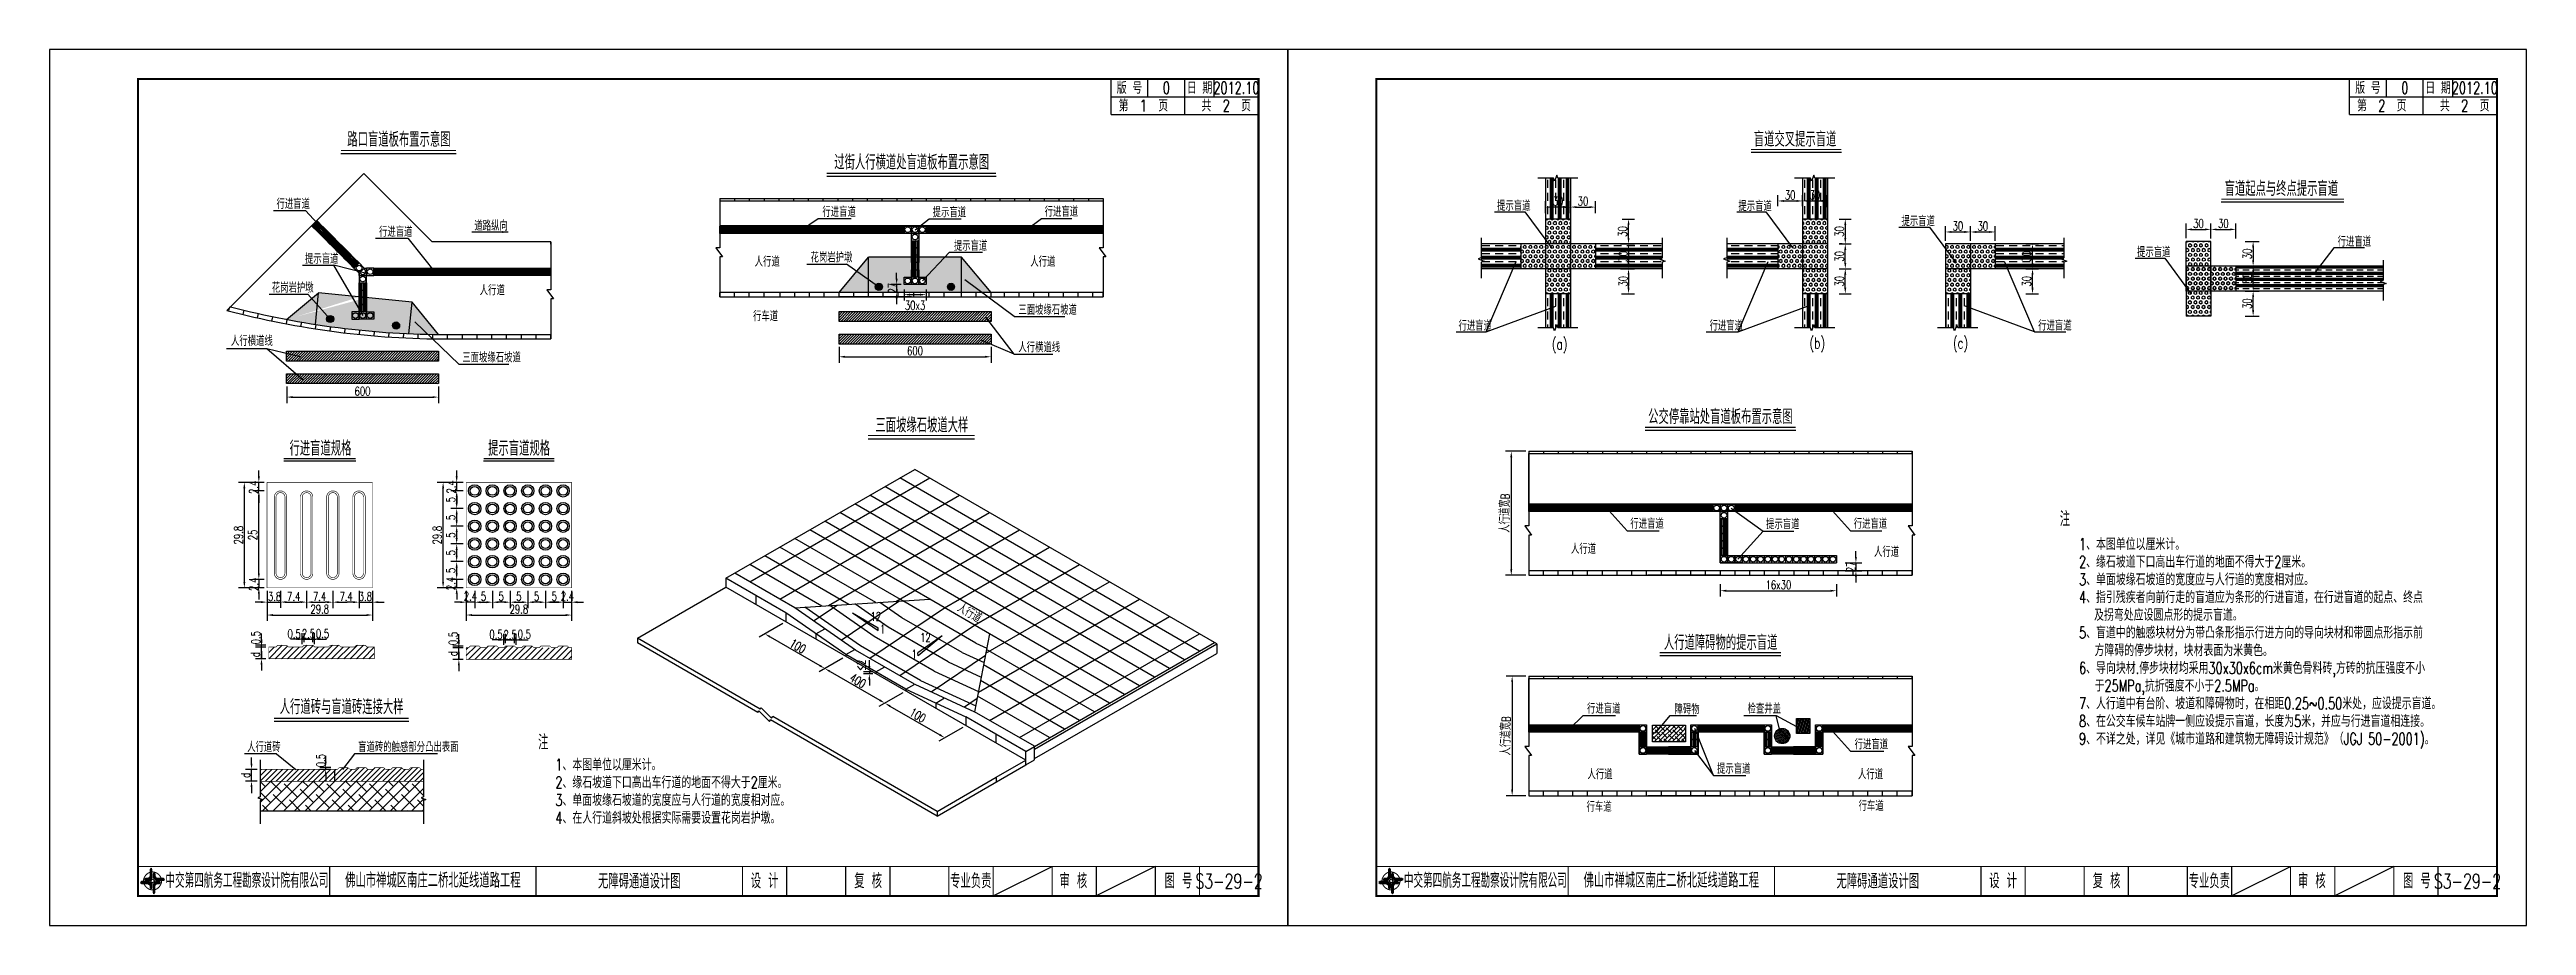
# Model space of a CAD drawing. Extents: x 2509 to 5569, y -317 to -20.
# Drawn here: x 4729 to 5569, y -317 to -20 of the extents above; entities outside this region: 1.
import ezdxf
from ezdxf.enums import TextEntityAlignment as Align

# ---------------------------------------------------------------- set-up
doc = ezdxf.new("R2010")
doc.units = 0
doc.header["$LTSCALE"] = 5
doc.header["$PDMODE"] = 32
doc.layers.get('0').update_dxf_attribs({"linetype": 'CONTINUOUS'})
doc.layers.get('Defpoints').update_dxf_attribs({"linetype": 'CONTINUOUS'})
for name, color, linetype in [('DIMENSION', 2, 'CONTINUOUS'), ('PP-COM', 7, 'CONTINUOUS'), ('图框', 7, 'CONTINUOUS'), ('尺寸标注', 7, 'CONTINUOUS'), ('文字字符', 7, 'CONTINUOUS'), ('说明', 7, 'CONTINUOUS')]:
    doc.layers.add(name, color=color, linetype=linetype)
doc.styles.get("Standard").update_dxf_attribs({"font": 'simplex1.shx', "width": 0.7, "bigfont": 'hztxt.shx'})
doc.dimstyles.new('ISO-25', dxfattribs={"dimtxt": 3, "dimasz": 2, "dimexe": 2, "dimexo": 1, "dimgap": 0.5, "dimtad": 1, "dimdsep": 46, "dimtxsty": 'Standard', "dimcen": 0.9, "dimclrd": 4, "dimclre": 4, "dimadec": 0, "dimazin": 0, "dimtfac": 1, "dimtmove": 0, "dimatfit": 3, "dimfxl": 0, "dimlwd": -1, "dimlwe": -1, "dimarcsym": 0})
doc.dimstyles.new('副本 (3)ISO-25', dxfattribs={"dimtxt": 3, "dimasz": 2, "dimexe": 2, "dimexo": 1, "dimgap": 0.5, "dimtad": 1, "dimlfac": 0.83333, "dimdsep": 46, "dimtxsty": 'Standard', "dimcen": 0.9, "dimclrd": 4, "dimclre": 4, "dimclrt": 7, "dimadec": 0, "dimazin": 2, "dimtfac": 1, "dimtmove": 2, "dimatfit": 3, "dimfxl": 0, "dimlwd": -1, "dimlwe": -1, "dimarcsym": 0})
pattern_1 = [(37.5, (4131.9129, -664.8555), (-0.048001, 1.4682397), [0, -1.15824, 0, -1.2954, 0, -1.23825]), (7.5, (4131.913, -664.8555), (1.34857, 2.1504753), [0, -0.62484, 0, -1.04394, 0, -0.40005]), (327.5, (4130.9757, -664.8555), (2.3729771, 0.0043116), [0, -0.381, 0, -1.3716, 0, -1.7907]), (317.5, (4130.9757, -664.8555), (2.2906694, 0.668788), [0, -0.1905, 0, -0.89916, 0, -1.0287])]
pattern_2 = [(45, (4115.5218, -671.3673), (-0.4490128, 0.4490128), [])]
pattern_3 = [(45, (3928.1087, -684.79234), (-0.4490128, 0.4490128), [])]

msp = doc.modelspace()

# ---------------------------------------------------------------- texts
at = {"width": 0.7}
for s, p in [('(b)', (5326.114, -121.873)), ('(c)', (5374.726, -121.873)), ('(a)', (5238.67, -122.232))]:
    msp.add_text(s, height=3.75, dxfattribs=at).set_placement(p)
at = {"layer": '图框'}
for s, height, width, p in [('版 号', 4, 0.7, (5095.451, -33.485)), ('0', 4, 0.7, (5107.951, -33.485)), ('日 期', 4, 0.7, (5119.201, -33.485)), ('2012.10', 4, 0.7, (5131.701, -33.485)), ('版 号', 4, 0.7, (5515.451, -33.485)), ('0', 4, 0.7, (5527.951, -33.485)), ('日 期', 4, 0.7, (5539.201, -33.485)), ('2012.10', 4, 0.7, (5551.701, -33.485)), ('中交第四航务工程勘察设计院有限公司', 5, 0.65, (4796.132, -302.237)), ('佛山市禅城区南庄二桥北延线道路工程', 5, 0.7, (4859.201, -302.171)), ('设 计', 5, 0.7, (4971.702, -302.391)), ('复 核', 5, 0.7, (5006.797, -302.391)), ('专业负责', 5, 0.7, (5041.648, -302.391)), ('审 核', 5, 0.7, (5076.421, -302.391)), ('图 号', 5, 0.7, (5112.041, -302.391)), ('中交第四航务工程勘察设计院有限公司', 5, 0.65, (5216.132, -302.237)), ('佛山市禅城区南庄二桥北延线道路工程', 5, 0.7, (5279.201, -302.171)), ('设 计', 5, 0.7, (5391.702, -302.391)), ('复 核', 5, 0.7, (5426.797, -302.391)), ('专业负责', 5, 0.7, (5461.648, -302.391)), ('审 核', 5, 0.7, (5496.421, -302.391)), ('图 号', 5, 0.7, (5532.041, -302.391))]:
    msp.add_text(s, height=height, dxfattribs=dict(at, width=width)).set_placement(p, align=Align.MIDDLE_CENTER)
at = {"layer": '尺寸标注', "color": 7, "width": 0.7}
for s, p in [('12', (5007.586, -214.252)), ('1', (5010.823, -218.489)), ('12', (5024.436, -221.358)), ('1', (5021.548, -226.977))]:
    msp.add_text(s, height=3, dxfattribs=at).set_placement(p)
at = {"layer": '文字字符', "width": 0.7}
for s, height, p in [('路口盲道板布置示意图', 5, (4830.185, -53.472)), ('盲道交叉提示盲道', 5, (5307.172, -53.414)), ('过街人行横道处盲道板布置示意图', 5, (4995.341, -61.204)), ('盲道起点与终点提示盲道', 5, (5466.835, -70.172)), ('公交停靠站处盲道板布置示意图', 5, (5271.35, -147.487)), ('三面坡缘石坡道大样', 5, (5009.288, -150.331)), ('行进盲道规格', 5, (4810.579, -158.22)), ('提示盲道规格', 5, (4877.935, -158.223)), ('注', 5, (5410.924, -182.126)), ('2、缘石坡道下口高出车行道的地面不得大于2厘米。', 4, (5417.456, -196.188)), ('1、本图单位以厘米计。', 4, (5417.456, -190.188)), ('3、单面坡缘石坡道的宽度应与人行道的宽度相对应。', 4, (5417.456, -202.188)), ('4、指引残疾者向前行走的盲道应为条形的行进盲道，在行进盲道的起点、终点', 4, (5417.456, -208.188)), ('   及拐弯处应设圆点形的提示盲道。', 4, (5416.303, -214.188)), ('5、盲道中的触感块材分为带凸条形指示行进方向的导向块材和带圆点形指示前', 4, (5417.456, -220.188)), ('人行道障碍物的提示盲道', 5, (5276.68, -224.083)), ('   方障碍的停步块材，块材表面为米黄色。', 4, (5416.461, -226.188)), ('6、导向块材.停步块材均采用30x30x6cm米黄色骨料砖,方砖的抗压强度不小', 4, (5417.456, -232.188)), ('   于25MPa,抗折强度不小于2.5MPa。', 4, (5416.497, -238.188)), ('人行道砖与盲道砖连接大样', 5, (4807.257, -245.866)), ('7、人行道中有台阶、坡道和障碍物时，在相距0.25~0.50米处，应设提示盲道。', 4, (5417.456, -244.188)), ('8、在公交车候车站牌一侧应设提示盲道，长度为5米，并应与行进盲道相连接。', 4, (5417.456, -250.188)), ('9、不详之处，详见《城市道路和建筑物无障碍设计规范》（JGJ 50-2001)。', 4, (5417.456, -256.188)), ('注', 5, (4894.882, -257.88)), ('2、缘石坡道下口高出车行道的地面不得大于2厘米。', 4, (4900.739, -270.972)), ('1、本图单位以厘米计。', 4, (4900.739, -264.972)), ('3、单面坡缘石坡道的宽度应与人行道的宽度相对应。', 4, (4900.739, -276.972)), ('4、在人行道斜坡处根据实际需要设置花岗岩护墩。', 4, (4900.739, -282.972))]:
    msp.add_text(s, height=height, dxfattribs=at).set_placement(p)
at = {"layer": '文字字符', "color": 7, "width": 0.7}
for s, p in [('行进盲道', (4806.172, -74.493)), ('行进盲道', (4991.301, -77.189)), ('提示盲道', (5028.69, -77.329)), ('行进盲道', (5066.698, -77.126)), ('提示盲道', (5220.101, -75.118)), ('提示盲道', (5301.931, -75.23)), ('行进盲道', (4840.92, -83.954)), ('道路纵向', (4873.276, -81.874)), ('提示盲道', (5357.257, -80.32)), ('行进盲道', (5505.153, -87.283)), ('提示盲道', (4815.825, -93.094)), ('人行道', (4968.345, -94.077)), ('花岗岩护墩', (4987.298, -92.614)), ('提示盲道', (5035.881, -88.685)), ('人行道', (5061.817, -94.077)), ('提示盲道', (5437.129, -90.819)), ('花岗岩护墩', (4804.584, -102.875)), ('人行道', (4875.084, -103.75)), ('三面坡缘石坡道', (5057.762, -110.4)), ('行车道', (4967.791, -112.547)), ('行进盲道', (5207.034, -115.802)), ('行进盲道', (5292.159, -115.758)), ('行进盲道', (5403.615, -115.729)), ('人行横道线', (4790.726, -120.929)), ('三面坡缘石坡道', (4869.184, -126.534)), ('人行横道线', (5057.762, -123.101)), ('行进盲道', (5265.288, -182.937)), ('提示盲道', (5311.341, -183.078)), ('行进盲道', (5341.079, -182.937)), ('人行道', (5245.151, -191.447)), ('人行道', (5347.944, -192.462)), ('行进盲道', (5250.624, -245.601)), ('障碍物', (5280.277, -245.818)), ('检查井盖', (5305.062, -245.618)), ('人行道砖', (4796.219, -258.654)), ('盲道砖的触感部分凸出表面', (4833.855, -258.633)), ('行进盲道', (5341.368, -257.742)), ('人行道', (5250.765, -267.892)), ('提示盲道', (5294.689, -266.001)), ('人行道', (5342.509, -267.892)), ('行车道', (5250.445, -278.903)), ('行车道', (5342.699, -278.611))]:
    msp.add_text(s, height=3, dxfattribs=at).set_placement(p)
msp.add_text('人行道', height=3, rotation=329.375745, dxfattribs=at).set_placement((5036.727, -210.738))
at = {"layer": '文字字符', "insert": (2508.44, -124.713), "char_height": 3.5, "width": 12.06031, "attachment_point": 1}
msp.add_mtext('{\\Ftxtwt.shx,plhz1.shx;截水沟}', dxfattribs=at)

# ---------------------------------------------------------------- blocks, each defined once
blk = doc.blocks.new('2')
blk.add_line((0, 0), (0, -8))
blk = doc.blocks.new('4')
blk.add_line((0, 0), (0, 15))
blk = doc.blocks.new('*D50')
at = {"layer": 'Defpoints', "color": 0}
for p in [(5019, -100.81), (5026.44, -100.81), (5026.44, -103.6)]:
    blk.add_point(p, dxfattribs=at)
at = {"layer": '说明', "color": 4}
for p, q in [((5019, -101.81), (5019, -105.6)), ((5021, -103.6), (5024.44, -103.6)), ((5026.44, -101.81), (5026.44, -105.6))]:
    blk.add_line(p, q, dxfattribs=at)
for points in [[(5021, -103.27), (5021, -103.94), (5019, -103.6)], [(5024.44, -103.27), (5024.44, -103.94), (5026.44, -103.6)]]:
    blk.add_solid(points, dxfattribs=at)
at = {"layer": '说明', "color": 7, "insert": (5022.72, -107.23), "char_height": 3, "attachment_point": 5}
blk.add_mtext('30x3', dxfattribs=at)
blk = doc.blocks.new('*D37')
at = {"layer": 'Defpoints', "color": 0}
for p in [(5019, -100.17), (5016.48, -102.87), (5019, -102.87)]:
    blk.add_point(p, dxfattribs=at)
at = {"layer": '说明', "color": 4}
for p, q in [((5018, -100.17), (5014.48, -100.17)), ((5016.48, -98.17), (5016.48, -96.17)), ((5016.48, -100.17), (5016.48, -102.87)), ((5018, -102.87), (5014.48, -102.87)), ((5016.48, -104.87), (5016.48, -106.87))]:
    blk.add_line(p, q, dxfattribs=at)
for points in [[(5016.15, -98.17), (5016.82, -98.17), (5016.48, -100.17)], [(5016.15, -104.87), (5016.82, -104.87), (5016.48, -102.87)]]:
    blk.add_solid(points, dxfattribs=at)
at = {"layer": '说明', "color": 7, "insert": (5015.15, -101.43), "char_height": 3, "attachment_point": 5, "rotation": 90}
blk.add_mtext('27', dxfattribs=at)
blk = doc.blocks.new('*D51')
at = {"layer": 'Defpoints', "color": 0}
for p in [(4809.62, -133.75), (4861.08, -133.75), (4861.08, -138.34)]:
    blk.add_point(p, dxfattribs=at)
at = {"layer": '说明', "color": 4}
for p, q in [((4809.62, -134.75), (4809.62, -140.34)), ((4811.62, -138.34), (4859.08, -138.34)), ((4861.08, -134.75), (4861.08, -140.34))]:
    blk.add_line(p, q, dxfattribs=at)
for points in [[(4811.62, -138), (4811.62, -138.67), (4809.62, -138.34)], [(4859.08, -138), (4859.08, -138.67), (4861.08, -138.34)]]:
    blk.add_solid(points, dxfattribs=at)
at = {"layer": '说明', "color": 7, "insert": (4835.35, -136.34), "char_height": 3, "attachment_point": 5}
blk.add_mtext('600', dxfattribs=at)
blk = doc.blocks.new('*D52')
at = {"layer": 'Defpoints', "color": 0}
for p in [(4996.95, -120.33), (5048.49, -120.33), (5048.49, -124.66)]:
    blk.add_point(p, dxfattribs=at)
at = {"layer": '说明', "color": 4}
for p, q in [((4996.95, -121.33), (4996.95, -126.66)), ((4998.95, -124.66), (5046.49, -124.66)), ((5048.49, -121.33), (5048.49, -126.66))]:
    blk.add_line(p, q, dxfattribs=at)
for points in [[(4998.95, -124.33), (4998.95, -124.99), (4996.95, -124.66)], [(5046.49, -124.33), (5046.49, -124.99), (5048.49, -124.66)]]:
    blk.add_solid(points, dxfattribs=at)
at = {"layer": '说明', "color": 7, "insert": (5022.72, -122.66), "char_height": 3, "attachment_point": 5}
blk.add_mtext('600', dxfattribs=at)
blk = doc.blocks.new('*D38')
at = {"layer": 'Defpoints', "color": 0}
for p in [(4822.85, -263.98), (4825.57, -263.98), (4825.57, -264.58)]:
    blk.add_point(p, dxfattribs=at)
at = {"layer": '说明', "color": 4}
for p, q in [((4822.85, -261.98), (4822.85, -259.98)), ((4824.57, -263.98), (4820.85, -263.98)), ((4824.57, -264.58), (4820.85, -264.58)), ((4822.85, -264.58), (4822.85, -263.98)), ((4822.85, -266.58), (4822.85, -268.58))]:
    blk.add_line(p, q, dxfattribs=at)
for points in [[(4822.51, -261.98), (4823.18, -261.98), (4822.85, -263.98)], [(4822.51, -266.58), (4823.18, -266.58), (4822.85, -264.58)]]:
    blk.add_solid(points, dxfattribs=at)
at = {"layer": '说明', "color": 7, "insert": (4821.19, -261.58), "char_height": 3, "attachment_point": 5, "rotation": 90}
blk.add_mtext('0.5', dxfattribs=at)
blk = doc.blocks.new('*D39')
at = {"layer": 'Defpoints', "color": 0}
for p in [(4797.71, -264.58), (4800.63, -264.58), (4800.63, -268.58)]:
    blk.add_point(p, dxfattribs=at)
at = {"layer": '说明', "color": 4}
for p, q in [((4799.63, -264.58), (4795.71, -264.58)), ((4799.63, -268.58), (4795.71, -268.58)), ((4797.71, -262.58), (4797.71, -260.58)), ((4797.71, -268.58), (4797.71, -264.58)), ((4797.71, -270.58), (4797.71, -272.58))]:
    blk.add_line(p, q, dxfattribs=at)
for points in [[(4797.37, -262.58), (4798.04, -262.58), (4797.71, -264.58)], [(4797.37, -270.58), (4798.04, -270.58), (4797.71, -268.58)]]:
    blk.add_solid(points, dxfattribs=at)
at = {"layer": '说明', "color": 7, "insert": (4795.71, -266.58), "char_height": 3, "attachment_point": 5, "rotation": 90}
blk.add_mtext('d', dxfattribs=at)
blk = doc.blocks.new('*D40')
at = {"layer": 'Defpoints', "color": 0}
for p in [(4800.18, -170.13), (4802.96, -170.13), (4802.96, -200.13)]:
    blk.add_point(p, dxfattribs=at)
at = {"layer": '说明', "color": 4}
for p, q in [((4801.96, -170.13), (4798.18, -170.13)), ((4800.18, -198.13), (4800.18, -172.13)), ((4801.96, -200.13), (4798.18, -200.13))]:
    blk.add_line(p, q, dxfattribs=at)
for points in [[(4799.85, -172.13), (4800.52, -172.13), (4800.18, -170.13)], [(4799.85, -198.13), (4800.52, -198.13), (4800.18, -200.13)]]:
    blk.add_solid(points, dxfattribs=at)
at = {"layer": '说明', "color": 7, "insert": (4798.11, -185.07), "char_height": 3, "attachment_point": 5, "rotation": 90}
blk.add_mtext('25', dxfattribs=at)
blk = doc.blocks.new('*D41')
at = {"layer": 'Defpoints', "color": 0}
for p in [(4795.27, -167.25), (4802.96, -167.25), (4802.96, -203.01)]:
    blk.add_point(p, dxfattribs=at)
at = {"layer": '说明', "color": 4}
for p, q in [((4801.96, -167.25), (4793.27, -167.25)), ((4795.27, -201.01), (4795.27, -169.25)), ((4801.96, -203.01), (4793.27, -203.01))]:
    blk.add_line(p, q, dxfattribs=at)
for points in [[(4794.93, -169.25), (4795.6, -169.25), (4795.27, -167.25)], [(4794.93, -201.01), (4795.6, -201.01), (4795.27, -203.01)]]:
    blk.add_solid(points, dxfattribs=at)
at = {"layer": '说明', "color": 7, "insert": (4793.27, -185.13), "char_height": 3, "attachment_point": 5, "rotation": 90}
blk.add_mtext('29.8', dxfattribs=at)
blk = doc.blocks.new('*D53')
at = {"layer": 'Defpoints', "color": 0}
for p in [(4802.96, -203.01), (4807.52, -203.01), (4807.52, -207.84)]:
    blk.add_point(p, dxfattribs=at)
at = {"layer": '说明', "color": 4}
for p, q in [((4800.96, -207.84), (4798.96, -207.84)), ((4802.96, -204.01), (4802.96, -209.84)), ((4802.96, -207.84), (4807.52, -207.84)), ((4807.52, -204.01), (4807.52, -209.84)), ((4809.52, -207.84), (4811.52, -207.84))]:
    blk.add_line(p, q, dxfattribs=at)
for points in [[(4800.96, -207.51), (4800.96, -208.17), (4802.96, -207.84)], [(4809.52, -207.51), (4809.52, -208.17), (4807.52, -207.84)]]:
    blk.add_solid(points, dxfattribs=at)
at = {"layer": '说明', "color": 7, "insert": (4805.53, -205.94), "char_height": 3, "attachment_point": 5}
blk.add_mtext('3.8', dxfattribs=at)
blk = doc.blocks.new('*D54')
at = {"layer": 'Defpoints', "color": 0}
for p in [(4802.96, -203.01), (4838.72, -203.01), (4838.72, -212.23)]:
    blk.add_point(p, dxfattribs=at)
at = {"layer": '说明', "color": 4}
for p, q in [((4802.96, -204.01), (4802.96, -214.23)), ((4838.72, -204.01), (4838.72, -214.23)), ((4804.96, -212.23), (4836.72, -212.23))]:
    blk.add_line(p, q, dxfattribs=at)
for points in [[(4804.96, -211.9), (4804.96, -212.57), (4802.96, -212.23)], [(4836.72, -211.9), (4836.72, -212.57), (4838.72, -212.23)]]:
    blk.add_solid(points, dxfattribs=at)
at = {"layer": '说明', "color": 7, "insert": (4820.84, -210.23), "char_height": 3, "attachment_point": 5}
blk.add_mtext('29.8', dxfattribs=at)
blk = doc.blocks.new('*D42')
at = {"layer": 'Defpoints', "color": 0}
for p in [(4801.08, -222.47), (4803.56, -222.47), (4803.56, -223.07)]:
    blk.add_point(p, dxfattribs=at)
at = {"layer": '说明', "color": 4}
for p, q in [((4802.56, -222.47), (4799.08, -222.47)), ((4802.56, -223.07), (4799.08, -223.07)), ((4801.08, -220.47), (4801.08, -218.47)), ((4801.08, -223.07), (4801.08, -222.47)), ((4801.08, -225.07), (4801.08, -227.07))]:
    blk.add_line(p, q, dxfattribs=at)
for points in [[(4800.75, -220.47), (4801.42, -220.47), (4801.08, -222.47)], [(4800.75, -225.07), (4801.42, -225.07), (4801.08, -223.07)]]:
    blk.add_solid(points, dxfattribs=at)
at = {"layer": '说明', "color": 7, "insert": (4799.14, -219.91), "char_height": 3, "attachment_point": 5, "rotation": 90}
blk.add_mtext('0.5', dxfattribs=at)
blk = doc.blocks.new('*D43')
at = {"layer": 'Defpoints', "color": 0}
for p in [(4801.08, -223.07), (4803.56, -223.07), (4803.56, -227.03)]:
    blk.add_point(p, dxfattribs=at)
at = {"layer": '说明', "color": 4}
for p, q in [((4802.56, -223.07), (4799.08, -223.07)), ((4801.08, -221.07), (4801.08, -219.07)), ((4801.08, -227.03), (4801.08, -223.07)), ((4802.56, -227.03), (4799.08, -227.03)), ((4801.08, -229.03), (4801.08, -231.03))]:
    blk.add_line(p, q, dxfattribs=at)
for points in [[(4800.75, -221.07), (4801.42, -221.07), (4801.08, -223.07)], [(4800.75, -229.03), (4801.42, -229.03), (4801.08, -227.03)]]:
    blk.add_solid(points, dxfattribs=at)
at = {"layer": '说明', "color": 7, "insert": (4798.99, -225.65), "char_height": 3, "attachment_point": 5, "rotation": 90}
blk.add_mtext('d', dxfattribs=at)
blk = doc.blocks.new('*D44')
at = {"layer": 'Defpoints', "color": 0}
for p in [(4802.96, -200.13), (4800.18, -203.01), (4802.96, -203.01)]:
    blk.add_point(p, dxfattribs=at)
at = {"layer": '说明', "color": 4}
for p, q in [((4801.96, -200.13), (4798.18, -200.13)), ((4800.18, -198.13), (4800.18, -196.13)), ((4800.18, -200.13), (4800.18, -203.01)), ((4801.96, -203.01), (4798.18, -203.01)), ((4800.18, -205.01), (4800.18, -207.01))]:
    blk.add_line(p, q, dxfattribs=at)
for points in [[(4799.85, -198.13), (4800.52, -198.13), (4800.18, -200.13)], [(4799.85, -205.01), (4800.52, -205.01), (4800.18, -203.01)]]:
    blk.add_solid(points, dxfattribs=at)
at = {"layer": '说明', "color": 7, "insert": (4798.43, -201.81), "char_height": 3, "attachment_point": 5, "rotation": 90}
blk.add_mtext('2.4', dxfattribs=at)
blk = doc.blocks.new('*D55')
at = {"layer": 'Defpoints', "color": 0}
for p in [(4834.16, -203.01), (4838.72, -203.01), (4838.72, -207.87)]:
    blk.add_point(p, dxfattribs=at)
at = {"layer": '说明', "color": 4}
for p, q in [((4832.16, -207.87), (4830.16, -207.87)), ((4834.16, -204.01), (4834.16, -209.87)), ((4834.16, -207.87), (4838.72, -207.87)), ((4838.72, -204.01), (4838.72, -209.87)), ((4840.72, -207.87), (4842.72, -207.87))]:
    blk.add_line(p, q, dxfattribs=at)
for points in [[(4832.16, -207.53), (4832.16, -208.2), (4834.16, -207.87)], [(4840.72, -207.53), (4840.72, -208.2), (4838.72, -207.87)]]:
    blk.add_solid(points, dxfattribs=at)
at = {"layer": '说明', "color": 7, "insert": (4836.31, -205.94), "char_height": 3, "attachment_point": 5}
blk.add_mtext('3.8', dxfattribs=at)
blk = doc.blocks.new('*D10')
at = {"layer": 'Defpoints', "color": 0}
for p in [(4825.28, -203.01), (4834.16, -203.01), (4834.16, -207.87)]:
    blk.add_point(p, dxfattribs=at)
at = {"layer": '说明', "color": 4}
for p, q in [((4825.28, -204.01), (4825.28, -209.87)), ((4827.28, -207.87), (4827.87, -207.87)), ((4832.16, -207.87), (4831.74, -207.87)), ((4834.16, -204.01), (4834.16, -209.87))]:
    blk.add_line(p, q, dxfattribs=at)
for points in [[(4827.28, -207.53), (4827.28, -208.2), (4825.28, -207.87)], [(4832.16, -207.53), (4832.16, -208.2), (4834.16, -207.87)]]:
    blk.add_solid(points, dxfattribs=at)
at = {"layer": '说明', "color": 7, "insert": (4829.81, -205.94), "char_height": 3, "attachment_point": 5}
blk.add_mtext('7.4', dxfattribs=at)
blk = doc.blocks.new('*D11')
at = {"layer": 'Defpoints', "color": 0}
for p in [(4816.4, -203.01), (4825.28, -203.01), (4825.28, -207.87)]:
    blk.add_point(p, dxfattribs=at)
at = {"layer": '说明', "color": 4}
for p, q in [((4816.4, -204.01), (4816.4, -209.87)), ((4818.4, -207.87), (4818.83, -207.87)), ((4823.28, -207.87), (4822.7, -207.87)), ((4825.28, -204.01), (4825.28, -209.87))]:
    blk.add_line(p, q, dxfattribs=at)
for points in [[(4818.4, -207.53), (4818.4, -208.2), (4816.4, -207.87)], [(4823.28, -207.53), (4823.28, -208.2), (4825.28, -207.87)]]:
    blk.add_solid(points, dxfattribs=at)
at = {"layer": '说明', "color": 7, "insert": (4820.77, -205.94), "char_height": 3, "attachment_point": 5}
blk.add_mtext('7.4', dxfattribs=at)
blk = doc.blocks.new('*D12')
at = {"layer": 'Defpoints', "color": 0}
for p in [(4807.52, -203.01), (4816.4, -203.01), (4816.4, -207.84)]:
    blk.add_point(p, dxfattribs=at)
at = {"layer": '说明', "color": 4}
for p, q in [((4807.52, -204.01), (4807.52, -209.84)), ((4809.52, -207.84), (4810.09, -207.84)), ((4814.4, -207.84), (4813.96, -207.84)), ((4816.4, -204.01), (4816.4, -209.84))]:
    blk.add_line(p, q, dxfattribs=at)
for points in [[(4809.52, -207.51), (4809.52, -208.17), (4807.52, -207.84)], [(4814.4, -207.51), (4814.4, -208.17), (4816.4, -207.84)]]:
    blk.add_solid(points, dxfattribs=at)
at = {"layer": '说明', "color": 7, "insert": (4812.02, -205.94), "char_height": 3, "attachment_point": 5}
blk.add_mtext('7.4', dxfattribs=at)
blk = doc.blocks.new('*D45')
at = {"layer": 'Defpoints', "color": 0}
for p in [(4800.18, -167.25), (4802.96, -167.25), (4802.96, -170.13)]:
    blk.add_point(p, dxfattribs=at)
at = {"layer": '说明', "color": 4}
for p, q in [((4801.96, -167.25), (4798.18, -167.25)), ((4800.18, -165.25), (4800.18, -163.25)), ((4800.18, -170.13), (4800.18, -167.25)), ((4801.96, -170.13), (4798.18, -170.13)), ((4800.18, -172.13), (4800.18, -174.13))]:
    blk.add_line(p, q, dxfattribs=at)
for points in [[(4799.85, -165.25), (4800.52, -165.25), (4800.18, -167.25)], [(4799.85, -172.13), (4800.52, -172.13), (4800.18, -170.13)]]:
    blk.add_solid(points, dxfattribs=at)
at = {"layer": '说明', "color": 7, "insert": (4798.43, -168.93), "char_height": 3, "attachment_point": 5, "rotation": 90}
blk.add_mtext('2.4', dxfattribs=at)
blk = doc.blocks.new('*D13')
at = {"layer": 'Defpoints', "color": 0}
for p in [(4862.67, -167.25), (4870.5, -167.25), (4870.5, -203.01)]:
    blk.add_point(p, dxfattribs=at)
at = {"layer": '说明', "color": 4}
for p, q in [((4869.5, -167.25), (4860.67, -167.25)), ((4862.67, -201.01), (4862.67, -169.25)), ((4869.5, -203.01), (4860.67, -203.01))]:
    blk.add_line(p, q, dxfattribs=at)
for points in [[(4862.33, -169.25), (4863, -169.25), (4862.67, -167.25)], [(4862.33, -201.01), (4863, -201.01), (4862.67, -203.01)]]:
    blk.add_solid(points, dxfattribs=at)
at = {"layer": '说明', "color": 7, "insert": (4860.67, -185.13), "char_height": 3, "attachment_point": 5, "rotation": 90}
blk.add_mtext('29.8', dxfattribs=at)
blk = doc.blocks.new('*D14')
at = {"layer": 'Defpoints', "color": 0}
for p in [(4867.28, -182.13), (4870.5, -182.13), (4870.5, -188.13)]:
    blk.add_point(p, dxfattribs=at)
at = {"layer": '说明', "color": 4}
for p, q in [((4869.5, -182.13), (4865.28, -182.13)), ((4867.28, -186.13), (4867.28, -184.13)), ((4869.5, -188.13), (4865.28, -188.13))]:
    blk.add_line(p, q, dxfattribs=at)
for points in [[(4866.94, -184.13), (4867.61, -184.13), (4867.28, -182.13)], [(4866.94, -186.13), (4867.61, -186.13), (4867.28, -188.13)]]:
    blk.add_solid(points, dxfattribs=at)
at = {"layer": '说明', "color": 7, "insert": (4865.28, -185.13), "char_height": 3, "attachment_point": 5, "rotation": 90}
blk.add_mtext('5', dxfattribs=at)
blk = doc.blocks.new('*D15')
at = {"layer": 'Defpoints', "color": 0}
for p in [(4868.02, -222.73), (4870.5, -222.73), (4870.5, -223.33)]:
    blk.add_point(p, dxfattribs=at)
at = {"layer": '说明', "color": 4}
for p, q in [((4869.5, -222.73), (4866.02, -222.73)), ((4869.5, -223.33), (4866.02, -223.33)), ((4868.02, -220.73), (4868.02, -218.73)), ((4868.02, -223.33), (4868.02, -222.73)), ((4868.02, -225.33), (4868.02, -227.33))]:
    blk.add_line(p, q, dxfattribs=at)
for points in [[(4867.68, -220.73), (4868.35, -220.73), (4868.02, -222.73)], [(4867.68, -225.33), (4868.35, -225.33), (4868.02, -223.33)]]:
    blk.add_solid(points, dxfattribs=at)
at = {"layer": '说明', "color": 7, "insert": (4866.09, -220.21), "char_height": 3, "attachment_point": 5, "rotation": 90}
blk.add_mtext('0.5', dxfattribs=at)
blk = doc.blocks.new('*D16')
at = {"layer": 'Defpoints', "color": 0}
for p in [(4868.02, -223.33), (4870.5, -223.33), (4870.5, -227.29)]:
    blk.add_point(p, dxfattribs=at)
at = {"layer": '说明', "color": 4}
for p, q in [((4869.5, -223.33), (4866.02, -223.33)), ((4868.02, -221.33), (4868.02, -219.33)), ((4868.02, -227.29), (4868.02, -223.33)), ((4869.5, -227.29), (4866.02, -227.29)), ((4868.02, -229.29), (4868.02, -231.29))]:
    blk.add_line(p, q, dxfattribs=at)
for points in [[(4867.68, -221.33), (4868.35, -221.33), (4868.02, -223.33)], [(4867.68, -229.29), (4868.35, -229.29), (4868.02, -227.29)]]:
    blk.add_solid(points, dxfattribs=at)
at = {"layer": '说明', "color": 7, "insert": (4866.02, -225.31), "char_height": 3, "attachment_point": 5, "rotation": 90}
blk.add_mtext('d', dxfattribs=at)
blk = doc.blocks.new('*D17')
at = {"layer": 'Defpoints', "color": 0}
for p in [(4867.28, -188.13), (4870.5, -188.13), (4870.5, -194.13)]:
    blk.add_point(p, dxfattribs=at)
at = {"layer": '说明', "color": 4}
for p, q in [((4869.5, -188.13), (4865.28, -188.13)), ((4867.28, -192.13), (4867.28, -190.13)), ((4869.5, -194.13), (4865.28, -194.13))]:
    blk.add_line(p, q, dxfattribs=at)
for points in [[(4866.94, -190.13), (4867.61, -190.13), (4867.28, -188.13)], [(4866.94, -192.13), (4867.61, -192.13), (4867.28, -194.13)]]:
    blk.add_solid(points, dxfattribs=at)
at = {"layer": '说明', "color": 7, "insert": (4865.28, -191.13), "char_height": 3, "attachment_point": 5, "rotation": 90}
blk.add_mtext('5', dxfattribs=at)
blk = doc.blocks.new('*D18')
at = {"layer": 'Defpoints', "color": 0}
for p in [(4867.28, -194.13), (4870.5, -194.13), (4870.5, -200.13)]:
    blk.add_point(p, dxfattribs=at)
at = {"layer": '说明', "color": 4}
for p, q in [((4869.5, -194.13), (4865.28, -194.13)), ((4869.5, -200.13), (4865.28, -200.13)), ((4867.28, -198.13), (4867.28, -196.13))]:
    blk.add_line(p, q, dxfattribs=at)
for points in [[(4866.94, -196.13), (4867.61, -196.13), (4867.28, -194.13)], [(4866.94, -198.13), (4867.61, -198.13), (4867.28, -200.13)]]:
    blk.add_solid(points, dxfattribs=at)
at = {"layer": '说明', "color": 7, "insert": (4865.28, -197.13), "char_height": 3, "attachment_point": 5, "rotation": 90}
blk.add_mtext('5', dxfattribs=at)
blk = doc.blocks.new('*D19')
at = {"layer": 'Defpoints', "color": 0}
for p in [(4867.28, -200.13), (4870.5, -200.13), (4870.5, -203.01)]:
    blk.add_point(p, dxfattribs=at)
at = {"layer": '说明', "color": 4}
for p, q in [((4869.5, -200.13), (4865.28, -200.13)), ((4867.28, -198.13), (4867.28, -196.13)), ((4867.28, -203.01), (4867.28, -200.13)), ((4869.5, -203.01), (4865.28, -203.01)), ((4867.28, -205.01), (4867.28, -207.01))]:
    blk.add_line(p, q, dxfattribs=at)
for points in [[(4866.94, -198.13), (4867.61, -198.13), (4867.28, -200.13)], [(4866.94, -205.01), (4867.61, -205.01), (4867.28, -203.01)]]:
    blk.add_solid(points, dxfattribs=at)
at = {"layer": '说明', "color": 7, "insert": (4865.29, -201.57), "char_height": 3, "attachment_point": 5, "rotation": 90}
blk.add_mtext('2.4', dxfattribs=at)
blk = doc.blocks.new('*D20')
at = {"layer": 'Defpoints', "color": 0}
for p in [(4867.28, -170.13), (4870.5, -170.13), (4870.5, -176.13)]:
    blk.add_point(p, dxfattribs=at)
at = {"layer": '说明', "color": 4}
for p, q in [((4869.5, -170.13), (4865.28, -170.13)), ((4869.5, -176.13), (4865.28, -176.13)), ((4867.28, -174.13), (4867.28, -172.13))]:
    blk.add_line(p, q, dxfattribs=at)
for points in [[(4866.94, -172.13), (4867.61, -172.13), (4867.28, -170.13)], [(4866.94, -174.13), (4867.61, -174.13), (4867.28, -176.13)]]:
    blk.add_solid(points, dxfattribs=at)
at = {"layer": '说明', "color": 7, "insert": (4865.28, -173.13), "char_height": 3, "attachment_point": 5, "rotation": 90}
blk.add_mtext('5', dxfattribs=at)
blk = doc.blocks.new('*D21')
at = {"layer": 'Defpoints', "color": 0}
for p in [(4867.28, -176.13), (4870.5, -176.13), (4870.5, -182.13)]:
    blk.add_point(p, dxfattribs=at)
at = {"layer": '说明', "color": 4}
for p, q in [((4869.5, -176.13), (4865.28, -176.13)), ((4869.5, -182.13), (4865.28, -182.13)), ((4867.28, -180.13), (4867.28, -178.13))]:
    blk.add_line(p, q, dxfattribs=at)
for points in [[(4866.94, -178.13), (4867.61, -178.13), (4867.28, -176.13)], [(4866.94, -180.13), (4867.61, -180.13), (4867.28, -182.13)]]:
    blk.add_solid(points, dxfattribs=at)
at = {"layer": '说明', "color": 7, "insert": (4865.28, -179.13), "char_height": 3, "attachment_point": 5, "rotation": 90}
blk.add_mtext('5', dxfattribs=at)
blk = doc.blocks.new('*D22')
at = {"layer": 'Defpoints', "color": 0}
for p in [(4867.28, -167.25), (4870.5, -167.25), (4870.5, -170.13)]:
    blk.add_point(p, dxfattribs=at)
at = {"layer": '说明', "color": 4}
for p, q in [((4869.5, -167.25), (4865.28, -167.25)), ((4867.28, -165.25), (4867.28, -163.25)), ((4867.28, -170.13), (4867.28, -167.25)), ((4869.5, -170.13), (4865.28, -170.13)), ((4867.28, -172.13), (4867.28, -174.13))]:
    blk.add_line(p, q, dxfattribs=at)
for points in [[(4866.94, -165.25), (4867.61, -165.25), (4867.28, -167.25)], [(4866.94, -172.13), (4867.61, -172.13), (4867.28, -170.13)]]:
    blk.add_solid(points, dxfattribs=at)
at = {"layer": '说明', "color": 7, "insert": (4865.43, -168.76), "char_height": 3, "attachment_point": 5, "rotation": 90}
blk.add_mtext('2.4', dxfattribs=at)
blk = doc.blocks.new('*D23')
at = {"layer": 'Defpoints', "color": 0}
for p in [(4883.28, -223.33), (4883.88, -220.65), (4883.88, -222.73)]:
    blk.add_point(p, dxfattribs=at)
at = {"layer": '说明', "color": 4}
for p, q in [((4881.28, -220.65), (4879.28, -220.65)), ((4883.28, -222.33), (4883.28, -218.65)), ((4883.28, -220.65), (4883.88, -220.65)), ((4883.88, -221.73), (4883.88, -218.65)), ((4885.88, -220.65), (4887.88, -220.65))]:
    blk.add_line(p, q, dxfattribs=at)
for points in [[(4881.28, -220.32), (4881.28, -220.98), (4883.28, -220.65)], [(4885.88, -220.32), (4885.88, -220.98), (4883.88, -220.65)]]:
    blk.add_solid(points, dxfattribs=at)
at = {"layer": '说明', "color": 7, "insert": (4880.62, -218.79), "char_height": 3, "attachment_point": 5}
blk.add_mtext('0.5', dxfattribs=at)
blk = doc.blocks.new('*D24')
at = {"layer": 'Defpoints', "color": 0}
for p in [(4883.88, -222.73), (4886.88, -220.65), (4886.88, -222.73)]:
    blk.add_point(p, dxfattribs=at)
at = {"layer": '说明', "color": 4}
for p, q in [((4881.88, -220.65), (4879.88, -220.65)), ((4883.88, -221.73), (4883.88, -218.65)), ((4883.88, -220.65), (4886.88, -220.65)), ((4886.88, -221.73), (4886.88, -218.65)), ((4888.88, -220.65), (4890.88, -220.65))]:
    blk.add_line(p, q, dxfattribs=at)
for points in [[(4881.88, -220.32), (4881.88, -220.98), (4883.88, -220.65)], [(4888.88, -220.32), (4888.88, -220.98), (4886.88, -220.65)]]:
    blk.add_solid(points, dxfattribs=at)
at = {"layer": '说明', "color": 7, "insert": (4885.38, -218.89), "char_height": 3, "attachment_point": 5}
blk.add_mtext('2.5', dxfattribs=at)
blk = doc.blocks.new('*D25')
at = {"layer": 'Defpoints', "color": 0}
for p in [(4886.88, -222.73), (4887.48, -220.65), (4887.48, -223.33)]:
    blk.add_point(p, dxfattribs=at)
at = {"layer": '说明', "color": 4}
for p, q in [((4884.88, -220.65), (4882.88, -220.65)), ((4886.88, -221.73), (4886.88, -218.65)), ((4886.88, -220.65), (4887.48, -220.65)), ((4887.48, -222.33), (4887.48, -218.65)), ((4889.48, -220.65), (4891.48, -220.65))]:
    blk.add_line(p, q, dxfattribs=at)
for points in [[(4884.88, -220.32), (4884.88, -220.98), (4886.88, -220.65)], [(4889.48, -220.32), (4889.48, -220.98), (4887.48, -220.65)]]:
    blk.add_solid(points, dxfattribs=at)
at = {"layer": '说明', "color": 7, "insert": (4890.21, -218.72), "char_height": 3, "attachment_point": 5}
blk.add_mtext('0.5', dxfattribs=at)
blk = doc.blocks.new('*D26')
at = {"layer": 'Defpoints', "color": 0}
for p in [(4885.38, -203.01), (4891.38, -203.01), (4891.38, -207.88)]:
    blk.add_point(p, dxfattribs=at)
at = {"layer": '说明', "color": 4}
for p, q in [((4885.38, -204.01), (4885.38, -209.88)), ((4887.38, -207.88), (4889.38, -207.88)), ((4891.38, -204.01), (4891.38, -209.88))]:
    blk.add_line(p, q, dxfattribs=at)
for points in [[(4887.38, -207.54), (4887.38, -208.21), (4885.38, -207.88)], [(4889.38, -207.54), (4889.38, -208.21), (4891.38, -207.88)]]:
    blk.add_solid(points, dxfattribs=at)
at = {"layer": '说明', "color": 7, "insert": (4888.38, -205.88), "char_height": 3, "attachment_point": 5}
blk.add_mtext('5', dxfattribs=at)
blk = doc.blocks.new('*D27')
at = {"layer": 'Defpoints', "color": 0}
for p in [(4879.38, -203.01), (4879.38, -207.88), (4885.38, -203.01)]:
    blk.add_point(p, dxfattribs=at)
at = {"layer": '说明', "color": 4}
for p, q in [((4879.38, -204.01), (4879.38, -209.88)), ((4883.38, -207.88), (4881.38, -207.88)), ((4885.38, -204.01), (4885.38, -209.88))]:
    blk.add_line(p, q, dxfattribs=at)
for points in [[(4881.38, -207.54), (4881.38, -208.21), (4879.38, -207.88)], [(4883.38, -207.54), (4883.38, -208.21), (4885.38, -207.88)]]:
    blk.add_solid(points, dxfattribs=at)
at = {"layer": '说明', "color": 7, "insert": (4882.38, -205.88), "char_height": 3, "attachment_point": 5}
blk.add_mtext('5', dxfattribs=at)
blk = doc.blocks.new('*D28')
at = {"layer": 'Defpoints', "color": 0}
for p in [(4873.38, -203.01), (4879.38, -203.01), (4879.38, -207.88)]:
    blk.add_point(p, dxfattribs=at)
at = {"layer": '说明', "color": 4}
for p, q in [((4873.38, -204.01), (4873.38, -209.88)), ((4875.38, -207.88), (4877.38, -207.88)), ((4879.38, -204.01), (4879.38, -209.88))]:
    blk.add_line(p, q, dxfattribs=at)
for points in [[(4875.38, -207.54), (4875.38, -208.21), (4873.38, -207.88)], [(4877.38, -207.54), (4877.38, -208.21), (4879.38, -207.88)]]:
    blk.add_solid(points, dxfattribs=at)
at = {"layer": '说明', "color": 7, "insert": (4876.38, -205.88), "char_height": 3, "attachment_point": 5}
blk.add_mtext('5', dxfattribs=at)
blk = doc.blocks.new('*D29')
at = {"layer": 'Defpoints', "color": 0}
for p in [(4870.5, -203.01), (4870.5, -207.88), (4873.38, -203.01)]:
    blk.add_point(p, dxfattribs=at)
at = {"layer": '说明', "color": 4}
for p, q in [((4868.5, -207.88), (4866.5, -207.88)), ((4870.5, -204.01), (4870.5, -209.88)), ((4873.38, -207.88), (4870.5, -207.88)), ((4873.38, -204.01), (4873.38, -209.88)), ((4875.38, -207.88), (4877.38, -207.88))]:
    blk.add_line(p, q, dxfattribs=at)
for points in [[(4868.5, -207.54), (4868.5, -208.21), (4870.5, -207.88)], [(4875.38, -207.54), (4875.38, -208.21), (4873.38, -207.88)]]:
    blk.add_solid(points, dxfattribs=at)
at = {"layer": '说明', "color": 7, "insert": (4871.94, -205.88), "char_height": 3, "attachment_point": 5}
blk.add_mtext('2.4', dxfattribs=at)
blk = doc.blocks.new('*D30')
at = {"layer": 'Defpoints', "color": 0}
for p in [(4897.38, -203.01), (4903.38, -203.01), (4903.38, -207.88)]:
    blk.add_point(p, dxfattribs=at)
at = {"layer": '说明', "color": 4}
for p, q in [((4897.38, -204.01), (4897.38, -209.88)), ((4899.38, -207.88), (4901.38, -207.88)), ((4903.38, -204.01), (4903.38, -209.88))]:
    blk.add_line(p, q, dxfattribs=at)
for points in [[(4899.38, -207.54), (4899.38, -208.21), (4897.38, -207.88)], [(4901.38, -207.54), (4901.38, -208.21), (4903.38, -207.88)]]:
    blk.add_solid(points, dxfattribs=at)
at = {"layer": '说明', "color": 7, "insert": (4900.38, -205.88), "char_height": 3, "attachment_point": 5}
blk.add_mtext('5', dxfattribs=at)
blk = doc.blocks.new('*D31')
at = {"layer": 'Defpoints', "color": 0}
for p in [(4891.38, -203.01), (4891.38, -207.88), (4897.38, -203.01)]:
    blk.add_point(p, dxfattribs=at)
at = {"layer": '说明', "color": 4}
for p, q in [((4891.38, -204.01), (4891.38, -209.88)), ((4895.38, -207.88), (4893.38, -207.88)), ((4897.38, -204.01), (4897.38, -209.88))]:
    blk.add_line(p, q, dxfattribs=at)
for points in [[(4893.38, -207.54), (4893.38, -208.21), (4891.38, -207.88)], [(4895.38, -207.54), (4895.38, -208.21), (4897.38, -207.88)]]:
    blk.add_solid(points, dxfattribs=at)
at = {"layer": '说明', "color": 7, "insert": (4894.38, -205.88), "char_height": 3, "attachment_point": 5}
blk.add_mtext('5', dxfattribs=at)
blk = doc.blocks.new('*D32')
at = {"layer": 'Defpoints', "color": 0}
for p in [(4903.38, -203.01), (4906.26, -203.01), (4906.26, -207.88)]:
    blk.add_point(p, dxfattribs=at)
at = {"layer": '说明', "color": 4}
for p, q in [((4901.38, -207.88), (4899.38, -207.88)), ((4903.38, -204.01), (4903.38, -209.88)), ((4903.38, -207.88), (4906.26, -207.88)), ((4906.26, -204.01), (4906.26, -209.88)), ((4908.26, -207.88), (4910.26, -207.88))]:
    blk.add_line(p, q, dxfattribs=at)
for points in [[(4901.38, -207.54), (4901.38, -208.21), (4903.38, -207.88)], [(4908.26, -207.54), (4908.26, -208.21), (4906.26, -207.88)]]:
    blk.add_solid(points, dxfattribs=at)
at = {"layer": '说明', "color": 7, "insert": (4904.82, -205.88), "char_height": 3, "attachment_point": 5}
blk.add_mtext('2.4', dxfattribs=at)
blk = doc.blocks.new('*D33')
at = {"layer": 'Defpoints', "color": 0}
for p in [(4870.5, -204.01), (4906.26, -204.01), (4906.26, -212.23)]:
    blk.add_point(p, dxfattribs=at)
at = {"layer": '说明', "color": 4}
for p, q in [((4870.5, -205.01), (4870.5, -214.23)), ((4906.26, -205.01), (4906.26, -214.23)), ((4872.5, -212.23), (4904.26, -212.23))]:
    blk.add_line(p, q, dxfattribs=at)
for points in [[(4872.5, -211.9), (4872.5, -212.57), (4870.5, -212.23)], [(4904.26, -211.9), (4904.26, -212.57), (4906.26, -212.23)]]:
    blk.add_solid(points, dxfattribs=at)
at = {"layer": '说明', "color": 7, "insert": (4888.38, -210.23), "char_height": 3, "attachment_point": 5}
blk.add_mtext('29.8', dxfattribs=at)
blk = doc.blocks.new('*D34')
at = {"layer": 'Defpoints', "color": 0}
for p in [(4818.5, -222.47), (4819.1, -220.39), (4819.1, -223.07)]:
    blk.add_point(p, dxfattribs=at)
at = {"layer": '说明', "color": 4}
for p, q in [((4818.5, -221.47), (4818.5, -218.39)), ((4819.1, -222.07), (4819.1, -218.39)), ((4816.5, -220.39), (4814.5, -220.39)), ((4818.5, -220.39), (4819.1, -220.39)), ((4821.1, -220.39), (4823.1, -220.39))]:
    blk.add_line(p, q, dxfattribs=at)
for points in [[(4816.5, -220.06), (4816.5, -220.72), (4818.5, -220.39)], [(4821.1, -220.06), (4821.1, -220.72), (4819.1, -220.39)]]:
    blk.add_solid(points, dxfattribs=at)
at = {"layer": '说明', "color": 7, "insert": (4821.79, -218.53), "char_height": 3, "attachment_point": 5}
blk.add_mtext('0.5', dxfattribs=at)
blk = doc.blocks.new('*D35')
at = {"layer": 'Defpoints', "color": 0}
for p in [(4815.5, -222.47), (4818.5, -220.39), (4818.5, -222.47)]:
    blk.add_point(p, dxfattribs=at)
at = {"layer": '说明', "color": 4}
for p, q in [((4815.5, -221.47), (4815.5, -218.39)), ((4818.5, -221.47), (4818.5, -218.39)), ((4813.5, -220.39), (4811.5, -220.39)), ((4815.5, -220.39), (4818.5, -220.39)), ((4820.5, -220.39), (4822.5, -220.39))]:
    blk.add_line(p, q, dxfattribs=at)
for points in [[(4813.5, -220.06), (4813.5, -220.72), (4815.5, -220.39)], [(4820.5, -220.06), (4820.5, -220.72), (4818.5, -220.39)]]:
    blk.add_solid(points, dxfattribs=at)
at = {"layer": '说明', "color": 7, "insert": (4817, -218.55), "char_height": 3, "attachment_point": 5}
blk.add_mtext('2.5', dxfattribs=at)
blk = doc.blocks.new('*D36')
at = {"layer": 'Defpoints', "color": 0}
for p in [(4814.9, -223.07), (4815.5, -220.39), (4815.5, -222.47)]:
    blk.add_point(p, dxfattribs=at)
at = {"layer": '说明', "color": 4}
for p, q in [((4814.9, -222.07), (4814.9, -218.39)), ((4815.5, -221.47), (4815.5, -218.39)), ((4812.9, -220.39), (4810.9, -220.39)), ((4814.9, -220.39), (4815.5, -220.39)), ((4817.5, -220.39), (4819.5, -220.39))]:
    blk.add_line(p, q, dxfattribs=at)
for points in [[(4812.9, -220.06), (4812.9, -220.72), (4814.9, -220.39)], [(4817.5, -220.06), (4817.5, -220.72), (4815.5, -220.39)]]:
    blk.add_solid(points, dxfattribs=at)
at = {"layer": '说明', "color": 7, "insert": (4812.15, -218.62), "char_height": 3, "attachment_point": 5}
blk.add_mtext('0.5', dxfattribs=at)
blk = doc.blocks.new('*D46')
at = {"layer": 'Defpoints', "color": 0}
for p in [(4978.93, -214.52), (4999.26, -226.26), (4992.15, -230.37)]:
    blk.add_point(p, dxfattribs=at)
at = {"layer": '说明', "color": 4}
for p, q in [((4977.93, -215.1), (4969.82, -219.78)), ((4973.55, -219.63), (4990.42, -229.37)), ((4998.26, -226.84), (4990.15, -231.52))]:
    blk.add_line(p, q, dxfattribs=at)
for points in [[(4973.72, -219.34), (4973.38, -219.91), (4971.82, -218.63)], [(4990.58, -229.08), (4990.25, -229.65), (4992.15, -230.37)]]:
    blk.add_solid(points, dxfattribs=at)
at = {"layer": '说明', "color": 7, "insert": (4982.98, -222.76), "char_height": 3, "attachment_point": 5, "rotation": 330}
blk.add_mtext('100', dxfattribs=at)
blk = doc.blocks.new('*D47')
at = {"layer": 'Defpoints', "color": 0}
for p in [(4999.26, -226.26), (5012.48, -242.1), (5019.6, -238)]:
    blk.add_point(p, dxfattribs=at)
at = {"layer": '说明', "color": 4}
for p, q in [((4998.26, -226.84), (4990.15, -231.52)), ((4993.88, -231.37), (5010.75, -241.1)), ((5018.6, -238.58), (5010.48, -243.26))]:
    blk.add_line(p, q, dxfattribs=at)
for points in [[(4994.05, -231.08), (4993.72, -231.65), (4992.15, -230.37)], [(5010.92, -240.82), (5010.58, -241.39), (5012.48, -242.1)]]:
    blk.add_solid(points, dxfattribs=at)
at = {"layer": '说明', "color": 7, "insert": (5003.32, -234.5), "char_height": 3, "attachment_point": 5, "rotation": 330}
blk.add_mtext('400', dxfattribs=at)
blk = doc.blocks.new('*D48')
at = {"layer": 'Defpoints', "color": 0}
for p in [(5019.6, -238), (5039.93, -249.74), (5032.82, -253.84)]:
    blk.add_point(p, dxfattribs=at)
at = {"layer": '说明', "color": 4}
for p, q in [((5018.6, -238.58), (5010.48, -243.26)), ((5014.22, -243.1), (5031.08, -252.84)), ((5038.93, -250.31), (5030.82, -255))]:
    blk.add_line(p, q, dxfattribs=at)
for points in [[(5014.38, -242.82), (5014.05, -243.39), (5012.48, -242.1)], [(5031.25, -252.56), (5030.92, -253.13), (5032.82, -253.84)]]:
    blk.add_solid(points, dxfattribs=at)
at = {"layer": '说明', "color": 7, "insert": (5023.65, -246.24), "char_height": 3, "attachment_point": 5, "rotation": 330}
blk.add_mtext('100', dxfattribs=at)
blk = doc.blocks.new('*D49')
at = {"layer": 'Defpoints', "color": 0}
for p in [(5007.23, -232.13), (5009.43, -231.53), (5009.43, -232.13)]:
    blk.add_point(p, dxfattribs=at)
at = {"layer": '说明', "color": 4}
for p, q in [((5008.43, -231.53), (5005.23, -231.53)), ((5008.43, -232.13), (5005.23, -232.13)), ((5007.23, -229.53), (5007.23, -227.53)), ((5007.23, -231.53), (5007.23, -232.13)), ((5007.23, -234.13), (5007.23, -236.13))]:
    blk.add_line(p, q, dxfattribs=at)
for points in [[(5006.89, -229.53), (5007.56, -229.53), (5007.23, -231.53)], [(5006.89, -234.13), (5007.56, -234.13), (5007.23, -232.13)]]:
    blk.add_solid(points, dxfattribs=at)
at = {"layer": '说明', "color": 7, "insert": (5004.46, -229.26), "char_height": 3, "attachment_point": 5, "rotation": 90}
blk.add_mtext('≤2', dxfattribs=at)
blk = doc.blocks.new('*D56')
at = {"layer": 'Defpoints', "color": 0}
for p in [(5236.57, -73.91), (5236.57, -76.96), (5245.01, -76.96)]:
    blk.add_point(p, dxfattribs=at)
at = {"layer": '说明', "color": 4}
for p, q in [((5236.57, -75.96), (5236.57, -71.91)), ((5243.01, -73.91), (5238.57, -73.91)), ((5245.01, -75.96), (5245.01, -71.91))]:
    blk.add_line(p, q, dxfattribs=at)
for points in [[(5238.57, -73.57), (5238.57, -74.24), (5236.57, -73.91)], [(5243.01, -73.57), (5243.01, -74.24), (5245.01, -73.91)]]:
    blk.add_solid(points, dxfattribs=at)
at = {"layer": '说明', "color": 7, "insert": (5240.79, -71.91), "char_height": 3, "attachment_point": 5}
blk.add_mtext('30', dxfattribs=at)
blk = doc.blocks.new('*D76')
at = {"layer": 'Defpoints', "color": 0}
for p in [(5253.45, -73.91), (5245.01, -76.96), (5253.45, -76.96)]:
    blk.add_point(p, dxfattribs=at)
at = {"layer": '说明', "color": 4}
for p, q in [((5245.01, -75.96), (5245.01, -71.91)), ((5247.01, -73.91), (5251.45, -73.91)), ((5253.45, -75.96), (5253.45, -71.91))]:
    blk.add_line(p, q, dxfattribs=at)
for points in [[(5247.01, -73.57), (5247.01, -74.24), (5245.01, -73.91)], [(5251.45, -73.57), (5251.45, -74.24), (5253.45, -73.91)]]:
    blk.add_solid(points, dxfattribs=at)
at = {"layer": '说明', "color": 7, "insert": (5249.23, -71.91), "char_height": 3, "attachment_point": 5}
blk.add_mtext('30', dxfattribs=at)
blk = doc.blocks.new('*D57')
at = {"layer": 'Defpoints', "color": 0}
for p in [(5260.91, -94.83), (5264.69, -94.83), (5261.27, -103.27)]:
    blk.add_point(p, dxfattribs=at)
at = {"layer": '说明', "color": 4}
for p, q in [((5261.91, -94.83), (5266.69, -94.83)), ((5264.69, -96.83), (5264.69, -97.36)), ((5264.69, -101.27), (5264.69, -100.74)), ((5262.27, -103.27), (5266.69, -103.27))]:
    blk.add_line(p, q, dxfattribs=at)
for points in [[(5264.36, -96.83), (5265.02, -96.83), (5264.69, -94.83)], [(5264.36, -101.27), (5265.02, -101.27), (5264.69, -103.27)]]:
    blk.add_solid(points, dxfattribs=at)
at = {"layer": '说明', "color": 7, "insert": (5262.89, -99.05), "char_height": 3, "attachment_point": 5, "rotation": 90}
blk.add_mtext('30', dxfattribs=at)
blk = doc.blocks.new('*D77')
at = {"layer": 'Defpoints', "color": 0}
for p in [(5261.48, -77.96), (5264.69, -77.96), (5261.48, -86.4)]:
    blk.add_point(p, dxfattribs=at)
at = {"layer": '说明', "color": 4}
for p, q in [((5262.48, -77.96), (5266.69, -77.96)), ((5264.69, -84.4), (5264.69, -79.96)), ((5262.48, -86.4), (5266.69, -86.4))]:
    blk.add_line(p, q, dxfattribs=at)
for points in [[(5264.36, -79.96), (5265.02, -79.96), (5264.69, -77.96)], [(5264.36, -84.4), (5265.02, -84.4), (5264.69, -86.4)]]:
    blk.add_solid(points, dxfattribs=at)
at = {"layer": '说明', "color": 7, "insert": (5262.69, -82.18), "char_height": 3, "attachment_point": 5, "rotation": 90}
blk.add_mtext('30', dxfattribs=at)
blk = doc.blocks.new('*D58')
at = {"layer": 'Defpoints', "color": 0}
for p in [(5338.19, -86.4), (5338.19, -86.4), (5335.15, -94.83)]:
    blk.add_point(p, dxfattribs=at)
at = {"layer": '说明', "color": 4}
for p, q in [((5337.19, -86.4), (5336.19, -86.4)), ((5338.19, -92.83), (5338.19, -88.4)), ((5336.15, -94.83), (5340.19, -94.83))]:
    blk.add_line(p, q, dxfattribs=at)
for points in [[(5337.86, -88.4), (5338.53, -88.4), (5338.19, -86.4)], [(5337.86, -92.83), (5338.53, -92.83), (5338.19, -94.83)]]:
    blk.add_solid(points, dxfattribs=at)
at = {"layer": '说明', "color": 7, "insert": (5336.19, -90.62), "char_height": 3, "attachment_point": 5, "rotation": 90}
blk.add_mtext('30', dxfattribs=at)
blk = doc.blocks.new('*D59')
at = {"layer": 'Defpoints', "color": 0}
for p in [(5335.15, -94.83), (5338.19, -94.83), (5335.15, -103.27)]:
    blk.add_point(p, dxfattribs=at)
at = {"layer": '说明', "color": 4}
for p, q in [((5336.15, -94.83), (5340.19, -94.83)), ((5338.19, -101.27), (5338.19, -96.83)), ((5336.15, -103.27), (5340.19, -103.27))]:
    blk.add_line(p, q, dxfattribs=at)
for points in [[(5337.86, -96.83), (5338.53, -96.83), (5338.19, -94.83)], [(5337.86, -101.27), (5338.53, -101.27), (5338.19, -103.27)]]:
    blk.add_solid(points, dxfattribs=at)
at = {"layer": '说明', "color": 7, "insert": (5336.19, -99.05), "char_height": 3, "attachment_point": 5, "rotation": 90}
blk.add_mtext('30', dxfattribs=at)
blk = doc.blocks.new('*D60')
at = {"layer": 'Defpoints', "color": 0}
for p in [(5323.71, -74.58), (5332.15, -71.83), (5332.15, -74.88)]:
    blk.add_point(p, dxfattribs=at)
at = {"layer": '说明', "color": 4}
for p, q in [((5323.71, -73.58), (5323.71, -69.83)), ((5325.71, -71.83), (5330.15, -71.83)), ((5332.15, -73.88), (5332.15, -69.83))]:
    blk.add_line(p, q, dxfattribs=at)
for points in [[(5325.71, -71.5), (5325.71, -72.16), (5323.71, -71.83)], [(5330.15, -71.5), (5330.15, -72.16), (5332.15, -71.83)]]:
    blk.add_solid(points, dxfattribs=at)
at = {"layer": '说明', "color": 7, "insert": (5327.93, -69.83), "char_height": 3, "attachment_point": 5}
blk.add_mtext('30', dxfattribs=at)
blk = doc.blocks.new('*D61')
at = {"layer": 'Defpoints', "color": 0}
for p in [(5315.28, -74.58), (5323.71, -71.83), (5323.71, -74.58)]:
    blk.add_point(p, dxfattribs=at)
at = {"layer": '说明', "color": 4}
for p, q in [((5315.28, -73.58), (5315.28, -69.83)), ((5317.28, -71.83), (5321.71, -71.83)), ((5323.71, -73.58), (5323.71, -69.83))]:
    blk.add_line(p, q, dxfattribs=at)
for points in [[(5317.28, -71.5), (5317.28, -72.16), (5315.28, -71.83)], [(5321.71, -71.5), (5321.71, -72.16), (5323.71, -71.83)]]:
    blk.add_solid(points, dxfattribs=at)
at = {"layer": '说明', "color": 7, "insert": (5319.49, -69.83), "char_height": 3, "attachment_point": 5}
blk.add_mtext('30', dxfattribs=at)
blk = doc.blocks.new('*D62')
at = {"layer": 'Defpoints', "color": 0}
for p in [(5389.05, -82.34), (5380.61, -86.4), (5389.05, -86.4)]:
    blk.add_point(p, dxfattribs=at)
at = {"layer": '说明', "color": 4}
for p, q in [((5380.61, -85.4), (5380.61, -80.34)), ((5382.61, -82.34), (5387.05, -82.34)), ((5389.05, -85.4), (5389.05, -80.34))]:
    blk.add_line(p, q, dxfattribs=at)
for points in [[(5382.61, -82.01), (5382.61, -82.68), (5380.61, -82.34)], [(5387.05, -82.01), (5387.05, -82.68), (5389.05, -82.34)]]:
    blk.add_solid(points, dxfattribs=at)
at = {"layer": '说明', "color": 7, "insert": (5384.83, -80.34), "char_height": 3, "attachment_point": 5}
blk.add_mtext('30', dxfattribs=at)
blk = doc.blocks.new('*D63')
at = {"layer": 'Defpoints', "color": 0}
for p in [(5398.38, -86.4), (5401.69, -86.4), (5398.38, -94.83)]:
    blk.add_point(p, dxfattribs=at)
at = {"layer": '说明', "color": 4}
for p, q in [((5399.38, -86.4), (5403.69, -86.4)), ((5401.69, -92.83), (5401.69, -88.4)), ((5399.38, -94.83), (5403.69, -94.83))]:
    blk.add_line(p, q, dxfattribs=at)
for points in [[(5401.36, -88.4), (5402.03, -88.4), (5401.69, -86.4)], [(5401.36, -92.83), (5402.03, -92.83), (5401.69, -94.83)]]:
    blk.add_solid(points, dxfattribs=at)
at = {"layer": '说明', "color": 7, "insert": (5399.69, -90.62), "char_height": 3, "attachment_point": 5, "rotation": 90}
blk.add_mtext('30', dxfattribs=at)
blk = doc.blocks.new('*D64')
at = {"layer": 'Defpoints', "color": 0}
for p in [(5398.38, -94.83), (5401.69, -94.83), (5398.38, -103.27)]:
    blk.add_point(p, dxfattribs=at)
at = {"layer": '说明', "color": 4}
for p, q in [((5399.38, -94.83), (5403.69, -94.83)), ((5401.69, -101.27), (5401.69, -96.83)), ((5399.38, -103.27), (5403.69, -103.27))]:
    blk.add_line(p, q, dxfattribs=at)
for points in [[(5401.36, -96.83), (5402.03, -96.83), (5401.69, -94.83)], [(5401.36, -101.27), (5402.03, -101.27), (5401.69, -103.27)]]:
    blk.add_solid(points, dxfattribs=at)
at = {"layer": '说明', "color": 7, "insert": (5399.69, -99.05), "char_height": 3, "attachment_point": 5, "rotation": 90}
blk.add_mtext('30', dxfattribs=at)
blk = doc.blocks.new('*D65')
at = {"layer": 'Defpoints', "color": 0}
for p in [(5380.61, -82.34), (5372.18, -86.4), (5380.61, -86.4)]:
    blk.add_point(p, dxfattribs=at)
at = {"layer": '说明', "color": 4}
for p, q in [((5372.18, -85.4), (5372.18, -80.34)), ((5374.18, -82.34), (5378.61, -82.34)), ((5380.61, -85.4), (5380.61, -80.34))]:
    blk.add_line(p, q, dxfattribs=at)
for points in [[(5374.18, -82.01), (5374.18, -82.68), (5372.18, -82.34)], [(5378.61, -82.01), (5378.61, -82.68), (5380.61, -82.34)]]:
    blk.add_solid(points, dxfattribs=at)
at = {"layer": '说明', "color": 7, "insert": (5376.39, -80.34), "char_height": 3, "attachment_point": 5}
blk.add_mtext('30', dxfattribs=at)
blk = doc.blocks.new('*D66')
at = {"layer": 'Defpoints', "color": 0}
for p in [(5470.63, -81.48), (5462.19, -85.53), (5470.63, -85.53)]:
    blk.add_point(p, dxfattribs=at)
at = {"layer": '说明', "color": 4}
for p, q in [((5462.19, -84.53), (5462.19, -79.48)), ((5464.19, -81.48), (5468.63, -81.48)), ((5470.63, -84.53), (5470.63, -79.48))]:
    blk.add_line(p, q, dxfattribs=at)
for points in [[(5464.19, -81.15), (5464.19, -81.81), (5462.19, -81.48)], [(5468.63, -81.15), (5468.63, -81.81), (5470.63, -81.48)]]:
    blk.add_solid(points, dxfattribs=at)
at = {"layer": '说明', "color": 7, "insert": (5466.41, -79.48), "char_height": 3, "attachment_point": 5}
blk.add_mtext('30', dxfattribs=at)
blk = doc.blocks.new('*D67')
at = {"layer": 'Defpoints', "color": 0}
for p in [(5476.51, -93.97), (5476.51, -93.97), (5472.76, -102.41)]:
    blk.add_point(p, dxfattribs=at)
at = {"layer": '说明', "color": 4}
for p, q in [((5475.51, -93.97), (5474.51, -93.97)), ((5476.51, -100.41), (5476.51, -95.97)), ((5473.76, -102.41), (5478.51, -102.41))]:
    blk.add_line(p, q, dxfattribs=at)
for points in [[(5476.17, -95.97), (5476.84, -95.97), (5476.51, -93.97)], [(5476.17, -100.41), (5476.84, -100.41), (5476.51, -102.41)]]:
    blk.add_solid(points, dxfattribs=at)
at = {"layer": '说明', "color": 7, "insert": (5474.51, -98.19), "char_height": 3, "attachment_point": 5, "rotation": 90}
blk.add_mtext('30', dxfattribs=at)
blk = doc.blocks.new('*D68')
at = {"layer": 'Defpoints', "color": 0}
for p in [(5462.19, -81.48), (5453.75, -85.47), (5462.19, -85.53)]:
    blk.add_point(p, dxfattribs=at)
at = {"layer": '说明', "color": 4}
for p, q in [((5453.75, -84.47), (5453.75, -79.48)), ((5455.75, -81.48), (5460.19, -81.48)), ((5462.19, -84.53), (5462.19, -79.48))]:
    blk.add_line(p, q, dxfattribs=at)
for points in [[(5455.75, -81.15), (5455.75, -81.81), (5453.75, -81.48)], [(5460.19, -81.15), (5460.19, -81.81), (5462.19, -81.48)]]:
    blk.add_solid(points, dxfattribs=at)
at = {"layer": '说明', "color": 7, "insert": (5457.97, -79.48), "char_height": 3, "attachment_point": 5}
blk.add_mtext('30', dxfattribs=at)
blk = doc.blocks.new('*D69')
at = {"layer": 'Defpoints', "color": 0}
for p in [(5472.76, -102.41), (5476.51, -102.41), (5472.76, -110.85)]:
    blk.add_point(p, dxfattribs=at)
at = {"layer": '说明', "color": 4}
for p, q in [((5473.76, -102.41), (5478.51, -102.41)), ((5476.51, -108.85), (5476.51, -104.41)), ((5473.76, -110.85), (5478.51, -110.85))]:
    blk.add_line(p, q, dxfattribs=at)
for points in [[(5476.17, -104.41), (5476.84, -104.41), (5476.51, -102.41)], [(5476.17, -108.85), (5476.84, -108.85), (5476.51, -110.85)]]:
    blk.add_solid(points, dxfattribs=at)
at = {"layer": '说明', "color": 7, "insert": (5474.51, -106.63), "char_height": 3, "attachment_point": 5, "rotation": 90}
blk.add_mtext('30', dxfattribs=at)
blk = doc.blocks.new('*D70')
at = {"layer": 'Defpoints', "color": 0}
for p in [(5472.76, -85.53), (5472.76, -93.97), (5476.51, -93.97)]:
    blk.add_point(p, dxfattribs=at)
at = {"layer": '说明', "color": 4}
for p, q in [((5473.76, -85.53), (5478.51, -85.53)), ((5476.51, -87.53), (5476.51, -91.97)), ((5473.76, -93.97), (5478.51, -93.97))]:
    blk.add_line(p, q, dxfattribs=at)
for points in [[(5476.17, -87.53), (5476.84, -87.53), (5476.51, -85.53)], [(5476.17, -91.97), (5476.84, -91.97), (5476.51, -93.97)]]:
    blk.add_solid(points, dxfattribs=at)
at = {"layer": '说明', "color": 7, "insert": (5474.51, -89.75), "char_height": 3, "attachment_point": 5, "rotation": 90}
blk.add_mtext('30', dxfattribs=at)
blk = doc.blocks.new('*D71')
at = {"layer": 'Defpoints', "color": 0}
for p in [(5335.15, -77.96), (5335.15, -86.4), (5338.19, -86.4)]:
    blk.add_point(p, dxfattribs=at)
at = {"layer": '说明', "color": 4}
for p, q in [((5336.15, -77.96), (5340.19, -77.96)), ((5338.19, -79.96), (5338.19, -84.4)), ((5336.15, -86.4), (5340.19, -86.4))]:
    blk.add_line(p, q, dxfattribs=at)
for points in [[(5337.86, -79.96), (5338.53, -79.96), (5338.19, -77.96)], [(5337.86, -84.4), (5338.53, -84.4), (5338.19, -86.4)]]:
    blk.add_solid(points, dxfattribs=at)
at = {"layer": '说明', "color": 7, "insert": (5336.19, -82.18), "char_height": 3, "attachment_point": 5, "rotation": 90}
blk.add_mtext('30', dxfattribs=at)
blk = doc.blocks.new('*D72')
at = {"layer": 'Defpoints', "color": 0}
for p in [(5260.91, -86.4), (5260.91, -94.83), (5264.69, -94.83)]:
    blk.add_point(p, dxfattribs=at)
at = {"layer": '说明', "color": 4}
for p, q in [((5261.91, -86.4), (5266.69, -86.4)), ((5264.69, -88.4), (5264.69, -88.93)), ((5264.69, -92.83), (5264.69, -92.31)), ((5261.91, -94.83), (5266.69, -94.83))]:
    blk.add_line(p, q, dxfattribs=at)
for points in [[(5264.36, -88.4), (5265.02, -88.4), (5264.69, -86.4)], [(5264.36, -92.83), (5265.02, -92.83), (5264.69, -94.83)]]:
    blk.add_solid(points, dxfattribs=at)
at = {"layer": '说明', "color": 7, "insert": (5262.89, -90.62), "char_height": 3, "attachment_point": 5, "rotation": 90}
blk.add_mtext('30', dxfattribs=at)
blk = doc.blocks.new('*D78')
at = {"layer": 'Defpoints', "color": 0}
for p in [(5295.81, -200.77), (5335.22, -200.77), (5335.22, -203.99)]:
    blk.add_point(p, dxfattribs=at)
at = {"layer": '说明', "color": 4}
for p, q in [((5295.81, -201.77), (5295.81, -205.99)), ((5297.81, -203.99), (5333.22, -203.99)), ((5335.22, -201.77), (5335.22, -205.99))]:
    blk.add_line(p, q, dxfattribs=at)
for points in [[(5297.81, -203.66), (5297.81, -204.33), (5295.81, -203.99)], [(5333.22, -203.66), (5333.22, -204.33), (5335.22, -203.99)]]:
    blk.add_solid(points, dxfattribs=at)
at = {"layer": '说明', "color": 7, "insert": (5315.52, -201.99), "char_height": 3, "attachment_point": 5}
blk.add_mtext('16x30', dxfattribs=at)
blk = doc.blocks.new('*D73')
at = {"layer": 'Defpoints', "color": 0}
for p in [(5337.12, -194.54), (5337.12, -197.24), (5341.8, -197.24)]:
    blk.add_point(p, dxfattribs=at)
at = {"layer": '说明', "color": 4}
for p, q in [((5341.8, -192.54), (5341.8, -190.54)), ((5338.12, -194.54), (5343.8, -194.54)), ((5338.12, -197.24), (5343.8, -197.24)), ((5341.8, -194.54), (5341.8, -197.24)), ((5341.8, -199.24), (5341.8, -201.24))]:
    blk.add_line(p, q, dxfattribs=at)
for points in [[(5341.47, -192.54), (5342.14, -192.54), (5341.8, -194.54)], [(5341.47, -199.24), (5342.14, -199.24), (5341.8, -197.24)]]:
    blk.add_solid(points, dxfattribs=at)
at = {"layer": '说明', "color": 7, "insert": (5340.07, -195.89), "char_height": 3, "attachment_point": 5, "rotation": 90}
blk.add_mtext('27', dxfattribs=at)
blk = doc.blocks.new('*D74')
at = {"layer": 'Defpoints', "color": 0}
for p in [(5230.83, -156.71), (5224.92, -198.74), (5230.83, -198.74)]:
    blk.add_point(p, dxfattribs=at)
at = {"layer": '尺寸标注', "color": 4}
for p, q in [((5229.83, -156.71), (5222.92, -156.71)), ((5224.92, -158.71), (5224.92, -196.74)), ((5229.83, -198.74), (5222.92, -198.74))]:
    blk.add_line(p, q, dxfattribs=at)
for points in [[(5224.59, -158.71), (5225.26, -158.71), (5224.92, -156.71)], [(5224.59, -196.74), (5225.26, -196.74), (5224.92, -198.74)]]:
    blk.add_solid(points, dxfattribs=at)
at = {"layer": '尺寸标注', "color": 0, "insert": (5222.92, -177.72), "char_height": 3, "attachment_point": 5, "rotation": 90}
blk.add_mtext('人行道宽B', dxfattribs=at)
blk = doc.blocks.new('*D75')
at = {"layer": 'Defpoints', "color": 0}
for p in [(5230.83, -232.96), (5225.22, -273.49), (5230.83, -273.49)]:
    blk.add_point(p, dxfattribs=at)
at = {"layer": '尺寸标注', "color": 4}
for p, q in [((5229.83, -232.96), (5223.22, -232.96)), ((5225.22, -234.96), (5225.22, -271.49)), ((5229.83, -273.49), (5223.22, -273.49))]:
    blk.add_line(p, q, dxfattribs=at)
for points in [[(5224.88, -234.96), (5225.55, -234.96), (5225.22, -232.96)], [(5224.88, -271.49), (5225.55, -271.49), (5225.22, -273.49)]]:
    blk.add_solid(points, dxfattribs=at)
at = {"layer": '尺寸标注', "color": 0, "insert": (5223.22, -253.23), "char_height": 3, "attachment_point": 5, "rotation": 90}
blk.add_mtext('人行道宽B', dxfattribs=at)
blk = doc.blocks.new('series')
at = {"width": 0.75}
for tag, height, p in [('页码', 4, (-35, -19)), ('图名', 5, (-220, -282)), ('图号', 5, (-20, -282))]:
    blk.add_attdef(tag, text='', height=height, dxfattribs=at).set_placement(p, align=Align.MIDDLE_CENTER)
blk = doc.blocks.new('tb')
at = {"lineweight": -3}
h = blk.add_hatch(color=256, dxfattribs=at)
h.paths.add_polyline_path([(-1.23, -0.13), (-3.78, -0.14), (-4.14, -0.41), (-1.4, -0.44), (-0.56, -1.24), (-0.54, -2.62), (-0.27, -2.2), (-0.26, -1.06)])
h.paths.add_polyline_path([(0.13, -1.08), (0.14, -3.86), (0.41, -4.26), (0.44, -1.24), (1.25, -0.43), (2.66, -0.43), (2.26, -0.16), (1.07, -0.15)])
h.paths.add_polyline_path([(1.08, 0.3), (3.62, 0.3), (4.02, 0.56), (1.25, 0.57), (0.43, 1.39), (0.43, 2.8), (0.16, 2.41), (0.15, 1.24)])
h.paths.add_polyline_path([(-0.28, 1.21), (-0.28, 3.99), (-0.56, 4.39), (-0.57, 1.41), (-1.38, 0.6), (-2.74, 0.56), (-2.33, 0.3), (-1.2, 0.29)])
for p, q in [((-1.38, 0.6), (-2.74, 0.56)), ((-0.57, 1.41), (-1.38, 0.6)), ((-0.56, 4.39), (-0.57, 1.41)), ((0.43, 2.8), (0.43, 1.39)), ((0.43, 1.39), (1.25, 0.57)), ((1.25, 0.57), (4.02, 0.56)), ((-4.14, -0.41), (-1.4, -0.44)), ((-1.4, -0.44), (-0.56, -1.24)), ((-0.56, -1.24), (-0.54, -2.62)), ((0.41, -4.26), (0.44, -1.24)), ((0.44, -1.24), (1.25, -0.43)), ((1.25, -0.43), (2.66, -0.43))]:
    blk.add_line(p, q, dxfattribs=at)
at = {"lineweight": -3, "const_width": 0.35, "flags": 128}
for points in [[(-0.9, 3.02, 0.324167), (-3.16, -0.14)], [(2.88, 0.92, 0.324403), (-0.24, 3.15)], [(0.75, -2.86, 0.325418), (3.02, 0.26)], [(-2.98, -0.76, 0.322976), (0.14, -2.98)]]:
    blk.add_lwpolyline(points, format="xyb", dxfattribs=at)
at = {"lineweight": -3, "flags": 128}
for points in [[(-0.9, 3.99), (-0.9, 1.58), (-1.53, 0.91), (-2.34, 0.91), (-2.74, 0.56), (-2.33, 0.3), (-1.2, 0.29), (-0.28, 1.21), (-0.28, 3.99), (-0.56, 4.39)], [(-0.04, 0.77), (0.68, 0.04), (-0.04, -0.69), (-0.77, 0.05)], [(3.62, 0.92), (1.43, 0.92), (0.77, 1.54), (0.77, 2.38), (0.43, 2.8), (0.16, 2.41), (0.15, 1.24), (1.08, 0.3), (3.62, 0.3), (4.02, 0.56)], [(-3.73, -0.76), (-1.54, -0.76), (-0.89, -1.39), (-0.89, -2.21), (-0.54, -2.62), (-0.27, -2.2), (-0.26, -1.06), (-1.23, -0.13), (-3.78, -0.14), (-4.14, -0.41)], [(0.75, -3.85), (0.75, -1.43), (1.4, -0.78), (2.26, -0.78), (2.66, -0.43), (2.26, -0.16), (1.07, -0.15), (0.13, -1.08), (0.14, -3.86), (0.41, -4.26)]]:
    blk.add_lwpolyline(points, close=True, dxfattribs=at)

# ---------------------------------------------------------------- dimensions: what is measured, and where the dimension line sits
at = {"layer": '尺寸标注'}
for p1, p2, distance, picture, middle in [((5230.826, -156.71), (5230.826, -198.738), -5.902, '*D74', (5222.924, -177.724)), ((5230.826, -232.963), (5230.826, -273.492), -5.61, '*D75', (5223.216, -253.227))]:
    dim = msp.add_aligned_dim(p1=p1, p2=p2, distance=distance, text='人行道宽B', dimstyle='ISO-25', override={"dimtxt": 3, "dimtxsty": 'Standard'}, dxfattribs=at)
    dim.commit()
    dim.dimension.update_dxf_attribs({"geometry": picture, "text_midpoint": middle})
at = {"layer": '说明'}
for base, p1, p2, text, override, picture, middle in [((5236.574, -73.905), (5245.011, -76.959), (5236.574, -76.959), '30', {"dimtxt": 3, "dimtxsty": 'Standard'}, '*D56', (5240.792, -71.905)), ((5253.449, -73.905), (5245.011, -76.959), (5253.449, -76.959), '30', {"dimtxt": 3, "dimtxsty": 'Standard'}, '*D76', (5249.23, -71.905)), ((5323.713, -71.83), (5315.275, -74.576), (5323.713, -74.576), '30', {"dimtxt": 3, "dimtxsty": 'Standard'}, '*D61', (5319.494, -69.83)), ((5332.15, -71.83), (5323.713, -74.576), (5332.15, -74.884), '30', {"dimtxt": 3, "dimtxsty": 'Standard'}, '*D60', (5327.932, -69.83)), ((5380.613, -82.343), (5372.176, -86.397), (5380.613, -86.397), '30', {"dimtxt": 3, "dimtxsty": 'Standard'}, '*D65', (5376.394, -80.343)), ((5389.051, -82.343), (5380.613, -86.397), (5389.051, -86.397), '30', {"dimtxt": 3, "dimtxsty": 'Standard'}, '*D62', (5384.832, -80.343)), ((5462.191, -81.48), (5453.753, -85.471), (5462.191, -85.534), '30', {"dimtxt": 3, "dimtxsty": 'Standard'}, '*D68', (5457.972, -79.48)), ((5470.628, -81.48), (5462.191, -85.534), (5470.628, -85.534), '30', {"dimtxt": 3, "dimtxsty": 'Standard'}, '*D66', (5466.409, -79.48)), ((5048.491, -124.659), (4996.949, -120.329), (5048.491, -120.329), '600', {"dimscale": 1, "dimtxt": 3, "dimtxsty": 'Standard'}, '*D52', (5022.72, -122.659)), ((4861.078, -138.338), (4809.62, -133.754), (4861.078, -133.754), '600', {"dimtxt": 3, "dimtxsty": 'Standard'}, '*D51', (4835.349, -136.338)), ((5335.224, -203.994), (5295.806, -200.766), (5335.224, -200.766), '16x30', {"dimtxt": 3, "dimtxsty": 'Standard'}, '*D78', (5315.515, -201.994))]:
    dim = msp.add_linear_dim(base=base, p1=p1, p2=p2, text=text, dimstyle='副本 (3)ISO-25', override=override, dxfattribs=at)
    dim.commit()
    dim.dimension.update_dxf_attribs({"geometry": picture, "text_midpoint": middle})
for base, p1, p2, angle, text, picture, middle in [((5264.691, -77.959), (5261.483, -86.397), (5261.483, -77.959), 90, '30', '*D77', (5262.691, -82.178)), ((5338.193, -86.397), (5335.15, -77.959), (5335.15, -86.397), 270, '30', '*D71', (5336.193, -82.178)), ((5338.193, -86.397), (5335.15, -94.834), (5338.193, -86.397), 90, '30', '*D58', (5336.193, -90.615)), ((5401.693, -86.397), (5398.384, -94.834), (5398.384, -86.397), 90, '30', '*D63', (5399.693, -90.615)), ((5476.505, -93.971), (5472.756, -85.534), (5472.756, -93.971), 270, '30', '*D70', (5474.505, -89.753)), ((5338.193, -94.834), (5335.15, -103.272), (5335.15, -94.834), 90, '30', '*D59', (5336.193, -99.053)), ((5401.693, -94.834), (5398.384, -103.272), (5398.384, -94.834), 90, '30', '*D64', (5399.693, -99.053)), ((5476.505, -93.971), (5472.756, -102.409), (5476.505, -93.971), 90, '30', '*D67', (5474.505, -98.19)), ((5476.505, -102.409), (5472.756, -110.846), (5472.756, -102.409), 90, '30', '*D69', (5474.505, -106.628)), ((4868.017, -223.33), (4870.498, -227.292), (4870.498, -223.33), 90, 'd', '*D16', (4866.017, -225.311)), ((5012.483, -242.105), (4999.263, -226.258), (5019.596, -237.998), 150, '400', '*D47', (5003.316, -234.503)), ((5032.816, -253.844), (5019.596, -237.998), (5039.93, -249.737), 150, '100', '*D48', (5023.65, -246.242)), ((4797.707, -264.585), (4800.634, -268.578), (4800.634, -264.585), 90, 'd', '*D39', (4795.707, -266.581))]:
    dim = msp.add_linear_dim(base=base, p1=p1, p2=p2, angle=angle, text=text, dimstyle='副本 (3)ISO-25', override={"dimtxt": 3, "dimtxsty": 'Standard'}, dxfattribs=at)
    dim.commit()
    dim.dimension.update_dxf_attribs({"geometry": picture, "text_midpoint": middle})
for base, p1, p2, angle, text, picture, middle, dimtype in [((5264.691, -94.834), (5260.913, -86.397), (5260.913, -94.834), 270, '30', '*D72', (5262.89, -90.615), 160), ((5016.485, -102.871), (5019, -100.171), (5019, -102.871), 90, '27', '*D37', (5015.145, -101.433), 160), ((5264.691, -94.834), (5261.269, -103.272), (5260.913, -94.834), 90, '30', '*D57', (5262.892, -99.053), 160), ((5341.805, -197.238), (5337.119, -194.538), (5337.119, -197.238), 90, '27', '*D73', (5340.07, -195.888), 160), ((4801.084, -223.072), (4803.564, -227.034), (4803.564, -223.072), 90, 'd', '*D43', (4798.99, -225.651), 160), ((5007.227, -232.128), (5009.43, -231.528), (5009.43, -232.128), 270, '≤2', '*D49', (5004.46, -229.258), 161)]:
    dim = msp.add_linear_dim(base=base, p1=p1, p2=p2, angle=angle, text=text, dimstyle='副本 (3)ISO-25', override={"dimtxt": 3, "dimtxsty": 'Standard'}, dxfattribs=at)
    dim.commit()
    dim.dimension.update_dxf_attribs({"geometry": picture, "text_midpoint": middle, "dimtype": dimtype})
dim = msp.add_linear_dim(base=(5026.44, -103.602), p1=(5019, -100.813), p2=(5026.44, -100.813), text='30x3', dimstyle='副本 (3)ISO-25', override={"dimtxt": 3, "dimtxsty": 'Standard'}, dxfattribs=at)
dim.commit()
dim.dimension.update_dxf_attribs({"geometry": '*D50', "text_midpoint": (5022.72, -107.233), "dimtype": 160})
for base, p1, p2, picture, middle in [((4795.266, -167.251), (4802.964, -203.011), (4802.964, -167.251), '*D41', (4793.266, -185.131)), ((4862.667, -167.251), (4870.498, -203.011), (4870.498, -167.251), '*D13', (4860.667, -185.131)), ((4867.277, -170.131), (4870.498, -176.131), (4870.498, -170.131), '*D20', (4865.277, -173.131)), ((4867.277, -176.131), (4870.498, -182.131), (4870.498, -176.131), '*D21', (4865.277, -179.131)), ((4867.277, -182.131), (4870.498, -188.131), (4870.498, -182.131), '*D14', (4865.277, -185.131)), ((4867.277, -188.131), (4870.498, -194.131), (4870.498, -188.131), '*D17', (4865.277, -191.131)), ((4867.277, -194.131), (4870.498, -200.131), (4870.498, -194.131), '*D18', (4865.277, -197.131))]:
    dim = msp.add_linear_dim(base=base, p1=p1, p2=p2, angle=90, dimstyle='副本 (3)ISO-25', override={"dimtxt": 3, "dimtxsty": 'Standard'}, dxfattribs=at)
    dim.commit()
    dim.dimension.update_dxf_attribs({"geometry": picture, "text_midpoint": middle})
for base, p1, p2, angle, override, picture, middle, dimtype in [((4800.182, -167.251), (4802.964, -170.131), (4802.964, -167.251), 90, {"dimtxsty": 'Standard'}, '*D45', (4798.433, -168.931), 160), ((4867.277, -167.251), (4870.498, -170.131), (4870.498, -167.251), 90, {"dimtxt": 3, "dimtxsty": 'Standard'}, '*D22', (4865.434, -168.76), 160), ((4800.182, -170.131), (4802.964, -200.131), (4802.964, -170.131), 90, {"dimtxt": 3, "dimtxsty": 'Standard'}, '*D40', (4798.112, -185.074), 160), ((4800.182, -203.011), (4802.964, -200.131), (4802.964, -203.011), 270, {"dimtxt": 3, "dimtxsty": 'Standard'}, '*D44', (4798.433, -201.811), 160), ((4867.277, -200.131), (4870.498, -203.011), (4870.498, -200.131), 90, {"dimtxt": 3, "dimtxsty": 'Standard'}, '*D19', (4865.285, -201.571), 160), ((4870.498, -207.878), (4873.378, -203.011), (4870.498, -203.011), 180, {"dimtxt": 3, "dimtxsty": 'Standard'}, '*D29', (4871.938, -205.878), 161), ((4906.258, -207.878), (4903.378, -203.011), (4906.258, -203.011), 0, {"dimtxt": 3, "dimtxsty": 'Standard'}, '*D32', (4904.818, -205.878), 161), ((4801.084, -222.472), (4803.564, -223.072), (4803.564, -222.472), 90, {"dimtxt": 3, "dimtxsty": 'Standard'}, '*D42', (4799.139, -219.91), 160), ((4868.017, -222.73), (4870.498, -223.33), (4870.498, -222.73), 90, {"dimtxt": 3, "dimtxsty": 'Standard'}, '*D15', (4866.092, -220.213), 160), ((4822.846, -263.98), (4825.571, -264.585), (4825.571, -263.98), 90, {"dimtxt": 3, "dimtxsty": 'Standard'}, '*D38', (4821.194, -261.58), 160)]:
    dim = msp.add_linear_dim(base=base, p1=p1, p2=p2, angle=angle, dimstyle='副本 (3)ISO-25', override=override, dxfattribs=at)
    dim.commit()
    dim.dimension.update_dxf_attribs({"geometry": picture, "text_midpoint": middle, "dimtype": dimtype})
for base, p1, p2, picture, middle in [((4807.524, -207.84), (4802.964, -203.011), (4807.524, -203.011), '*D53', (4805.531, -205.94)), ((4816.404, -207.84), (4807.524, -203.011), (4816.404, -203.011), '*D12', (4812.021, -205.94)), ((4825.284, -207.867), (4816.404, -203.011), (4825.284, -203.011), '*D11', (4820.769, -205.94)), ((4834.164, -207.867), (4825.284, -203.011), (4834.164, -203.011), '*D10', (4829.809, -205.94)), ((4838.724, -207.867), (4834.164, -203.011), (4838.724, -203.011), '*D55', (4836.309, -205.94)), ((4815.504, -220.391), (4814.904, -223.072), (4815.504, -222.472), '*D36', (4812.151, -218.624)), ((4818.504, -220.391), (4815.504, -222.472), (4818.504, -222.472), '*D35', (4817.004, -218.553)), ((4819.104, -220.391), (4818.504, -222.472), (4819.104, -223.072), '*D34', (4821.791, -218.529)), ((4883.878, -220.649), (4883.278, -223.33), (4883.878, -222.73), '*D23', (4880.623, -218.785)), ((4886.878, -220.649), (4883.878, -222.73), (4886.878, -222.73), '*D24', (4885.378, -218.887)), ((4887.478, -220.649), (4886.878, -222.73), (4887.478, -223.33), '*D25', (4890.209, -218.717))]:
    dim = msp.add_linear_dim(base=base, p1=p1, p2=p2, dimstyle='副本 (3)ISO-25', override={"dimtxt": 3, "dimtxsty": 'Standard'}, dxfattribs=at)
    dim.commit()
    dim.dimension.update_dxf_attribs({"geometry": picture, "text_midpoint": middle, "dimtype": 160})
dim = msp.add_linear_dim(base=(4838.724, -212.233), p1=(4802.964, -203.011), p2=(4838.724, -203.011), dimstyle='副本 (3)ISO-25', override={"dimtxt": 3, "dimtxsty": 'Standard'}, dxfattribs=at)
dim.commit()
dim.dimension.update_dxf_attribs({"geometry": '*D54', "text_midpoint": (4820.844, -210.233)})
for p1, p2, distance, picture, middle in [((4870.498, -204.011), (4906.258, -204.011), -8.222, '*D33', (4888.378, -210.233)), ((4873.378, -203.011), (4879.378, -203.011), -4.867, '*D28', (4876.378, -205.878)), ((4885.378, -203.011), (4879.378, -203.011), 4.867, '*D27', (4882.378, -205.878)), ((4885.378, -203.011), (4891.378, -203.011), -4.867, '*D26', (4888.378, -205.878)), ((4897.378, -203.011), (4891.378, -203.011), 4.867, '*D31', (4894.378, -205.878)), ((4897.378, -203.011), (4903.378, -203.011), -4.867, '*D30', (4900.378, -205.878))]:
    dim = msp.add_aligned_dim(p1=p1, p2=p2, distance=distance, dimstyle='副本 (3)ISO-25', override={"dimtxt": 3, "dimtxsty": 'Standard'}, dxfattribs=at)
    dim.commit()
    dim.dimension.update_dxf_attribs({"geometry": picture, "text_midpoint": middle})
dim = msp.add_aligned_dim(p1=(4978.93, -214.519), p2=(4999.263, -226.258), distance=-7.113, text='100', dimstyle='副本 (3)ISO-25', override={"dimtxt": 3, "dimtxsty": 'Standard'}, dxfattribs=at)
dim.commit()
dim.dimension.update_dxf_attribs({"geometry": '*D46', "text_midpoint": (4982.983, -222.763)})

# ---------------------------------------------------------------- hatches: boundary and pattern name
h = msp.add_hatch()
h.set_pattern_fill('CLAY', color=2, scale=0.5625, angle=90, style=0)
h.set_pattern_definition([(90, (4880.1567, -536.1358), (-2.678906, 2e-16), []), (90, (4879.7102, -536.1358), (-2.678906, 2e-16), []), (90, (4879.2638, -536.1358), (-2.678906, 2e-16), []), (90, (4878.3708, -536.1358), (-2.678906, 2e-16), [2.678906, -1.785937])])
h.paths.add_polyline_path([(5236.574, -77.959), (5245.011, -77.959), (5245.011, -64.083), (5236.574, -64.083)])
h.paths.add_polyline_path([(5245.011, -103.272), (5236.574, -103.272), (5236.574, -114.807), (5245.011, -114.807)])
h.paths.add_polyline_path([(5243.543, -66.171), (5248.324, -66.171), (5248.324, -74.608), (5243.543, -74.608)], flags=9)
h.paths.add_polyline_path([(5238.402, -66.171), (5243.183, -66.171), (5243.183, -74.608), (5238.402, -74.608)], flags=24)
h = msp.add_hatch()
h.set_pattern_fill('CLAY', color=2, scale=0.5625, angle=90, style=0)
h.set_pattern_definition([(90, (4884.2952, -536.1358), (-2.678906, 2e-16), []), (90, (4883.8487, -536.1358), (-2.678906, 2e-16), []), (90, (4883.4022, -536.1358), (-2.678906, 2e-16), []), (90, (4882.5092, -536.1358), (-2.678906, 2e-16), [2.678906, -1.785937])])
h.paths.add_polyline_path([(5323.713, -77.959), (5332.15, -77.959), (5332.15, -64.083), (5323.713, -64.083)])
h.paths.add_polyline_path([(5332.15, -103.272), (5323.713, -103.272), (5323.713, -114.807), (5332.15, -114.807)])
h.paths.add_polyline_path([(5325.541, -66.171), (5330.322, -66.171), (5330.322, -74.608), (5325.541, -74.608)], flags=24)
h = msp.add_hatch()
h.set_pattern_fill('HEX', color=2, scale=0.16875, angle=90, style=0)
h.set_pattern_definition([(90, (4880.1567, -536.1358), (-0.9280001, 6e-17), [0.5357812, -1.0715625]), (210, (4880.1567, -536.1358), (0.464, -0.8036717), [0.5357812, -1.0715625]), (150, (4880.1567, -535.60005), (-0.464, -0.8036717), [0.5357812, -1.0715625])])
h.paths.add_polyline_path([(5236.574, -77.959), (5236.574, -86.397), (5245.011, -86.397), (5245.011, -77.959)])
h.paths.add_polyline_path([(5236.574, -86.397), (5236.574, -94.834), (5245.011, -94.834), (5245.011, -86.397)])
h.paths.add_polyline_path([(5236.574, -94.834), (5236.574, -103.272), (5245.011, -103.272), (5245.011, -94.834)])
h.paths.add_polyline_path([(5253.449, -86.397), (5245.011, -86.397), (5245.011, -94.834), (5253.449, -94.834)])
h.paths.add_polyline_path([(5228.136, -94.834), (5236.574, -94.834), (5236.574, -86.397), (5228.136, -86.397)])
h = msp.add_hatch()
h.set_pattern_fill('HEX', color=2, scale=0.16875, angle=90, style=0)
h.set_pattern_definition([(90, (4884.2952, -536.1358), (-0.9280001, 6e-17), [0.5357812, -1.0715625]), (210, (4884.2952, -536.1358), (0.464, -0.8036717), [0.5357812, -1.0715625]), (150, (4884.2952, -535.60005), (-0.464, -0.8036717), [0.5357812, -1.0715625])])
h.paths.add_polyline_path([(5323.713, -77.959), (5323.713, -86.397), (5332.15, -86.397), (5332.15, -77.959)])
h.paths.add_polyline_path([(5332.15, -94.834), (5332.15, -86.397), (5323.713, -86.397), (5323.713, -94.834)])
h.paths.add_polyline_path([(5323.713, -94.834), (5323.713, -103.272), (5332.15, -103.272), (5332.15, -94.834)])
h.paths.add_polyline_path([(5323.713, -94.834), (5323.713, -86.397), (5315.275, -86.397), (5315.275, -94.834)])
h = msp.add_hatch()
h.set_pattern_fill('CLAY', color=2, scale=0.5625, style=0)
h.set_pattern_definition([(0, (4880.1567, -536.1358), (0, 2.678906), []), (0, (4880.1567, -535.6893), (0, 2.678906), []), (0, (4880.1567, -535.2429), (0, 2.678906), []), (0, (4880.1567, -534.35), (0, 2.678906), [2.678906, -1.785937])])
h.paths.add_polyline_path([(5253.449, -86.397), (5253.449, -94.834), (5276.044, -94.834), (5276.044, -86.397)])
h.paths.add_polyline_path([(5214.689, -94.834), (5228.136, -94.834), (5228.136, -86.397), (5214.689, -86.397)])
h.paths.add_polyline_path([(5258.808, -93.006), (5258.808, -88.225), (5267.246, -88.225), (5267.246, -93.006)], flags=24)
h = msp.add_hatch()
h.set_pattern_fill('CLAY', color=2, scale=0.5625, style=0)
h.set_pattern_definition([(0, (4884.2952, -536.1358), (0, 2.678906), []), (0, (4884.2952, -535.6893), (0, 2.678906), []), (0, (4884.2952, -535.2429), (0, 2.678906), []), (0, (4884.2952, -534.35), (0, 2.678906), [2.678906, -1.785937])])
h.paths.add_polyline_path([(5315.275, -94.834), (5315.275, -86.397), (5297.979, -86.397), (5297.979, -94.834)])
h = msp.add_hatch()
h.set_pattern_fill('HEX', color=2, scale=0.16875, angle=90, style=0)
h.set_pattern_definition([(90, (4858.008, -536.1358), (-0.9280001, 6e-17), [0.5357812, -1.0715625]), (210, (4858.008, -536.1358), (0.4640001, -0.8036717), [0.5357812, -1.0715625]), (150, (4858.008, -535.60005), (-0.4640001, -0.8036717), [0.5357812, -1.0715625])])
h.paths.add_polyline_path([(5372.176, -86.397), (5372.176, -94.834), (5380.613, -94.834), (5380.613, -86.397)])
h.paths.add_polyline_path([(5380.613, -94.834), (5389.051, -94.834), (5389.051, -86.397), (5380.613, -86.397)])
h.paths.add_polyline_path([(5380.613, -94.834), (5372.176, -94.834), (5372.176, -103.272), (5380.613, -103.272)])
h = msp.add_hatch()
h.set_pattern_fill('CLAY', color=2, scale=0.5625, style=0)
h.set_pattern_definition([(0, (4858.008, -536.1358), (0, 2.678906), []), (0, (4858.008, -535.6893), (0, 2.678906), []), (0, (4858.008, -535.2429), (0, 2.678906), []), (0, (4858.008, -534.35), (0, 2.678906), [2.678906, -1.785937])])
h.paths.add_polyline_path([(5389.051, -86.397), (5389.051, -94.834), (5412.289, -94.834), (5412.289, -86.397)])
h.paths.add_polyline_path([(5395.877, -93.006), (5395.877, -88.225), (5404.314, -88.225), (5404.314, -93.006)], flags=24)
h = msp.add_hatch()
h.set_pattern_fill('HEX', color=2, scale=0.16875, angle=90, style=0)
h.set_pattern_definition([(270, (4939.5856, 347.3305), (-0.9280001, -6e-17), [0.5357812, -1.0715625]), (150, (4939.5856, 347.3305), (0.4640001, 0.8036717), [0.5357812, -1.0715625]), (210, (4939.5856, 346.7947), (-0.4640001, 0.8036717), [0.5357812, -1.0715625])])
h.paths.add_polyline_path([(5453.753, -102.409), (5453.753, -93.971), (5462.191, -93.971), (5462.191, -102.409)])
h.paths.add_polyline_path([(5462.191, -93.971), (5470.628, -93.971), (5470.628, -102.409), (5462.191, -102.409)])
h.paths.add_polyline_path([(5462.191, -93.971), (5453.753, -93.971), (5453.753, -85.534), (5462.191, -85.534)])
h = msp.add_hatch()
h.set_pattern_fill('HEX', color=2, scale=0.16875, angle=90, style=0)
h.set_pattern_definition([(90, (4939.5856, -543.7106), (-0.9280001, 6e-17), [0.5357812, -1.0715625]), (210, (4939.5856, -543.7106), (0.4640001, -0.8036717), [0.5357812, -1.0715625]), (150, (4939.5856, -543.1748), (-0.4640001, -0.8036717), [0.5357812, -1.0715625])])
h.paths.add_polyline_path([(5453.753, -93.971), (5453.753, -102.409), (5462.191, -102.409), (5462.191, -93.971)])
h.paths.add_polyline_path([(5462.191, -102.409), (5470.628, -102.409), (5470.628, -93.971), (5462.191, -93.971)])
h.paths.add_polyline_path([(5462.191, -102.409), (5453.753, -102.409), (5453.753, -110.846), (5462.191, -110.846)])
h = msp.add_hatch()
h.set_pattern_fill('CLAY', color=2, scale=2.25, style=0)
h.set_pattern_definition([(0, (5117.9508, -284.3662), (0, 2.109375), []), (0, (5117.9508, -284.0147), (0, 2.109375), []), (0, (5117.9508, -283.663), (0, 2.109375), []), (0, (5117.9508, -282.96), (0, 2.109375), [2.109375, -1.40625])])
h.paths.add_polyline_path([(5520.612, -102.409), (5520.612, -93.971), (5470.628, -93.971), (5470.628, -102.409)])
h.paths.add_polyline_path([(5471.948, -99.985), (5471.948, -96.395), (5477.573, -96.395), (5477.573, -99.985)], flags=24)
h = msp.add_hatch()
h.set_pattern_fill('CLAY', color=2, scale=0.5625, angle=90, style=0)
h.set_pattern_definition([(90, (4858.008, -536.1358), (-2.678906, 2e-16), []), (90, (4857.5615, -536.1358), (-2.678906, 2e-16), []), (90, (4857.115, -536.1358), (-2.678906, 2e-16), []), (90, (4856.222, -536.1358), (-2.678906, 2e-16), [2.678906, -1.785937])])
h.paths.add_polyline_path([(5372.176, -114.807), (5380.613, -114.807), (5380.613, -103.272), (5372.176, -103.272)])
h = msp.add_hatch()
h.set_pattern_fill('ANSI31', color=2, scale=12, style=0)
h.set_pattern_definition([(45, (4730.0811, -425.6862), (-1.06066, 1.06066), [])])
h.paths.add_polyline_path([(4832.664, -223.072), (4827.984, -223.072), (4827.384, -222.472), (4824.384, -222.472), (4823.784, -223.072), (4819.104, -223.072), (4818.504, -222.472), (4815.504, -222.472), (4814.904, -223.072), (4810.224, -223.072), (4809.624, -222.472), (4806.624, -222.472), (4806.024, -223.072), (4803.564, -223.072), (4803.564, -227.034), (4839.324, -227.034), (4839.324, -223.072), (4836.864, -223.072), (4836.264, -222.472), (4833.264, -222.472)])
h = msp.add_hatch()
h.set_pattern_fill('ANSI31', color=2, scale=12, style=0)
h.set_pattern_definition([(45, (4704.723, -425.6862), (-1.06066, 1.06066), [])])
h.paths.add_polyline_path([(4906.258, -227.292), (4906.258, -223.33), (4905.478, -223.33), (4904.878, -222.73), (4901.878, -222.73), (4901.278, -223.33), (4893.478, -223.33), (4892.878, -222.73), (4889.878, -222.73), (4889.278, -223.33), (4887.478, -223.33), (4886.878, -222.73), (4883.878, -222.73), (4883.278, -223.33), (4881.478, -223.33), (4880.878, -222.73), (4877.878, -222.73), (4877.278, -223.33), (4875.478, -223.33), (4874.878, -222.73), (4871.878, -222.73), (4871.278, -223.33), (4870.498, -223.33), (4870.498, -227.292)])
h = msp.add_hatch()
h.set_pattern_fill('ANSI38', color=2, scale=0.3375, style=0)
h.set_pattern_definition([(45, (5103.5586, -379.6226), (-0.757709, 0.757709), []), (135, (5103.5586, -379.6226), (-2.2731273, 0.757709), [2.678906, -1.607344])])
h.paths.add_polyline_path([(5284.056, -255.276), (5284.056, -249.596), (5272.775, -249.596), (5272.775, -255.276)])
h = msp.add_hatch()
h.set_pattern_fill('ANSI38', color=8, scale=0.151875, angle=90, style=0)
h.set_pattern_definition([(135, (4254.38214, -391.9061), (-0.3409691, -0.3409691), []), (225, (4254.38214, -391.9061), (-0.3409691, -1.0229073), [1.2055078, -0.7233047])])
edge = h.paths.add_edge_path()
edge.add_arc((5316.821, -253.251), 2.594, 0, 360)
h = msp.add_hatch()
h.set_pattern_fill('ANSI38', color=8, scale=0.151875, angle=90, style=0)
h.set_pattern_definition([(135, (5380.14537, -328.51384), (-0.340969, -0.340969), []), (225, (5380.14537, -328.51384), (-0.340969, -1.0229073), [1.205508, -0.723305])])
h.paths.add_polyline_path([(5321.633, -252.366), (5326.185, -252.366), (5326.185, -247.29), (5321.633, -247.29)])
h = msp.add_hatch()
h.set_pattern_fill('ANSI31', color=2, scale=0.403225, style=0)
h.set_pattern_definition([(45, (4588.7352, -411.6369), (-0.905266, 0.905266), [])])
h.paths.add_polyline_path([(4838.921, -264.585), (4837.107, -264.585), (4836.502, -263.98), (4833.478, -263.98), (4832.873, -264.585), (4831.059, -264.585), (4830.454, -263.98), (4827.429, -263.98), (4826.825, -264.585), (4826.038, -264.585), (4826.038, -268.578), (4856.038, -268.578), (4856.038, -264.585), (4855.252, -264.585), (4854.647, -263.98), (4851.623, -263.98), (4851.018, -264.585), (4849.204, -264.585), (4848.599, -263.98), (4845.575, -263.98), (4844.97, -264.585), (4843.155, -264.585), (4842.55, -263.98), (4839.526, -263.98)])
h.paths.add_polyline_path([(4826.038, -268.578), (4826.038, -264.585), (4800.634, -264.585), (4800.634, -268.578)])
h = msp.add_hatch()
h.set_pattern_fill('ANSI38', color=2, scale=0.80645, style=0)
h.set_pattern_definition([(45, (4588.7352, -411.637), (-1.810532, 1.810532), []), (135, (4588.7352, -411.637), (-5.431596, 1.810532), [6.4012, -3.84072])])
h.paths.add_polyline_path([(4856.038, -278.658), (4856.038, -268.578), (4826.038, -268.578), (4800.634, -268.578), (4800.634, -278.658)])
at = {"layer": 'DIMENSION'}
h = msp.add_hatch(dxfattribs=at)
h.set_pattern_fill('AR-SAND', color=256, scale=0.025, style=0)
h.set_pattern_definition([(37.5, (5.4165, 4.5248), (-0.04000078, 1.2235331), [0, -0.9652, 0, -1.0795, 0, -1.031875]), (7.5, (5.4165, 4.5248), (1.1238082, 1.79206275), [0, -0.5207, 0, -0.86995, 0, -0.333375]), (327.5, (4.6354, 4.5248), (1.97748093, 0.00359296), [0, -0.3175, 0, -1.143, 0, -1.49225]), (317.5, (4.6354, 4.5248), (1.90889113, 0.5573233), [0, -0.15875, 0, -0.7493, 0, -0.85725])])
edge = h.paths.add_edge_path()
edge.add_line((4809.535, -111.982), (4814.709, -112.915))
edge.add_line((4814.709, -112.915), (4819.626, -113.671))
edge.add_line((4819.626, -113.671), (4824.543, -114.427))
edge.add_line((4824.543, -114.427), (4829.477, -115.057))
edge.add_line((4829.477, -115.057), (4834.421, -115.604))
edge.add_line((4834.421, -115.604), (4839.378, -116.025))
edge.add_line((4839.378, -116.025), (4844.334, -116.446))
edge.add_line((4844.334, -116.446), (4849.3, -116.741))
edge.add_line((4849.3, -116.741), (4851.071, -116.826))
edge.add_line((4851.071, -116.826), (4854.27, -116.952))
edge.add_line((4854.27, -116.952), (4859.243, -117.078))
edge.add_line((4859.243, -117.078), (4861.093, -117.104))
edge.add_line((4861.093, -117.104), (4852.13, -106.164))
edge.add_line((4852.13, -106.164), (4820.442, -103.016))
edge.add_line((4820.442, -103.016), (4809.814, -112.034))
edge.add_line((4834.197, -104.383), (4834.197, -109.461))
edge.add_line((4834.197, -109.461), (4831.717, -109.461))
edge.add_line((4831.717, -109.461), (4831.717, -111.941))
edge.add_line((4831.717, -111.941), (4839.157, -111.941))
edge.add_line((4839.157, -111.941), (4839.157, -109.461))
edge.add_line((4839.157, -109.461), (4836.677, -109.461))
edge.add_line((4836.677, -109.461), (4836.677, -104.629))
h = msp.add_hatch(dxfattribs=at)
h.set_pattern_fill('ANSI31', color=256, scale=0.2, style=0)
h.set_pattern_definition(pattern_2)
h.paths.add_polyline_path([(4996.949, -109.323), (4996.949, -112.67), (5048.491, -112.67), (5048.491, -109.323)])
h = msp.add_hatch(dxfattribs=at)
h.set_pattern_fill('ANSI31', color=256, scale=0.2, style=0)
h.set_pattern_definition(pattern_2)
h.paths.add_polyline_path([(5048.491, -120.329), (5048.491, -116.982), (4996.949, -116.982), (4996.949, -120.329)])
h = msp.add_hatch(dxfattribs=at)
h.set_pattern_fill('ANSI31', color=256, scale=0.2, style=0)
h.set_pattern_definition(pattern_3)
h.paths.add_polyline_path([(4809.535, -122.748), (4809.535, -126.095), (4861.078, -126.095), (4861.078, -122.748)])
h = msp.add_hatch(dxfattribs=at)
h.set_pattern_fill('ANSI31', color=256, scale=0.2, style=0)
h.set_pattern_definition(pattern_3)
h.paths.add_polyline_path([(4861.078, -133.754), (4861.078, -130.407), (4809.535, -130.407), (4809.535, -133.754)])
at = {"layer": 'PP-COM'}
h = msp.add_hatch(color=256, dxfattribs=at)
edge = h.paths.add_edge_path()
edge.add_arc((5010.462, -100.945), 1.206, 0, 360)
h = msp.add_hatch(color=256, dxfattribs=at)
edge = h.paths.add_edge_path()
edge.add_arc((5034.93, -100.945), 1.206, 0, 360)
h = msp.add_hatch(color=256, dxfattribs=at)
edge = h.paths.add_edge_path()
edge.add_arc((4824.375, -111.86), 1.206, 0, 360)
h = msp.add_hatch(color=256, dxfattribs=at)
edge = h.paths.add_edge_path()
edge.add_arc((4846.728, -114.062), 1.206, 0, 360)
at = {"layer": '说明'}
h = msp.add_hatch(dxfattribs=at)
h.set_pattern_fill('AR-SAND', color=2, scale=0.03, style=0)
h.set_pattern_definition(pattern_1)
h.paths.add_polyline_path([(5038.491, -90.91), (5048.491, -102.871), (5038.491, -102.871)])
h.paths.add_polyline_path([(5023.96, -95.211), (5023.96, -92.731), (5023.96, -90.91), (5038.491, -90.91), (5038.491, -102.871), (5006.949, -102.871), (5006.949, -90.91), (5012.691, -90.91), (5019.073, -97.691), (5019, -97.691), (5019, -100.171), (5021.48, -100.171), (5023.96, -100.171), (5026.44, -100.171), (5026.44, -97.691), (5023.96, -97.691)])
h.paths.add_polyline_path([(5033.785, -100.945, 1), (5036.197, -100.945, 1)], flags=16)
h.paths.add_polyline_path([(5009.304, -100.945, 1), (5011.715, -100.945, 1)], flags=16)
h.paths.add_polyline_path([(4958.94, -90.736), (4958.02, -90.736), (4960.299, -87.67), (4958.94, -87.67), (4958.94, -82.811), (5021.48, -82.811), (5021.48, -85.291), (5021.48, -87.771), (5021.48, -90.251), (5021.48, -90.91), (5006.949, -90.91), (5006.949, -102.871), (5006.949, -104.371), (4958.94, -104.371), (4958.94, -102.108), (4986.354, -102.108), (4986.354, -93.656), (4958.94, -93.656)], flags=17)
h.paths.add_polyline_path([(4958.94, -90.736), (4958.02, -90.736), (4960.299, -87.67), (4958.94, -87.67), (4958.94, -82.811), (5021.48, -82.811), (5021.48, -85.291), (5021.48, -87.771), (5021.48, -90.251), (5021.48, -90.91), (5006.949, -90.91), (5006.949, -102.871), (5006.949, -104.371), (4958.94, -104.371), (4958.94, -102.871), (4958.94, -102.108), (4986.354, -102.108), (4986.354, -93.656), (4958.94, -93.656)], flags=17)
h.paths.add_polyline_path([(5012.691, -90.91), (5021.48, -90.91), (5021.48, -92.731), (5021.48, -95.211), (5021.48, -97.691), (5019.073, -97.691)], flags=17)
h.paths.add_polyline_path([(4980.239, -90.266), (4966.545, -90.266), (4966.545, -83.999), (4980.239, -83.999)], flags=8)
h.paths.add_polyline_path([(5011.95, -90.117), (4994.387, -90.117), (4994.387, -83.851), (5011.95, -83.851)], flags=8)
h = msp.add_hatch(dxfattribs=at)
h.set_pattern_fill('AR-SAND', color=2, scale=0.03, style=0)
h.set_pattern_definition(pattern_1)
h.paths.add_polyline_path([(5006.949, -90.91), (4996.949, -102.871), (5006.949, -102.871)])
h.paths.add_polyline_path([(5021.48, -95.211), (5021.48, -92.731), (5021.48, -90.91), (5006.949, -90.91), (5006.949, -102.871), (5038.491, -102.871), (5038.491, -90.91), (5032.749, -90.91), (5026.367, -97.691), (5026.44, -97.691), (5026.44, -100.171), (5023.96, -100.171), (5021.48, -100.171), (5019, -100.171), (5019, -97.691), (5021.48, -97.691)])
h.paths.add_polyline_path([(5011.654, -100.945, -1), (5009.242, -100.945, -1)], flags=16)
h.paths.add_polyline_path([(5036.135, -100.945, -1), (5033.724, -100.945, -1)], flags=16)
h.paths.add_polyline_path([(5086.5, -90.736), (5087.419, -90.736), (5085.141, -87.67), (5086.5, -87.67), (5086.5, -82.811), (5023.96, -82.811), (5023.96, -85.291), (5023.96, -87.771), (5023.96, -90.251), (5023.96, -90.91), (5038.491, -90.91), (5038.491, -102.871), (5038.491, -104.371), (5086.5, -104.371), (5086.5, -102.108), (5059.085, -102.108), (5059.085, -93.656), (5086.5, -93.656)], flags=17)
h.paths.add_polyline_path([(5086.5, -90.736), (5087.419, -90.736), (5085.141, -87.67), (5086.5, -87.67), (5086.5, -82.811), (5023.96, -82.811), (5023.96, -85.291), (5023.96, -87.771), (5023.96, -90.251), (5023.96, -90.91), (5038.491, -90.91), (5038.491, -102.871), (5038.491, -104.371), (5086.5, -104.371), (5086.5, -102.871), (5086.5, -102.108), (5059.085, -102.108), (5059.085, -93.656), (5086.5, -93.656)], flags=17)
h.paths.add_polyline_path([(5032.749, -90.91), (5023.96, -90.91), (5023.96, -92.731), (5023.96, -95.211), (5023.96, -97.691), (5026.367, -97.691)], flags=17)
h.paths.add_polyline_path([(5065.2, -90.266), (5078.894, -90.266), (5078.894, -83.999), (5065.2, -83.999)], flags=8)
h.paths.add_polyline_path([(5033.49, -90.117), (5051.052, -90.117), (5051.052, -83.851), (5033.49, -83.851)], flags=8)

# ---------------------------------------------------------------- linework, layer by layer
for p, q in [((4835.801, -62.493), (4789.335, -108.958)), ((4858.98, -85.672), (4835.801, -62.493)), ((5236.574, -64.083), (5236.574, -114.807)), ((5245.011, -64.083), (5245.011, -114.807)), ((5323.713, -64.083), (5323.713, -114.807)), ((5332.15, -64.083), (5332.15, -114.807)), ((4956.5, -71.023), (5086.5, -71.023)), ((4956.5, -71.023), (4956.5, -71.823)), ((4956.5, -71.023), (4956.5, -87.67)), ((4956.5, -71.823), (5086.5, -71.823)), ((5086.5, -71.023), (5086.5, -87.67)), ((4818.316, -80.453), (4818.078, -80.215)), ((4818.316, -80.453), (4818.535, -80.234)), ((4820.069, -78.699), (4819.832, -78.462)), ((4820.084, -82.221), (4820.303, -82.002)), ((4821.851, -83.989), (4822.071, -83.769)), ((5086.5, -80.311), (4956.5, -80.311)), ((5086.5, -82.811), (4956.5, -82.811)), ((4956.52, -82.811), (4956.52, -82.501)), ((4959, -82.811), (4956.52, -82.811)), ((4961.52, -82.811), (4961.52, -82.501)), ((4964.02, -82.811), (4964.02, -82.501)), ((4966.52, -82.811), (4966.52, -82.501)), ((4969.02, -82.811), (4969.02, -82.501)), ((4971.52, -82.811), (4971.52, -82.501)), ((4974.02, -82.811), (4974.02, -82.501)), ((4976.52, -82.811), (4976.52, -82.501)), ((4979.02, -82.811), (4979.02, -82.501)), ((4981.52, -82.811), (4981.52, -82.501)), ((4984.02, -82.811), (4984.02, -82.501)), ((4986.52, -82.811), (4986.52, -82.501)), ((4989.02, -82.811), (4989.02, -82.501)), ((4991.52, -82.811), (4991.52, -82.501)), ((4994.02, -82.811), (4994.02, -82.501)), ((4996.52, -82.811), (4996.52, -82.501)), ((4999.02, -82.811), (4999.02, -82.501)), ((5001.52, -82.811), (5001.52, -82.501)), ((5004.02, -82.811), (5004.02, -82.501)), ((5006.52, -82.811), (5006.52, -82.501)), ((5009.02, -82.811), (5009.02, -82.501)), ((5019, -80.331), (5019, -80.331)), ((5019, -80.331), (5019, -82.811)), ((5021.48, -82.811), (5019, -82.811)), ((5021.48, -82.811), (5021.17, -82.811)), ((5021.48, -82.811), (5021.48, -80.331)), ((5023.96, -82.811), (5021.48, -82.811)), ((5021.48, -85.291), (5021.48, -82.811)), ((5021.48, -82.811), (5023.96, -82.811)), ((5023.96, -82.811), (5023.65, -82.811)), ((5023.96, -82.811), (5023.96, -80.331)), ((5026.44, -82.811), (5023.96, -82.811)), ((5023.96, -82.811), (5023.96, -85.291)), ((5026.44, -82.811), (5026.13, -82.811)), ((5026.52, -80.331), (5029, -80.331)), ((5026.52, -82.811), (5026.52, -80.331)), ((5029, -80.331), (5029, -82.811)), ((5029.02, -80.331), (5031.5, -80.331)), ((5029.02, -82.811), (5029.02, -80.331)), ((5029.02, -82.811), (5029.02, -82.501)), ((5031.5, -80.331), (5031.5, -82.811)), ((5031.52, -80.331), (5034, -80.331)), ((5031.52, -82.811), (5031.52, -80.331)), ((5031.52, -82.811), (5031.52, -82.501)), ((5034, -80.331), (5034, -82.811)), ((5034.02, -80.331), (5036.5, -80.331)), ((5034.02, -82.811), (5034.02, -80.331)), ((5034.02, -82.811), (5034.02, -82.501)), ((5036.5, -80.331), (5036.5, -82.811)), ((5036.52, -80.331), (5039, -80.331)), ((5036.52, -82.811), (5036.52, -80.331)), ((5036.52, -82.811), (5036.52, -82.501)), ((5039, -80.331), (5039, -82.811)), ((5039.02, -80.331), (5041.5, -80.331)), ((5039.02, -82.811), (5039.02, -80.331)), ((5039.02, -82.811), (5039.02, -82.501)), ((5041.5, -80.331), (5041.5, -82.811)), ((5041.52, -80.331), (5044, -80.331)), ((5041.52, -82.811), (5041.52, -80.331)), ((5041.52, -82.811), (5041.52, -82.501)), ((5044, -80.331), (5044, -82.811)), ((5044.02, -80.331), (5046.5, -80.331)), ((5044.02, -82.811), (5044.02, -80.331)), ((5044.02, -82.811), (5044.02, -82.501)), ((5046.5, -80.331), (5046.5, -82.811)), ((5046.52, -80.331), (5049, -80.331)), ((5046.52, -82.811), (5046.52, -80.331)), ((5046.52, -82.811), (5046.52, -82.501)), ((5049, -80.331), (5049, -82.811)), ((5049.02, -80.331), (5051.5, -80.331)), ((5049.02, -82.811), (5049.02, -80.331)), ((5049.02, -82.811), (5049.02, -82.501)), ((5051.5, -80.331), (5051.5, -82.811)), ((5051.52, -80.331), (5054, -80.331)), ((5051.52, -82.811), (5051.52, -80.331)), ((5054, -80.331), (5054, -82.811)), ((5054.02, -80.331), (5056.5, -80.331)), ((5054.02, -82.811), (5054.02, -80.331)), ((5056.5, -80.331), (5056.5, -82.811)), ((5056.52, -80.331), (5059, -80.331)), ((5056.52, -82.811), (5056.52, -80.331)), ((5059, -80.331), (5059, -82.811)), ((5059.02, -80.331), (5061.5, -80.331)), ((5059.02, -82.811), (5059.02, -80.331)), ((5061.5, -80.331), (5061.5, -82.811)), ((5061.52, -80.331), (5064, -80.331)), ((5061.52, -82.811), (5061.52, -80.331)), ((5061.52, -82.811), (5061.52, -82.501)), ((5064, -80.331), (5064, -82.811)), ((5064.02, -80.331), (5066.5, -80.331)), ((5064.02, -82.811), (5064.02, -80.331)), ((5064.02, -82.811), (5064.02, -82.501)), ((5066.5, -80.331), (5066.5, -82.811)), ((5066.52, -80.331), (5069, -80.331)), ((5066.52, -82.811), (5066.52, -80.331)), ((5066.52, -82.811), (5066.52, -82.501)), ((5069, -80.331), (5069, -82.811)), ((5069.02, -80.331), (5071.5, -80.331)), ((5069.02, -82.811), (5069.02, -80.331)), ((5069.02, -82.811), (5069.02, -82.501)), ((5071.5, -80.331), (5071.5, -82.811)), ((5071.52, -80.331), (5074, -80.331)), ((5071.52, -82.811), (5071.52, -80.331)), ((5071.52, -82.811), (5071.52, -82.501)), ((5074, -80.331), (5074, -82.811)), ((5074.02, -80.331), (5076.5, -80.331)), ((5074.02, -82.811), (5074.02, -80.331)), ((5074.02, -82.811), (5074.02, -82.501)), ((5076.5, -80.331), (5076.5, -82.811)), ((5076.52, -80.331), (5079, -80.331)), ((5076.52, -82.811), (5076.52, -80.331)), ((5076.52, -82.811), (5076.52, -82.501)), ((5079, -80.331), (5079, -82.811)), ((5079.02, -80.331), (5081.5, -80.331)), ((5079.02, -82.811), (5079.02, -80.331)), ((5079.02, -82.811), (5079.02, -82.501)), ((5081.5, -80.331), (5081.5, -82.811)), ((5081.52, -80.331), (5084, -80.331)), ((5081.52, -82.811), (5081.52, -80.331)), ((5081.52, -82.811), (5081.52, -82.501)), ((5084, -80.331), (5084, -82.811)), ((5084.02, -80.331), (5086.5, -80.331)), ((5084.02, -82.811), (5084.02, -80.331)), ((5086.5, -82.811), (5084.02, -82.811)), ((5086.5, -80.311), (5086.5, -82.811)), ((5086.5, -80.331), (5086.5, -82.811)), ((5245.011, -77.959), (5236.574, -77.959)), ((5332.15, -77.959), (5323.713, -77.959)), ((4899.217, -85.672), (4858.98, -85.672)), ((4899.217, -86.472), (4899.217, -85.672)), ((4899.217, -85.672), (4899.217, -101.92)), ((5038.491, -90.91), (5006.949, -90.91)), ((5021.48, -85.291), (5023.96, -85.291)), ((5021.48, -85.291), (5021.79, -85.291)), ((5021.48, -87.771), (5023.96, -87.771)), ((5021.48, -87.771), (5021.79, -87.771)), ((5023.96, -90.251), (5021.48, -90.251)), ((5021.48, -90.251), (5021.79, -90.251)), ((5023.96, -85.291), (5023.65, -85.291)), ((5276.044, -86.397), (5214.689, -86.397)), ((5228.136, -86.397), (5228.136, -94.834)), ((5253.449, -86.397), (5253.449, -94.834)), ((5332.15, -86.397), (5297.979, -86.397)), ((5315.275, -86.397), (5315.275, -94.834)), ((5372.176, -86.397), (5372.176, -114.807)), ((5412.289, -86.397), (5372.176, -86.397)), ((5380.613, -86.397), (5380.613, -114.807)), ((5389.051, -86.397), (5389.051, -94.834)), ((5412.289, -91.099), (5411.258, -91.474)), ((5411.258, -91.474), (5413.319, -92.224)), ((5412.289, -84.358), (5412.289, -91.099)), ((5413.319, -92.224), (5412.289, -92.599)), ((5462.191, -85.534), (5453.753, -85.534)), ((5453.753, -102.409), (5453.753, -85.534)), ((5462.191, -102.409), (5462.191, -85.534)), ((5520.612, -91.933), (5520.612, -98.674)), ((4834.197, -96.335), (4832.444, -94.581)), ((4834.197, -97.061), (4834.197, -96.335)), ((4834.197, -97.061), (4836.677, -97.061)), ((4834.197, -99.541), (4836.677, -99.541)), ((4834.197, -99.541), (4834.507, -99.541)), ((4836.677, -97.061), (4836.367, -97.061)), ((4836.677, -99.541), (4836.367, -99.541)), ((4836.677, -97.061), (4836.677, -94.581)), ((4839.157, -97.061), (4838.847, -97.061)), ((4839.237, -97.061), (4839.237, -96.751)), ((4841.737, -97.061), (4841.737, -96.751)), ((4844.237, -97.061), (4844.237, -96.751)), ((4846.737, -97.061), (4846.737, -96.751)), ((4849.237, -97.061), (4849.237, -96.751)), ((4851.737, -97.061), (4851.737, -96.751)), ((4854.237, -97.061), (4854.237, -96.751)), ((4856.737, -97.061), (4856.737, -96.751)), ((4859.237, -97.061), (4859.237, -96.751)), ((4861.737, -97.061), (4861.737, -96.751)), ((4864.237, -97.061), (4864.237, -96.751)), ((4866.737, -97.061), (4866.737, -96.751)), ((4869.237, -97.061), (4869.237, -96.751)), ((4871.737, -97.061), (4871.737, -96.751)), ((4874.237, -97.061), (4874.237, -96.751)), ((4876.737, -97.061), (4876.737, -96.751)), ((4879.237, -97.061), (4879.237, -96.751)), ((4881.737, -97.061), (4881.737, -96.751)), ((4884.237, -97.061), (4884.237, -96.751)), ((4886.737, -97.061), (4886.737, -96.751)), ((4889.237, -97.061), (4889.237, -96.751)), ((4891.737, -97.061), (4891.737, -96.751)), ((4894.237, -97.061), (4894.237, -96.751)), ((4896.737, -97.061), (4896.737, -96.751)), ((4899.217, -94.561), (4899.217, -97.061)), ((4899.217, -94.581), (4899.217, -97.061)), ((5019, -100.171), (5019, -97.691)), ((5019, -97.691), (5021.48, -97.691)), ((5021.48, -100.171), (5019, -100.171)), ((5023.96, -92.731), (5021.48, -92.731)), ((5021.48, -92.731), (5021.79, -92.731)), ((5021.48, -95.211), (5023.96, -95.211)), ((5021.48, -95.211), (5021.79, -95.211)), ((5021.48, -100.171), (5021.48, -97.691)), ((5021.48, -97.691), (5021.48, -100.171)), ((5023.96, -97.691), (5021.48, -97.691)), ((5023.96, -100.171), (5021.48, -100.171)), ((5023.96, -97.691), (5023.96, -100.171)), ((5023.96, -100.171), (5023.96, -97.691)), ((5023.96, -97.691), (5026.44, -97.691)), ((5026.44, -100.171), (5023.96, -100.171)), ((5026.44, -97.691), (5026.44, -100.171)), ((5276.044, -94.834), (5214.689, -94.834)), ((5332.15, -94.834), (5297.979, -94.834)), ((5412.289, -94.834), (5372.176, -94.834)), ((5412.289, -92.599), (5412.289, -97.974)), ((5453.753, -93.971), (5453.753, -110.846)), ((5520.612, -93.971), (5453.753, -93.971)), ((5462.191, -93.971), (5462.191, -110.846)), ((5470.628, -93.971), (5470.628, -102.409)), ((5520.612, -98.674), (5519.581, -99.049)), ((5519.581, -99.049), (5521.642, -99.799)), ((5521.642, -99.799), (5520.612, -100.174)), ((5520.612, -100.174), (5520.612, -105.549)), ((4834.197, -102.021), (4836.677, -102.021)), ((4834.197, -102.021), (4834.507, -102.021)), ((4834.197, -106.981), (4834.507, -106.981)), ((5086.5, -102.871), (4956.5, -102.871)), ((4956.5, -104.371), (5086.5, -104.371)), ((5021.5, -104.371), (4996.949, -104.371)), ((5086.5, -104.371), (5086.5, -102.871)), ((5245.011, -103.272), (5236.574, -103.272)), ((5332.15, -103.272), (5323.713, -103.272)), ((5380.613, -103.272), (5372.176, -103.272)), ((5520.612, -102.409), (5453.753, -102.409)), ((4834.197, -109.461), (4834.197, -111.941)), ((4836.677, -109.461), (4834.197, -109.461)), ((4836.677, -111.941), (4836.677, -109.461)), ((4864.217, -117.121), (4899.217, -117.121)), ((4877.466, -117.121), (4887.466, -117.121)), ((4899.217, -118.621), (4899.217, -117.121)), ((4996.949, -109.323), (5048.491, -109.323)), ((4996.949, -112.67), (4996.949, -109.323)), ((5048.491, -112.67), (4996.949, -112.67)), ((4996.949, -116.982), (5048.491, -116.982)), ((4996.949, -120.329), (4996.949, -116.982)), ((5048.491, -109.323), (5048.491, -112.67)), ((5048.491, -116.982), (5048.491, -120.329)), ((5374.863, -114.807), (5369.488, -114.807)), ((5375.238, -115.837), (5374.863, -114.807)), ((5375.988, -113.777), (5375.238, -115.837)), ((5376.363, -114.807), (5375.988, -113.777)), ((5383.104, -114.807), (5376.363, -114.807)), ((5462.191, -110.846), (5453.753, -110.846)), ((4809.535, -122.748), (4861.078, -122.748)), ((4809.535, -126.095), (4809.535, -122.748)), ((4861.078, -122.748), (4861.078, -126.095)), ((4864.217, -118.621), (4899.217, -118.621)), ((5048.491, -120.329), (4996.949, -120.329)), ((4861.078, -126.095), (4809.535, -126.095)), ((4809.535, -130.407), (4861.078, -130.407)), ((4809.535, -133.754), (4809.535, -130.407)), ((4861.078, -133.754), (4809.535, -133.754)), ((4861.078, -130.407), (4861.078, -133.754)), ((5230.826, -156.71), (5360.826, -156.71)), ((5230.826, -156.71), (5230.826, -157.51)), ((5230.826, -156.71), (5230.826, -182.037)), ((5230.826, -157.51), (5360.826, -157.51)), ((5230.826, -174.678), (5230.826, -157.51)), ((5360.826, -157.51), (5360.826, -156.71)), ((5360.826, -156.71), (5360.826, -182.037)), ((5360.826, -156.71), (5360.826, -182.037)), ((5360.826, -157.51), (5360.826, -174.678)), ((4958.596, -199.779), (5022.596, -162.829)), ((4966.68, -200.982), (5027.68, -165.764)), ((5119.18, -224.461), (5017.513, -165.764)), ((5125.063, -221.988), (5022.596, -162.829)), ((4976.846, -206.852), (5037.846, -171.633)), ((5103.93, -233.266), (5002.263, -174.568)), ((5109.013, -230.331), (5007.346, -171.633)), ((5114.096, -227.396), (5012.43, -168.699)), ((5360.826, -174.678), (5230.826, -174.678)), ((5230.826, -177.178), (5230.826, -174.678)), ((5230.846, -174.698), (5233.326, -174.698)), ((5230.846, -177.178), (5230.846, -174.698)), ((5233.326, -174.698), (5233.326, -177.178)), ((5233.346, -174.698), (5235.826, -174.698)), ((5233.346, -177.178), (5233.346, -174.698)), ((5235.826, -174.698), (5235.826, -177.178)), ((5235.846, -174.698), (5238.326, -174.698)), ((5235.846, -177.178), (5235.846, -174.698)), ((5238.326, -174.698), (5238.326, -177.178)), ((5238.346, -174.698), (5240.826, -174.698)), ((5238.346, -177.178), (5238.346, -174.698)), ((5240.826, -174.698), (5240.826, -177.178)), ((5240.846, -174.698), (5243.326, -174.698)), ((5240.846, -177.178), (5240.846, -174.698)), ((5243.326, -174.698), (5243.326, -177.178)), ((5243.346, -174.698), (5245.826, -174.698)), ((5243.346, -177.178), (5243.346, -174.698)), ((5245.826, -174.698), (5245.826, -177.178)), ((5245.846, -174.698), (5248.326, -174.698)), ((5245.846, -177.178), (5245.846, -174.698)), ((5248.326, -174.698), (5248.326, -177.178)), ((5248.346, -174.698), (5250.826, -174.698)), ((5248.346, -177.178), (5248.346, -174.698)), ((5250.826, -174.698), (5250.826, -177.178)), ((5250.846, -174.698), (5253.326, -174.698)), ((5250.846, -177.178), (5250.846, -174.698)), ((5253.326, -174.698), (5253.326, -177.178)), ((5253.346, -174.698), (5255.826, -174.698)), ((5253.346, -177.178), (5253.346, -174.698)), ((5255.826, -174.698), (5255.826, -177.178)), ((5255.846, -174.698), (5258.326, -174.698)), ((5255.846, -177.178), (5255.846, -174.698)), ((5258.326, -174.698), (5258.326, -177.178)), ((5258.346, -174.698), (5260.826, -174.698)), ((5258.346, -177.178), (5258.346, -174.698)), ((5260.826, -174.698), (5260.826, -177.178)), ((5260.846, -174.698), (5263.326, -174.698)), ((5260.846, -177.178), (5260.846, -174.698)), ((5263.326, -174.698), (5263.326, -177.178)), ((5263.346, -174.698), (5265.826, -174.698)), ((5263.346, -177.178), (5263.346, -174.698)), ((5265.826, -174.698), (5265.826, -177.178)), ((5265.846, -174.698), (5268.326, -174.698)), ((5265.846, -177.178), (5265.846, -174.698)), ((5268.326, -174.698), (5268.326, -177.178)), ((5268.346, -174.698), (5270.826, -174.698)), ((5268.346, -177.178), (5268.346, -174.698)), ((5270.826, -174.698), (5270.826, -177.178)), ((5270.846, -174.698), (5273.326, -174.698)), ((5270.846, -177.178), (5270.846, -174.698)), ((5273.326, -174.698), (5273.326, -177.178)), ((5273.346, -174.698), (5275.826, -174.698)), ((5273.346, -177.178), (5273.346, -174.698)), ((5275.826, -174.698), (5275.826, -177.178)), ((5275.846, -174.698), (5278.326, -174.698)), ((5275.846, -177.178), (5275.846, -174.698)), ((5278.326, -174.698), (5278.326, -177.178)), ((5278.346, -174.698), (5280.826, -174.698)), ((5278.346, -177.178), (5278.346, -174.698)), ((5280.826, -174.698), (5280.826, -177.178)), ((5280.846, -174.698), (5283.326, -174.698)), ((5280.846, -177.178), (5280.846, -174.698)), ((5283.326, -174.698), (5283.326, -177.178)), ((5283.346, -174.698), (5285.826, -174.698)), ((5283.346, -177.178), (5283.346, -174.698)), ((5285.826, -174.698), (5285.826, -177.178)), ((5285.846, -174.698), (5288.326, -174.698)), ((5285.846, -177.178), (5285.846, -174.698)), ((5288.326, -174.698), (5288.326, -177.178)), ((5288.346, -174.698), (5290.826, -174.698)), ((5288.346, -177.178), (5288.346, -174.698)), ((5290.826, -174.698), (5290.826, -177.178)), ((5290.846, -174.698), (5293.326, -174.698)), ((5290.846, -177.178), (5290.846, -174.698)), ((5293.326, -177.178), (5293.326, -174.698)), ((5293.326, -174.698), (5295.806, -174.698)), ((5293.326, -174.698), (5293.326, -174.698)), ((5293.326, -174.698), (5293.326, -177.178)), ((5295.806, -177.178), (5295.806, -174.698)), ((5295.806, -174.698), (5295.806, -177.178)), ((5295.806, -174.698), (5298.286, -174.698)), ((5298.286, -177.178), (5298.286, -174.698)), ((5298.286, -174.698), (5298.286, -177.178)), ((5298.286, -174.698), (5300.766, -174.698)), ((5300.766, -174.698), (5300.766, -177.178)), ((5300.846, -174.698), (5303.326, -174.698)), ((5300.846, -177.178), (5300.846, -174.698)), ((5303.326, -174.698), (5303.326, -177.178)), ((5303.346, -174.698), (5305.826, -174.698)), ((5303.346, -177.178), (5303.346, -174.698)), ((5305.826, -174.698), (5305.826, -177.178)), ((5305.846, -174.698), (5308.326, -174.698)), ((5305.846, -177.178), (5305.846, -174.698)), ((5308.326, -174.698), (5308.326, -177.178)), ((5308.346, -174.698), (5310.826, -174.698)), ((5308.346, -177.178), (5308.346, -174.698)), ((5310.826, -174.698), (5310.826, -177.178)), ((5310.846, -174.698), (5313.326, -174.698)), ((5310.846, -177.178), (5310.846, -174.698)), ((5313.326, -174.698), (5313.326, -177.178)), ((5313.346, -174.698), (5315.826, -174.698)), ((5313.346, -177.178), (5313.346, -174.698)), ((5315.826, -174.698), (5315.826, -177.178)), ((5315.846, -174.698), (5318.326, -174.698)), ((5315.846, -177.178), (5315.846, -174.698)), ((5318.326, -174.698), (5318.326, -177.178)), ((5318.346, -174.698), (5320.826, -174.698)), ((5318.346, -177.178), (5318.346, -174.698)), ((5320.826, -174.698), (5320.826, -177.178)), ((5320.846, -174.698), (5323.326, -174.698)), ((5320.846, -177.178), (5320.846, -174.698)), ((5323.326, -174.698), (5323.326, -177.178)), ((5323.346, -174.698), (5325.826, -174.698)), ((5323.346, -177.178), (5323.346, -174.698)), ((5325.826, -174.698), (5325.826, -177.178)), ((5325.846, -174.698), (5328.326, -174.698)), ((5325.846, -177.178), (5325.846, -174.698)), ((5328.326, -174.698), (5328.326, -177.178)), ((5328.346, -174.698), (5330.826, -174.698)), ((5328.346, -177.178), (5328.346, -174.698)), ((5330.826, -174.698), (5330.826, -177.178)), ((5330.846, -174.698), (5333.326, -174.698)), ((5330.846, -177.178), (5330.846, -174.698)), ((5333.326, -174.698), (5333.326, -177.178)), ((5333.346, -174.698), (5335.826, -174.698)), ((5333.346, -177.178), (5333.346, -174.698)), ((5335.826, -174.698), (5335.826, -177.178)), ((5335.846, -174.698), (5338.326, -174.698)), ((5335.846, -177.178), (5335.846, -174.698)), ((5338.326, -174.698), (5338.326, -177.178)), ((5338.346, -174.698), (5340.826, -174.698)), ((5338.346, -177.178), (5338.346, -174.698)), ((5340.826, -174.698), (5340.826, -177.178)), ((5340.846, -174.698), (5343.326, -174.698)), ((5340.846, -177.178), (5340.846, -174.698)), ((5343.326, -174.698), (5343.326, -177.178)), ((5343.346, -174.698), (5345.826, -174.698)), ((5343.346, -177.178), (5343.346, -174.698)), ((5345.826, -174.698), (5345.826, -177.178)), ((5345.846, -174.698), (5348.326, -174.698)), ((5345.846, -177.178), (5345.846, -174.698)), ((5348.326, -174.698), (5348.326, -177.178)), ((5348.346, -174.698), (5350.826, -174.698)), ((5348.346, -177.178), (5348.346, -174.698)), ((5350.826, -174.698), (5350.826, -177.178)), ((5350.846, -174.698), (5353.326, -174.698)), ((5350.846, -177.178), (5350.846, -174.698)), ((5353.326, -174.698), (5353.326, -177.178)), ((5353.346, -174.698), (5355.826, -174.698)), ((5353.346, -177.178), (5353.346, -174.698)), ((5355.826, -174.698), (5355.826, -177.178)), ((5355.846, -174.698), (5358.326, -174.698)), ((5355.846, -177.178), (5355.846, -174.698)), ((5358.326, -174.698), (5358.326, -177.178)), ((5358.346, -174.698), (5360.826, -174.698)), ((5358.346, -177.178), (5358.346, -174.698)), ((5360.826, -174.678), (5360.826, -177.178)), ((5360.826, -174.698), (5360.826, -177.178)), ((5027.68, -206.852), (4987.013, -183.373)), ((5093.763, -239.135), (4992.096, -180.438)), ((4993.367, -209.053), (5048.013, -177.503)), ((5098.846, -236.2), (4997.18, -177.503)), ((5016.242, -207.586), (5058.18, -183.373)), ((5360.826, -177.178), (5230.826, -177.178)), ((5230.846, -177.178), (5230.846, -176.868)), ((5233.326, -177.178), (5230.846, -177.178)), ((5295.806, -177.178), (5293.326, -177.178)), ((5295.806, -177.178), (5295.496, -177.178)), ((5295.806, -177.178), (5298.286, -177.178)), ((5298.286, -177.178), (5295.806, -177.178)), ((5295.806, -179.658), (5295.806, -177.178)), ((5298.286, -179.658), (5295.806, -179.658)), ((5295.806, -182.138), (5295.806, -179.658)), ((5295.806, -179.658), (5298.286, -179.658)), ((5295.806, -179.658), (5296.116, -179.658)), ((5295.806, -184.618), (5295.806, -182.138)), ((5295.806, -182.138), (5298.286, -182.138)), ((5295.806, -182.138), (5296.116, -182.138)), ((5298.286, -182.138), (5295.806, -182.138)), ((5295.806, -187.098), (5295.806, -184.618)), ((5295.806, -184.618), (5298.286, -184.618)), ((5295.806, -184.618), (5296.116, -184.618)), ((5298.286, -184.618), (5295.806, -184.618)), ((5298.286, -177.178), (5297.976, -177.178)), ((5298.286, -179.658), (5297.976, -179.658)), ((5298.286, -177.178), (5298.286, -179.658)), ((5300.766, -177.178), (5298.286, -177.178)), ((5298.286, -179.658), (5298.286, -182.138)), ((5298.286, -182.138), (5298.286, -184.618)), ((5298.286, -184.618), (5298.286, -187.098)), ((5300.766, -177.178), (5300.456, -177.178)), ((5300.846, -177.178), (5300.846, -176.868)), ((5303.326, -177.178), (5300.846, -177.178)), ((5303.346, -177.178), (5303.346, -176.868)), ((5305.826, -177.178), (5303.346, -177.178)), ((5305.846, -177.178), (5305.846, -176.868)), ((5308.326, -177.178), (5305.846, -177.178)), ((5308.346, -177.178), (5308.346, -176.868)), ((5310.826, -177.178), (5308.346, -177.178)), ((5310.846, -177.178), (5310.846, -176.868)), ((5313.326, -177.178), (5310.846, -177.178)), ((5313.346, -177.178), (5313.346, -176.868)), ((5315.826, -177.178), (5313.346, -177.178)), ((5315.846, -177.178), (5315.846, -176.868)), ((5318.326, -177.178), (5315.846, -177.178)), ((5318.346, -177.178), (5318.346, -176.868)), ((5320.826, -177.178), (5318.346, -177.178)), ((5320.846, -177.178), (5320.846, -176.868)), ((5323.326, -177.178), (5320.846, -177.178)), ((5323.346, -177.178), (5323.346, -176.868)), ((5325.826, -177.178), (5323.346, -177.178)), ((5325.846, -177.178), (5325.846, -176.868)), ((5328.326, -177.178), (5325.846, -177.178)), ((5328.346, -177.178), (5328.346, -176.868)), ((5330.826, -177.178), (5328.346, -177.178)), ((5330.846, -177.178), (5330.846, -176.868)), ((5333.326, -177.178), (5330.846, -177.178)), ((5333.346, -177.178), (5333.346, -176.868)), ((5335.826, -177.178), (5333.346, -177.178)), ((5335.846, -177.178), (5335.846, -176.868)), ((5338.326, -177.178), (5335.846, -177.178)), ((5338.346, -177.178), (5338.346, -176.868)), ((5340.826, -177.178), (5338.346, -177.178)), ((5340.846, -177.178), (5340.846, -176.868)), ((5343.326, -177.178), (5340.846, -177.178)), ((5343.346, -177.178), (5343.346, -176.868)), ((5345.826, -177.178), (5343.346, -177.178)), ((5345.846, -177.178), (5345.846, -176.868)), ((5348.326, -177.178), (5345.846, -177.178)), ((5348.346, -177.178), (5348.346, -176.868)), ((5350.826, -177.178), (5348.346, -177.178)), ((5350.846, -177.178), (5350.846, -176.868)), ((5353.326, -177.178), (5350.846, -177.178)), ((5353.346, -177.178), (5353.346, -176.868)), ((5355.826, -177.178), (5353.346, -177.178)), ((5355.846, -177.178), (5355.846, -176.868)), ((5358.326, -177.178), (5355.846, -177.178)), ((5358.346, -177.178), (5358.346, -176.868)), ((5360.826, -177.178), (5358.346, -177.178)), ((5000.23, -208.613), (4971.763, -192.178)), ((5009.38, -208.026), (4976.846, -189.243)), ((5018.53, -207.439), (4981.93, -186.308)), ((5032.763, -209.787), (5068.346, -189.243)), ((5295.806, -189.578), (5295.806, -187.098)), ((5295.806, -187.098), (5298.286, -187.098)), ((5295.806, -187.098), (5296.116, -187.098)), ((5298.286, -187.098), (5295.806, -187.098)), ((5295.806, -192.058), (5295.806, -189.578)), ((5295.806, -189.578), (5298.286, -189.578)), ((5295.806, -189.578), (5296.116, -189.578)), ((5298.286, -189.578), (5295.806, -189.578)), ((5295.806, -192.058), (5295.806, -194.538)), ((5295.806, -194.538), (5295.806, -192.058)), ((5295.806, -192.058), (5298.286, -192.058)), ((5298.286, -192.058), (5295.806, -192.058)), ((5298.286, -187.098), (5298.286, -189.578)), ((5298.286, -189.578), (5298.286, -192.058)), ((5298.286, -194.538), (5298.286, -192.058)), ((5298.286, -192.058), (5298.286, -194.538)), ((5298.286, -192.058), (5300.766, -192.058)), ((5300.766, -192.058), (5300.766, -194.538)), ((5300.766, -194.538), (5300.766, -192.058)), ((5300.766, -192.058), (5303.246, -192.058)), ((5303.246, -192.058), (5303.246, -194.538)), ((5303.246, -192.058), (5305.726, -192.058)), ((5305.726, -192.058), (5305.726, -194.538)), ((5305.726, -192.058), (5308.206, -192.058)), ((5308.206, -192.058), (5308.206, -194.538)), ((5308.206, -192.058), (5310.686, -192.058)), ((5310.686, -192.058), (5310.686, -194.538)), ((5310.686, -192.058), (5313.166, -192.058)), ((5313.166, -192.058), (5313.166, -194.538)), ((5313.166, -192.058), (5315.646, -192.058)), ((5315.384, -192.058), (5317.864, -192.058)), ((5315.646, -192.058), (5315.646, -194.538)), ((5317.864, -192.058), (5317.864, -194.538)), ((5317.864, -192.058), (5320.344, -192.058)), ((5320.344, -192.058), (5320.344, -194.538)), ((5320.344, -192.058), (5322.824, -192.058)), ((5322.824, -192.058), (5322.824, -194.538)), ((5322.824, -192.058), (5325.304, -192.058)), ((5325.304, -192.058), (5325.304, -194.538)), ((5325.304, -192.058), (5327.784, -192.058)), ((5327.784, -192.058), (5327.784, -194.538)), ((5327.784, -192.058), (5330.264, -192.058)), ((5330.264, -192.058), (5330.264, -194.538)), ((5330.264, -192.058), (5332.744, -192.058)), ((5332.744, -192.058), (5332.744, -194.538)), ((5332.744, -192.058), (5335.224, -192.058)), ((5335.224, -192.058), (5335.224, -194.538)), ((4978.93, -211.519), (4958.596, -199.779)), ((4958.596, -199.779), (4958.596, -202.779)), ((4981.93, -209.787), (4961.596, -198.047)), ((4991.08, -209.2), (4966.68, -195.112)), ((5042.93, -215.656), (5078.513, -195.112)), ((5046.742, -225.195), (5088.68, -200.982)), ((5360.826, -197.238), (5230.826, -197.238)), ((5230.826, -198.738), (5360.826, -198.738)), ((5295.826, -198.738), (5271.275, -198.738)), ((5298.286, -194.538), (5295.806, -194.538)), ((5295.806, -194.538), (5335.224, -194.538)), ((5300.766, -194.538), (5298.286, -194.538)), ((5303.246, -194.538), (5300.766, -194.538)), ((5360.826, -198.738), (5360.826, -197.238)), ((4928.596, -220.1), (4958.596, -202.779)), ((5060.263, -261.477), (4958.596, -202.779)), ((4968.763, -205.649), (4968.763, -208.649)), ((5044.201, -238.402), (5098.846, -206.852)), ((4999.263, -225.658), (4978.93, -211.519)), ((4978.93, -211.519), (4978.93, -214.519)), ((4989.096, -218.588), (4992.096, -216.856)), ((5001.539, -211.524), (5010.199, -216.524)), ((5001.539, -211.524), (5010.199, -217.524)), ((5001.539, -211.524), (5010.199, -216.524)), ((5001.539, -211.524), (5010.199, -217.524)), ((5010.199, -217.524), (5010.199, -216.524)), ((5010.199, -217.524), (5010.199, -216.524)), ((5048.013, -247.94), (5109.013, -212.722)), ((4970.224, -244.133), (4928.596, -220.1)), ((4969.354, -245.231), (4928.596, -221.7)), ((4989.096, -218.588), (4989.096, -220.388)), ((4999.263, -225.658), (5002.263, -223.926)), ((5019.596, -237.398), (4999.263, -225.658)), ((4999.263, -225.658), (4999.263, -226.258)), ((5031.89, -219.316), (5023.684, -225.031)), ((5023.769, -226.027), (5023.684, -225.031)), ((5031.89, -219.316), (5023.769, -226.027)), ((5083.596, -245.005), (5046.996, -223.874)), ((5088.68, -242.07), (5048.013, -218.591)), ((5058.18, -253.81), (5119.18, -218.591)), ((5060.263, -258.477), (5124.263, -221.526)), ((5063.263, -257.668), (5125.063, -221.988)), ((5063.263, -260.901), (5125.063, -225.221)), ((5125.063, -221.988), (5125.063, -225.221)), ((5009.43, -231.528), (5012.43, -229.796)), ((5009.43, -231.528), (5009.43, -232.128)), ((5073.43, -250.875), (5044.963, -234.44)), ((5078.513, -247.94), (5045.98, -229.157)), ((5230.826, -232.963), (5360.826, -232.963)), ((5230.826, -232.963), (5230.826, -233.763)), ((5230.826, -232.963), (5230.826, -256.791)), ((5230.826, -233.763), (5360.826, -233.763)), ((5230.826, -249.432), (5230.826, -233.763)), ((5360.826, -233.763), (5360.826, -232.963)), ((5360.826, -232.963), (5360.826, -256.791)), ((5360.826, -232.963), (5360.826, -256.791)), ((5360.826, -233.763), (5360.826, -249.432)), ((5019.596, -237.398), (5022.596, -235.666)), ((5019.596, -237.398), (5039.93, -246.737)), ((5019.596, -237.398), (5019.596, -237.998)), ((5029.763, -242.067), (5032.763, -240.335)), ((5029.763, -242.067), (5029.763, -243.867)), ((5068.346, -253.81), (5043.946, -239.722)), ((4969.354, -245.231), (4969.756, -244.725)), ((4969.756, -244.725), (4973.338, -248.312)), ((4970.224, -244.133), (4970.567, -243.701)), ((4970.567, -243.701), (4974.086, -247.225)), ((4973.338, -248.312), (4973.722, -247.753)), ((5030.263, -280.397), (4973.722, -247.753)), ((4974.086, -247.225), (4974.51, -246.608)), ((5030.263, -278.797), (4974.51, -246.608)), ((5060.263, -258.477), (5039.93, -246.737)), ((5039.93, -246.737), (5039.93, -249.737)), ((5063.263, -256.745), (5042.93, -245.005)), ((5230.826, -251.932), (5230.826, -249.432)), ((5230.846, -249.452), (5233.326, -249.452)), ((5230.846, -251.932), (5230.846, -249.452)), ((5230.846, -251.932), (5230.846, -251.622)), ((5233.326, -251.932), (5230.846, -251.932)), ((5233.326, -249.452), (5233.326, -251.932)), ((5233.346, -249.452), (5235.826, -249.452)), ((5233.346, -251.932), (5233.346, -249.452)), ((5233.346, -251.932), (5233.346, -251.622)), ((5235.826, -251.932), (5233.346, -251.932)), ((5235.826, -249.452), (5235.826, -251.932)), ((5235.846, -249.452), (5238.326, -249.452)), ((5235.846, -251.932), (5235.846, -249.452)), ((5235.846, -251.932), (5235.846, -251.622)), ((5238.326, -251.932), (5235.846, -251.932)), ((5238.326, -249.452), (5238.326, -251.932)), ((5238.346, -249.452), (5240.826, -249.452)), ((5238.346, -251.932), (5238.346, -249.452)), ((5238.346, -251.932), (5238.346, -251.622)), ((5240.826, -251.932), (5238.346, -251.932)), ((5240.826, -249.452), (5240.826, -251.932)), ((5240.846, -249.452), (5243.326, -249.452)), ((5240.846, -251.932), (5240.846, -249.452)), ((5240.846, -251.932), (5240.846, -251.622)), ((5243.326, -251.932), (5240.846, -251.932)), ((5243.326, -249.452), (5243.326, -251.932)), ((5243.346, -249.452), (5245.826, -249.452)), ((5243.346, -251.932), (5243.346, -249.452)), ((5243.346, -251.932), (5243.346, -251.622)), ((5245.826, -251.932), (5243.346, -251.932)), ((5245.826, -249.452), (5245.826, -251.932)), ((5245.846, -249.452), (5248.326, -249.452)), ((5245.846, -251.932), (5245.846, -249.452)), ((5245.846, -251.932), (5245.846, -251.622)), ((5248.326, -251.932), (5245.846, -251.932)), ((5248.326, -249.452), (5248.326, -251.932)), ((5248.346, -249.452), (5250.826, -249.452)), ((5248.346, -251.932), (5248.346, -249.452)), ((5248.346, -251.932), (5248.346, -251.622)), ((5250.826, -251.932), (5248.346, -251.932)), ((5250.826, -249.452), (5250.826, -251.932)), ((5250.846, -249.452), (5253.326, -249.452)), ((5250.846, -251.932), (5250.846, -249.452)), ((5250.846, -251.932), (5250.846, -251.622)), ((5253.326, -251.932), (5250.846, -251.932)), ((5253.326, -249.452), (5253.326, -251.932)), ((5253.346, -249.452), (5255.826, -249.452)), ((5253.346, -251.932), (5253.346, -249.452)), ((5253.346, -251.932), (5253.346, -251.622)), ((5255.826, -251.932), (5253.346, -251.932)), ((5255.826, -249.452), (5255.826, -251.932)), ((5255.846, -249.452), (5258.326, -249.452)), ((5255.846, -251.932), (5255.846, -249.452)), ((5255.846, -251.932), (5255.846, -251.622)), ((5258.326, -251.932), (5255.846, -251.932)), ((5258.326, -249.452), (5258.326, -251.932)), ((5258.346, -249.452), (5260.826, -249.452)), ((5258.346, -251.932), (5258.346, -249.452)), ((5258.346, -251.932), (5258.346, -251.622)), ((5260.826, -251.932), (5258.346, -251.932)), ((5260.826, -249.452), (5260.826, -251.932)), ((5260.846, -249.452), (5263.326, -249.452)), ((5260.846, -251.932), (5260.846, -249.452)), ((5260.846, -251.932), (5260.846, -251.622)), ((5263.326, -251.932), (5260.846, -251.932)), ((5263.326, -249.452), (5263.326, -251.932)), ((5263.346, -249.452), (5265.826, -249.452)), ((5263.346, -251.932), (5263.346, -249.452)), ((5263.346, -251.932), (5263.346, -251.622)), ((5265.826, -251.932), (5263.346, -251.932)), ((5265.826, -249.452), (5265.826, -251.932)), ((5265.846, -249.452), (5268.326, -249.452)), ((5265.846, -251.932), (5265.846, -249.452)), ((5265.846, -251.932), (5265.846, -251.622)), ((5268.326, -251.932), (5265.846, -251.932)), ((5268.326, -249.452), (5270.806, -249.452)), ((5268.326, -251.932), (5268.326, -249.452)), ((5268.326, -249.452), (5268.326, -251.932)), ((5268.326, -249.452), (5268.326, -251.932)), ((5268.326, -251.932), (5270.806, -251.932)), ((5270.806, -251.932), (5268.326, -251.932)), ((5268.326, -251.932), (5270.806, -251.932)), ((5268.326, -254.412), (5268.326, -251.932)), ((5268.326, -251.932), (5270.806, -251.932)), ((5270.806, -251.932), (5270.496, -251.932)), ((5270.806, -251.932), (5270.806, -249.452)), ((5270.806, -249.452), (5270.806, -251.932)), ((5270.806, -251.932), (5270.806, -254.412)), ((5285.766, -249.452), (5288.246, -249.452)), ((5285.766, -251.932), (5285.766, -249.452)), ((5285.766, -249.452), (5285.766, -251.932)), ((5285.766, -251.932), (5288.246, -251.932)), ((5288.246, -251.932), (5285.766, -251.932)), ((5285.766, -251.932), (5288.246, -251.932)), ((5285.766, -254.412), (5285.766, -251.932)), ((5285.766, -251.932), (5288.246, -251.932)), ((5288.246, -251.932), (5287.936, -251.932)), ((5288.246, -251.932), (5288.246, -249.452)), ((5288.246, -249.452), (5288.246, -251.932)), ((5288.246, -249.452), (5290.726, -249.452)), ((5288.246, -251.932), (5288.246, -249.452)), ((5288.246, -251.932), (5288.246, -251.622)), ((5290.726, -251.932), (5288.246, -251.932)), ((5288.246, -251.932), (5288.246, -254.412)), ((5290.726, -249.452), (5290.726, -251.932)), ((5290.746, -249.452), (5293.226, -249.452)), ((5290.746, -251.932), (5290.746, -249.452)), ((5290.746, -251.932), (5290.746, -251.622)), ((5293.226, -251.932), (5290.746, -251.932)), ((5293.226, -249.452), (5293.226, -251.932)), ((5293.246, -249.452), (5295.726, -249.452)), ((5293.246, -251.932), (5293.246, -249.452)), ((5293.246, -251.932), (5293.246, -251.622)), ((5295.726, -251.932), (5293.246, -251.932)), ((5295.726, -249.452), (5295.726, -251.932)), ((5295.746, -249.452), (5298.226, -249.452)), ((5295.746, -251.932), (5295.746, -249.452)), ((5295.746, -251.932), (5295.746, -251.622)), ((5298.226, -251.932), (5295.746, -251.932)), ((5298.226, -249.452), (5298.226, -251.932)), ((5298.246, -249.452), (5300.726, -249.452)), ((5298.246, -251.932), (5298.246, -249.452)), ((5298.246, -251.932), (5298.246, -251.622)), ((5300.726, -251.932), (5298.246, -251.932)), ((5300.726, -249.452), (5303.206, -249.452)), ((5300.726, -251.932), (5300.726, -249.452)), ((5300.726, -249.452), (5300.726, -251.932)), ((5300.726, -251.932), (5300.726, -251.622)), ((5303.206, -251.932), (5300.726, -251.932)), ((5303.206, -249.452), (5303.206, -251.932)), ((5303.226, -249.452), (5305.706, -249.452)), ((5303.226, -251.932), (5303.226, -249.452)), ((5303.226, -251.932), (5303.226, -251.622)), ((5305.706, -251.932), (5303.226, -251.932)), ((5305.706, -249.452), (5308.186, -249.452)), ((5305.706, -251.932), (5305.706, -249.452)), ((5305.706, -249.452), (5305.706, -251.932)), ((5305.706, -251.932), (5305.706, -251.622)), ((5308.186, -251.932), (5305.706, -251.932)), ((5308.186, -249.452), (5308.186, -251.932)), ((5308.206, -249.452), (5310.686, -249.452)), ((5308.206, -251.932), (5308.206, -249.452)), ((5308.206, -251.932), (5308.206, -251.622)), ((5310.686, -251.932), (5308.206, -251.932)), ((5310.686, -249.452), (5313.166, -249.452)), ((5310.686, -251.932), (5310.686, -249.452)), ((5310.686, -249.452), (5310.686, -251.932)), ((5310.686, -249.452), (5310.686, -251.932)), ((5310.686, -251.932), (5313.166, -251.932)), ((5313.166, -251.932), (5310.686, -251.932)), ((5310.686, -251.932), (5313.166, -251.932)), ((5310.686, -254.412), (5310.686, -251.932)), ((5310.686, -251.932), (5313.166, -251.932)), ((5313.166, -251.932), (5312.856, -251.932)), ((5313.166, -251.932), (5313.166, -249.452)), ((5313.166, -249.452), (5313.166, -251.932)), ((5313.166, -251.932), (5313.166, -254.412)), ((5328.126, -249.452), (5330.606, -249.452)), ((5328.126, -251.932), (5328.126, -249.452)), ((5328.126, -249.452), (5328.126, -251.932)), ((5328.126, -251.932), (5330.606, -251.932)), ((5330.606, -251.932), (5328.126, -251.932)), ((5328.126, -251.932), (5330.606, -251.932)), ((5328.126, -254.412), (5328.126, -251.932)), ((5328.126, -251.932), (5330.606, -251.932)), ((5330.606, -251.932), (5330.296, -251.932)), ((5330.606, -251.932), (5330.606, -249.452)), ((5330.606, -249.452), (5330.606, -251.932)), ((5330.606, -251.932), (5330.606, -254.412)), ((5330.681, -249.452), (5333.161, -249.452)), ((5330.681, -251.932), (5330.681, -249.452)), ((5330.681, -251.932), (5330.681, -251.622)), ((5333.161, -251.932), (5330.681, -251.932)), ((5333.161, -249.452), (5333.161, -251.932)), ((5333.181, -249.452), (5335.661, -249.452)), ((5333.181, -251.932), (5333.181, -249.452)), ((5333.181, -251.932), (5333.181, -251.622)), ((5335.661, -251.932), (5333.181, -251.932)), ((5335.661, -249.452), (5338.141, -249.452)), ((5335.661, -251.932), (5335.661, -249.452)), ((5335.661, -249.452), (5335.661, -251.932)), ((5335.661, -251.932), (5335.661, -251.622)), ((5338.141, -251.932), (5335.661, -251.932)), ((5338.141, -249.452), (5338.141, -251.932)), ((5338.161, -249.452), (5340.641, -249.452)), ((5338.161, -251.932), (5338.161, -249.452)), ((5338.161, -251.932), (5338.161, -251.622)), ((5340.641, -251.932), (5338.161, -251.932)), ((5340.641, -249.452), (5340.641, -251.932)), ((5340.661, -249.452), (5343.141, -249.452)), ((5340.661, -251.932), (5340.661, -249.452)), ((5340.661, -251.932), (5340.661, -251.622)), ((5343.141, -251.932), (5340.661, -251.932)), ((5343.141, -249.452), (5343.141, -251.932)), ((5343.161, -249.452), (5345.641, -249.452)), ((5343.161, -251.932), (5343.161, -249.452)), ((5343.161, -251.932), (5343.161, -251.622)), ((5345.641, -251.932), (5343.161, -251.932)), ((5345.641, -249.452), (5345.641, -251.932)), ((5345.661, -249.452), (5348.141, -249.452)), ((5345.661, -251.932), (5345.661, -249.452)), ((5345.661, -251.932), (5345.661, -251.622)), ((5348.141, -251.932), (5345.661, -251.932)), ((5348.141, -249.452), (5348.141, -251.932)), ((5348.161, -249.452), (5350.641, -249.452)), ((5348.161, -251.932), (5348.161, -249.452)), ((5348.161, -251.932), (5348.161, -251.622)), ((5350.641, -251.932), (5348.161, -251.932)), ((5350.641, -249.452), (5350.641, -251.932)), ((5350.661, -249.452), (5353.141, -249.452)), ((5350.661, -251.932), (5350.661, -249.452)), ((5350.661, -251.932), (5350.661, -251.622)), ((5353.141, -251.932), (5350.661, -251.932)), ((5353.141, -249.452), (5353.141, -251.932)), ((5353.161, -249.452), (5355.641, -249.452)), ((5353.161, -251.932), (5353.161, -249.452)), ((5353.161, -251.932), (5353.161, -251.622)), ((5355.641, -251.932), (5353.161, -251.932)), ((5355.641, -249.452), (5355.641, -251.932)), ((5355.661, -249.452), (5358.141, -249.452)), ((5355.661, -251.932), (5355.661, -249.452)), ((5355.661, -251.932), (5355.661, -251.622)), ((5358.141, -251.932), (5355.661, -251.932)), ((5358.141, -249.452), (5358.141, -251.932)), ((5358.161, -249.452), (5360.641, -249.452)), ((5358.161, -251.932), (5358.161, -249.452)), ((5358.161, -251.932), (5358.161, -251.622)), ((5360.641, -251.932), (5358.161, -251.932)), ((5360.641, -249.452), (5360.641, -251.932)), ((5360.826, -249.432), (5360.826, -251.932)), ((5050.096, -252.607), (5050.096, -255.607)), ((5060.263, -263.077), (5060.263, -258.477)), ((5063.263, -261.345), (5063.263, -256.745)), ((5270.806, -254.412), (5268.326, -254.412)), ((5268.326, -256.912), (5268.326, -254.432)), ((5268.326, -254.432), (5270.806, -254.432)), ((5268.326, -256.912), (5270.806, -256.912)), ((5268.326, -259.392), (5268.326, -256.912)), ((5268.326, -256.912), (5268.326, -259.392)), ((5270.806, -256.912), (5268.326, -256.912)), ((5268.326, -259.392), (5270.806, -259.392)), ((5270.806, -259.392), (5268.326, -259.392)), ((5268.326, -259.392), (5270.806, -259.392)), ((5270.806, -254.412), (5270.496, -254.412)), ((5270.806, -256.912), (5270.496, -256.912)), ((5270.806, -259.392), (5270.496, -259.392)), ((5270.806, -254.432), (5270.806, -256.912)), ((5270.806, -259.392), (5270.806, -256.912)), ((5270.806, -256.912), (5270.806, -259.392)), ((5270.806, -256.912), (5273.286, -256.912)), ((5270.806, -259.392), (5270.806, -256.912)), ((5270.806, -259.392), (5270.806, -259.082)), ((5273.286, -259.392), (5270.806, -259.392)), ((5273.286, -256.912), (5273.286, -259.392)), ((5273.306, -256.912), (5275.786, -256.912)), ((5273.306, -259.392), (5273.306, -256.912)), ((5273.306, -259.392), (5273.306, -259.082)), ((5275.786, -259.392), (5273.306, -259.392)), ((5275.786, -256.912), (5275.786, -259.392)), ((5275.806, -256.912), (5278.286, -256.912)), ((5275.806, -259.392), (5275.806, -256.912)), ((5275.806, -259.392), (5275.806, -259.082)), ((5278.286, -259.392), (5275.806, -259.392)), ((5280.766, -256.912), (5278.286, -256.912)), ((5278.286, -256.912), (5278.286, -259.392)), ((5278.286, -256.912), (5278.286, -259.392)), ((5278.286, -259.392), (5280.766, -259.392)), ((5280.766, -259.392), (5280.766, -256.912)), ((5280.766, -259.392), (5280.766, -259.082)), ((5283.266, -256.912), (5280.786, -256.912)), ((5280.786, -256.912), (5280.786, -259.392)), ((5280.786, -259.392), (5283.266, -259.392)), ((5283.266, -259.392), (5283.266, -256.912)), ((5283.266, -259.392), (5283.266, -259.082)), ((5285.766, -256.912), (5283.286, -256.912)), ((5283.286, -256.912), (5283.286, -259.392)), ((5283.286, -259.392), (5285.766, -259.392)), ((5288.246, -254.412), (5285.766, -254.412)), ((5285.766, -256.912), (5285.766, -254.432)), ((5285.766, -254.432), (5288.246, -254.432)), ((5285.766, -259.392), (5285.766, -256.912)), ((5285.766, -256.912), (5285.766, -259.392)), ((5288.246, -256.912), (5285.766, -256.912)), ((5288.246, -256.912), (5285.766, -256.912)), ((5285.766, -259.392), (5285.766, -256.912)), ((5285.766, -259.392), (5285.766, -259.082)), ((5288.246, -259.392), (5285.766, -259.392)), ((5285.766, -259.392), (5288.246, -259.392)), ((5285.766, -259.392), (5286.076, -259.392)), ((5288.246, -259.392), (5285.766, -259.392)), ((5288.246, -254.412), (5287.936, -254.412)), ((5288.246, -256.912), (5287.936, -256.912)), ((5288.246, -254.432), (5288.246, -256.912)), ((5288.246, -259.392), (5288.246, -256.912)), ((5288.246, -256.912), (5288.246, -259.392)), ((5313.166, -254.412), (5310.686, -254.412)), ((5310.686, -256.912), (5310.686, -254.432)), ((5310.686, -254.432), (5313.166, -254.432)), ((5310.686, -256.912), (5313.166, -256.912)), ((5310.686, -259.392), (5310.686, -256.912)), ((5310.686, -256.912), (5310.686, -259.392)), ((5313.166, -256.912), (5310.686, -256.912)), ((5310.686, -259.392), (5313.166, -259.392)), ((5313.166, -259.392), (5310.686, -259.392)), ((5310.686, -259.392), (5313.166, -259.392)), ((5313.166, -254.412), (5312.856, -254.412)), ((5313.166, -256.912), (5312.856, -256.912)), ((5313.166, -259.392), (5312.856, -259.392)), ((5313.166, -254.432), (5313.166, -256.912)), ((5313.166, -259.392), (5313.166, -256.912)), ((5313.166, -256.912), (5313.166, -259.392)), ((5313.166, -256.912), (5315.646, -256.912)), ((5313.166, -259.392), (5313.166, -256.912)), ((5313.166, -259.392), (5313.166, -259.082)), ((5315.646, -259.392), (5313.166, -259.392)), ((5315.646, -256.912), (5315.646, -259.392)), ((5315.666, -256.912), (5318.146, -256.912)), ((5315.666, -259.392), (5315.666, -256.912)), ((5315.666, -259.392), (5315.666, -259.082)), ((5318.146, -259.392), (5315.666, -259.392)), ((5318.146, -256.912), (5318.146, -259.392)), ((5318.166, -256.912), (5320.646, -256.912)), ((5318.166, -259.392), (5318.166, -256.912)), ((5318.166, -259.392), (5318.166, -259.082)), ((5320.646, -259.392), (5318.166, -259.392)), ((5323.126, -256.912), (5320.646, -256.912)), ((5320.646, -256.912), (5320.646, -259.392)), ((5320.646, -256.912), (5320.646, -259.392)), ((5320.646, -259.392), (5323.126, -259.392)), ((5325.606, -256.912), (5323.126, -256.912)), ((5323.126, -256.912), (5323.126, -259.392)), ((5323.126, -259.392), (5323.126, -256.912)), ((5323.126, -259.392), (5323.126, -259.082)), ((5323.126, -259.392), (5325.606, -259.392)), ((5325.606, -259.392), (5325.606, -256.912)), ((5325.606, -259.392), (5325.606, -259.082)), ((5328.126, -256.912), (5325.646, -256.912)), ((5325.646, -256.912), (5325.646, -259.392)), ((5325.646, -259.392), (5328.126, -259.392)), ((5330.606, -254.412), (5328.126, -254.412)), ((5328.126, -256.912), (5328.126, -254.432)), ((5328.126, -254.432), (5330.606, -254.432)), ((5328.126, -259.392), (5328.126, -256.912)), ((5328.126, -256.912), (5328.126, -259.392)), ((5330.606, -256.912), (5328.126, -256.912)), ((5330.606, -256.912), (5328.126, -256.912)), ((5328.126, -259.392), (5328.126, -256.912)), ((5328.126, -259.392), (5328.126, -259.082)), ((5330.606, -259.392), (5328.126, -259.392)), ((5328.126, -259.392), (5330.606, -259.392)), ((5328.126, -259.392), (5328.436, -259.392)), ((5330.606, -259.392), (5328.126, -259.392)), ((5330.606, -254.412), (5330.296, -254.412)), ((5330.606, -256.912), (5330.296, -256.912)), ((5330.606, -254.432), (5330.606, -256.912)), ((5330.606, -259.392), (5330.606, -256.912)), ((5330.606, -256.912), (5330.606, -259.392)), ((5030.263, -280.397), (5060.263, -263.077)), ((5030.263, -278.797), (5050.263, -267.25)), ((5050.263, -267.25), (5060.263, -261.477)), ((5050.263, -267.25), (5050.263, -268.85)), ((5060.263, -263.077), (5063.263, -261.345)), ((5360.826, -271.992), (5230.826, -271.992)), ((5230.826, -273.492), (5360.826, -273.492)), ((5295.826, -273.492), (5271.275, -273.492)), ((5360.826, -273.492), (5360.826, -271.992)), ((4800.634, -278.658), (4856.038, -278.658)), ((5030.263, -278.797), (5030.263, -280.397))]:
    msp.add_line(p, q)
at = {"color": 2}
for p, q in [((4819.967, -79.035), (4819.976, -79.026)), ((5048.013, -218.591), (5027.68, -206.852))]:
    msp.add_line(p, q, dxfattribs=at)
at = {"color": 4}
for p, q in [((4981.93, -209.787), (5027.68, -206.852)), ((5002.532, -224.113), (4981.93, -209.787)), ((5004.184, -222.635), (4985.388, -209.565)), ((5004.184, -222.635), (4985.388, -209.565)), ((4988.33, -214.237), (4996.33, -208.863)), ((5008.883, -219.479), (4993.846, -209.022)), ((4997.619, -220.696), (5017.23, -207.522)), ((5013.583, -216.322), (5002.305, -208.48)), ((5007.346, -226.861), (5032.763, -209.787)), ((5018.282, -213.165), (5010.763, -207.937)), ((5043.368, -221.779), (5018.53, -207.439)), ((5048.013, -218.591), (5027.68, -206.852)), ((5033.916, -228.061), (5013.583, -216.322)), ((5017.513, -232.731), (5042.93, -215.656)), ((5038.724, -224.967), (5018.282, -213.165)), ((5022.569, -235.681), (5002.532, -224.113)), ((5024.518, -234.375), (5004.184, -222.635)), ((5024.518, -234.375), (5004.184, -222.635)), ((5029.217, -231.218), (5008.883, -219.479)), ((5028.21, -238.244), (5046.61, -225.884)), ((5038.724, -224.967), (5046.131, -228.37)), ((5048.013, -218.591), (5042.93, -245.005)), ((5043.368, -221.779), (5047.072, -223.481)), ((5024.518, -234.375), (5043.314, -243.008)), ((5024.518, -234.375), (5043.314, -243.008)), ((5029.217, -231.218), (5044.254, -238.125)), ((5033.916, -228.061), (5045.194, -233.242)), ((5022.596, -235.666), (5042.93, -245.005)), ((5039.438, -243.401), (5043.803, -240.469))]:
    msp.add_line(p, q, dxfattribs=at)
at = {"color": 7}
for p, q in [((4800.634, -261.347), (4800.634, -273.924)), ((4856.038, -261.347), (4856.038, -273.924)), ((4800.634, -273.924), (4799.803, -274.226)), ((4799.803, -274.226), (4801.465, -274.831)), ((4801.465, -274.831), (4800.634, -275.133)), ((4800.634, -275.133), (4800.634, -282.978)), ((4856.038, -273.924), (4855.207, -274.226)), ((4855.207, -274.226), (4856.869, -274.831)), ((4856.869, -274.831), (4856.038, -275.133)), ((4856.038, -275.133), (4856.038, -282.978))]:
    msp.add_line(p, q, dxfattribs=at)
for points in [[(5149.201, -317.485), (5149.201, -20.485), (4729.201, -20.485), (4729.201, -317.485)], [(5569.201, -317.485), (5569.201, -20.485), (5149.201, -20.485), (5149.201, -317.485)], [(4820.069, -78.699), (4821.823, -80.453), (4820.069, -82.207), (4818.316, -80.453)], [(4820.084, -82.221), (4821.837, -80.467), (4823.591, -82.221), (4821.837, -83.974)], [(4821.851, -83.989), (4823.605, -82.235), (4825.359, -83.989), (4823.605, -85.742)], [(4825.373, -87.51), (4823.619, -85.756), (4825.373, -84.003), (4827.126, -85.756)], [(4827.14, -89.278), (4825.387, -87.524), (4827.14, -85.77), (4828.894, -87.524)], [(4830.662, -89.292), (4828.908, -91.045), (4827.155, -89.292), (4828.908, -87.538)], [(4830.676, -92.813), (4828.922, -91.06), (4830.676, -89.306), (4832.43, -91.06)], [(5023.96, -85.291), (5023.96, -87.771), (5021.48, -87.771), (5021.48, -85.291)], [(4841.717, -97.061), (4839.237, -97.061), (4839.237, -94.581), (4841.717, -94.581)], [(4844.217, -97.061), (4841.737, -97.061), (4841.737, -94.581), (4844.217, -94.581)], [(4844.237, -97.061), (4844.237, -94.581), (4846.717, -94.581), (4846.717, -97.061)], [(4849.217, -94.581), (4849.217, -97.061), (4846.737, -97.061), (4846.737, -94.581)], [(4851.717, -97.061), (4849.237, -97.061), (4849.237, -94.581), (4851.717, -94.581)], [(4854.217, -97.061), (4851.737, -97.061), (4851.737, -94.581), (4854.217, -94.581)], [(4856.717, -94.581), (4856.717, -97.061), (4854.237, -97.061), (4854.237, -94.581)], [(4856.737, -97.061), (4856.737, -94.581), (4859.217, -94.581), (4859.217, -97.061)], [(4861.717, -94.581), (4861.717, -97.061), (4859.237, -97.061), (4859.237, -94.581)], [(4864.217, -97.061), (4861.737, -97.061), (4861.737, -94.581), (4864.217, -94.581)], [(4864.237, -97.061), (4864.237, -94.581), (4866.717, -94.581), (4866.717, -97.061)], [(4869.217, -94.581), (4869.217, -97.061), (4866.737, -97.061), (4866.737, -94.581)], [(4869.237, -97.061), (4869.237, -94.581), (4871.717, -94.581), (4871.717, -97.061)], [(4874.217, -94.581), (4874.217, -97.061), (4871.737, -97.061), (4871.737, -94.581)], [(4876.717, -97.061), (4874.237, -97.061), (4874.237, -94.581), (4876.717, -94.581)], [(4879.217, -97.061), (4876.737, -97.061), (4876.737, -94.581), (4879.217, -94.581)], [(4879.237, -97.061), (4879.237, -94.581), (4881.717, -94.581), (4881.717, -97.061)], [(4884.217, -94.581), (4884.217, -97.061), (4881.737, -97.061), (4881.737, -94.581)], [(4884.237, -97.061), (4884.237, -94.581), (4886.717, -94.581), (4886.717, -97.061)], [(4889.217, -94.581), (4889.217, -97.061), (4886.737, -97.061), (4886.737, -94.581)], [(4889.237, -97.061), (4889.237, -94.581), (4891.717, -94.581), (4891.717, -97.061)], [(4894.217, -94.581), (4894.217, -97.061), (4891.737, -97.061), (4891.737, -94.581)], [(4894.237, -97.061), (4894.237, -94.581), (4896.717, -94.581), (4896.717, -97.061)], [(4836.677, -102.021), (4836.677, -104.501), (4834.197, -104.501), (4834.197, -102.021)], [(4836.677, -104.501), (4836.677, -106.981), (4834.197, -106.981), (4834.197, -104.501)], [(4836.677, -109.461), (4834.197, -109.461), (4834.197, -106.981), (4836.677, -106.981)], [(4836.677, -111.941), (4836.677, -109.461), (4839.157, -109.461), (4839.157, -111.941)], [(5272.775, -249.596), (5284.056, -249.596), (5284.056, -255.276), (5272.775, -255.276)], [(5321.633, -252.366), (5321.633, -247.29), (5326.185, -247.29), (5326.185, -252.366)]]:
    msp.add_lwpolyline(points, close=True)
at = {"color": 8}
msp.add_lwpolyline([(4819.528, -79.65), (4820.2, -80.322), (4820.872, -80.994, 1), (4821.049, -80.817), (4820.377, -80.145), (4819.705, -79.474, 1)], format="xyb", close=True, dxfattribs=at)
at = {"color": 11}
for points in [[(4823.502, -82.571), (4823.511, -82.562)], [(4961.685, -80.641), (4961.685, -80.628)], [(4964.185, -80.641), (4964.185, -80.628)], [(4966.685, -80.641), (4966.685, -80.628)], [(4969.185, -80.641), (4969.185, -80.628)], [(4971.685, -80.641), (4971.685, -80.628)], [(4981.685, -80.641), (4981.685, -80.628)], [(4984.185, -80.641), (4984.185, -80.628)], [(4986.685, -80.641), (4986.685, -80.628)], [(4989.185, -80.641), (4989.185, -80.628)], [(5026.685, -80.641), (5026.685, -80.628)], [(5029.185, -80.641), (5029.185, -80.628)], [(5059.185, -80.641), (5059.185, -80.628)], [(5061.685, -80.641), (5061.685, -80.628)], [(4825.27, -84.339), (4825.279, -84.33)], [(4827.038, -86.106), (4827.047, -86.097)], [(4828.806, -87.874), (4828.815, -87.865)], [(4830.573, -89.642), (4830.582, -89.633)], [(4832.341, -91.41), (4832.35, -91.401)], [(5023.65, -85.456), (5023.662, -85.456)], [(4841.902, -94.891), (4841.902, -94.878)], [(4844.402, -94.891), (4844.402, -94.878)], [(4846.902, -94.891), (4846.902, -94.878)], [(4849.402, -94.891), (4849.402, -94.878)], [(4851.902, -94.891), (4851.902, -94.878)], [(4861.902, -94.891), (4861.902, -94.878)], [(4864.402, -94.891), (4864.402, -94.878)], [(4866.902, -94.891), (4866.902, -94.878)], [(4869.402, -94.891), (4869.402, -94.878)], [(4836.367, -102.186), (4836.38, -102.186)], [(4836.367, -104.666), (4836.38, -104.666)], [(4836.367, -107.146), (4836.38, -107.146)], [(5331.011, -175.008), (5331.011, -174.996)], [(5333.511, -175.008), (5333.511, -174.996)], [(5336.011, -175.008), (5336.011, -174.996)], [(5338.511, -175.008), (5338.511, -174.996)], [(5341.011, -175.008), (5341.011, -174.996)], [(5343.511, -175.008), (5343.511, -174.996)], [(5346.011, -175.008), (5346.011, -174.996)], [(5348.511, -175.008), (5348.511, -174.996)], [(5351.011, -175.008), (5351.011, -174.996)], [(5353.511, -175.008), (5353.511, -174.996)], [(5356.011, -175.008), (5356.011, -174.996)], [(5358.511, -175.008), (5358.511, -174.996)], [(5297.976, -179.823), (5297.989, -179.823)], [(5297.976, -182.303), (5297.989, -182.303)], [(5297.976, -184.783), (5297.989, -184.783)], [(5288.411, -249.762), (5288.411, -249.749)], [(5268.636, -254.247), (5268.624, -254.247)], [(5268.636, -256.747), (5268.624, -256.747)], [(5286.076, -254.247), (5286.064, -254.247)], [(5286.076, -256.747), (5286.064, -256.747)], [(5310.996, -254.247), (5310.984, -254.247)], [(5310.996, -256.747), (5310.984, -256.747)]]:
    msp.add_lwpolyline(points, dxfattribs=at)
for points in [[(4956.52, -82.811), (4956.52, -80.331), (4959, -80.331), (4959, -82.811)], [(4959.02, -82.811), (4959.02, -80.331), (4961.5, -80.331), (4961.5, -82.811)], [(4961.52, -82.811), (4961.52, -80.331), (4964, -80.331), (4964, -82.811)], [(4964.02, -82.811), (4964.02, -80.331), (4966.5, -80.331), (4966.5, -82.811)], [(4966.52, -82.811), (4966.52, -80.331), (4969, -80.331), (4969, -82.811)], [(4969.02, -82.811), (4969.02, -80.331), (4971.5, -80.331), (4971.5, -82.811)], [(4971.52, -82.811), (4971.52, -80.331), (4974, -80.331), (4974, -82.811)], [(4974.02, -82.811), (4974.02, -80.331), (4976.5, -80.331), (4976.5, -82.811)], [(4976.52, -82.811), (4976.52, -80.331), (4979, -80.331), (4979, -82.811)], [(4979.02, -82.811), (4979.02, -80.331), (4981.5, -80.331), (4981.5, -82.811)], [(4981.52, -82.811), (4981.52, -80.331), (4984, -80.331), (4984, -82.811)], [(4984.02, -82.811), (4984.02, -80.331), (4986.5, -80.331), (4986.5, -82.811)], [(4986.52, -82.811), (4986.52, -80.331), (4989, -80.331), (4989, -82.811)], [(4989.02, -82.811), (4989.02, -80.331), (4991.5, -80.331), (4991.5, -82.811)], [(4991.52, -82.811), (4991.52, -80.331), (4994, -80.331), (4994, -82.811)], [(4994.02, -82.811), (4994.02, -80.331), (4996.5, -80.331), (4996.5, -82.811)], [(4996.52, -82.811), (4996.52, -80.331), (4999, -80.331), (4999, -82.811)], [(4999.02, -82.811), (4999.02, -80.331), (5001.5, -80.331), (5001.5, -82.811)], [(5001.52, -82.811), (5001.52, -80.331), (5004, -80.331), (5004, -82.811)], [(5004.02, -82.811), (5004.02, -80.331), (5006.5, -80.331), (5006.5, -82.811)], [(5006.52, -82.811), (5006.52, -80.331), (5009, -80.331), (5009, -82.811)], [(5009.02, -82.811), (5009.02, -80.331), (5011.5, -80.331), (5011.5, -82.811)], [(5011.52, -82.811), (5011.52, -80.331), (5014, -80.331), (5014, -82.811)], [(5014.02, -82.811), (5014.02, -80.331), (5016.5, -80.331), (5016.5, -82.811)], [(5016.52, -82.811), (5016.52, -80.331), (5019, -80.331)], [(5019, -82.811), (5019, -80.331), (5021.48, -80.331), (5021.48, -82.811)], [(5021.48, -80.331), (5023.96, -80.331), (5023.96, -82.811)], [(5023.96, -80.331), (5026.44, -80.331), (5026.44, -82.811)], [(4823.619, -85.756), (4823.838, -85.537)], [(4825.387, -87.524), (4825.606, -87.305)], [(4827.155, -89.292), (4827.374, -89.073)], [(4828.922, -91.06), (4829.142, -90.84)], [(4830.909, -92.608), (4830.69, -92.827), (4832.444, -91.074), (4834.197, -92.827), (4832.444, -94.581), (4834.197, -92.827), (4835.951, -94.581), (4834.197, -96.335), (4832.444, -94.581), (4830.69, -92.827)], [(5021.48, -92.731), (5021.48, -95.211), (5023.96, -95.211), (5023.96, -92.731), (5021.48, -92.731), (5021.48, -90.251), (5021.48, -87.771)], [(5023.96, -87.771), (5023.96, -90.251), (5021.48, -90.251)], [(5023.96, -90.251), (5023.96, -92.731)], [(4835.951, -94.581), (4834.197, -96.335), (4834.197, -97.061)], [(4836.677, -99.541), (4836.677, -97.061), (4834.197, -97.061), (4834.197, -99.541), (4836.677, -99.541), (4836.677, -102.021)], [(4834.197, -102.021), (4834.197, -99.541)], [(4835.951, -94.581), (4836.677, -94.581), (4836.677, -97.061), (4839.157, -97.061), (4839.157, -94.581), (4836.677, -94.581)], [(4899.217, -97.061), (4896.737, -97.061), (4896.737, -94.581), (4899.217, -94.581)], [(5023.96, -95.211), (5023.96, -97.691), (5021.48, -97.691), (5021.48, -95.211)], [(4834.197, -104.501), (4834.507, -104.501)], [(4836.677, -111.941), (4834.197, -111.941), (4834.197, -109.461), (4831.717, -109.461), (4831.717, -111.941), (4834.197, -111.941)]]:
    msp.add_lwpolyline(points)
for points, const_width in [([(4802.964, -203.011), (4802.964, -167.251)], 0.2), ([(4802.964, -167.251), (4838.724, -167.251)], 0.2), ([(4838.724, -203.011), (4838.724, -167.251)], 0.2), ([(4870.498, -203.011), (4870.498, -167.251)], 0.2), ([(4870.498, -167.251), (4906.258, -167.251)], 0.2), ([(4906.258, -203.011), (4906.258, -167.251)], 0.2), ([(4802.964, -203.011), (4838.724, -203.011)], 0.2), ([(4870.498, -203.011), (4906.258, -203.011)], 0.2), ([(4825.742, -264.585), (4800.634, -264.585)], 0.202), ([(4825.742, -268.578), (4800.634, -268.578)], 0.202), ([(4825.742, -268.578), (4825.742, -264.585)], 0.202), ([(4826.038, -268.578), (4825.942, -268.578)], 0.202), ([(4826.038, -268.578), (4826.038, -264.585)], 0.202), ([(4826.038, -264.585), (4826.825, -264.585)], 0.202), ([(4826.038, -268.578), (4856.038, -268.578)], 0.202), ([(4827.429, -263.98), (4826.825, -264.585)], 0.202), ([(4827.429, -263.98), (4830.454, -263.98)], 0.202), ([(4830.454, -263.98), (4831.059, -264.585)], 0.202), ([(4831.059, -264.585), (4832.873, -264.585)], 0.202), ([(4833.478, -263.98), (4832.873, -264.585)], 0.202), ([(4833.478, -263.98), (4836.502, -263.98)], 0.202), ([(4836.502, -263.98), (4837.107, -264.585)], 0.202), ([(4837.107, -264.585), (4838.921, -264.585)], 0.202), ([(4839.526, -263.98), (4838.921, -264.585)], 0.202), ([(4839.526, -263.98), (4842.55, -263.98)], 0.202), ([(4842.55, -263.98), (4843.155, -264.585)], 0.202), ([(4843.155, -264.585), (4844.97, -264.585)], 0.202), ([(4845.575, -263.98), (4844.97, -264.585)], 0.202), ([(4845.575, -263.98), (4848.599, -263.98)], 0.202), ([(4848.599, -263.98), (4849.204, -264.585)], 0.202), ([(4849.204, -264.585), (4851.018, -264.585)], 0.202), ([(4851.623, -263.98), (4851.018, -264.585)], 0.202), ([(4851.623, -263.98), (4854.647, -263.98)], 0.202), ([(4854.647, -263.98), (4855.252, -264.585)], 0.202), ([(4855.252, -264.585), (4856.038, -264.585)], 0.202), ([(4856.038, -268.578), (4856.038, -264.585)], 0.202)]:
    msp.add_lwpolyline(points, dxfattribs=dict(const_width=const_width))
at = {"color": 2, "const_width": 0.2}
for points in [[(4809.624, -172.231, 1), (4805.424, -172.231)], [(4809.024, -172.231, 1), (4806.024, -172.231)], [(4818.504, -172.231, 1), (4814.304, -172.231)], [(4817.904, -172.231, 1), (4814.904, -172.231)], [(4827.384, -172.231, 1), (4823.184, -172.231)], [(4826.784, -172.231, 1), (4823.784, -172.231)], [(4836.264, -172.231, 1), (4832.064, -172.231)], [(4835.664, -172.231, 1), (4832.664, -172.231)], [(4805.424, -198.031, 1), (4809.624, -198.031)], [(4806.024, -198.031, 1), (4809.024, -198.031)], [(4814.304, -198.031, 1), (4818.504, -198.031)], [(4814.904, -198.031, 1), (4817.904, -198.031)], [(4823.184, -198.031, 1), (4827.384, -198.031)], [(4823.784, -198.031, 1), (4826.784, -198.031)], [(4832.064, -198.031, 1), (4836.264, -198.031)], [(4832.664, -198.031, 1), (4835.664, -198.031)]]:
    msp.add_lwpolyline(points, format="xyb", dxfattribs=at)
for points in [[(4805.424, -198.031), (4805.424, -172.231)], [(4806.024, -198.031), (4806.024, -172.231)], [(4809.024, -198.031), (4809.024, -172.231)], [(4809.624, -198.031), (4809.624, -172.231)], [(4814.304, -198.031), (4814.304, -172.231)], [(4814.904, -198.031), (4814.904, -172.231)], [(4817.904, -198.031), (4817.904, -172.231)], [(4818.504, -198.031), (4818.504, -172.231)], [(4823.184, -198.031), (4823.184, -172.231)], [(4823.784, -198.031), (4823.784, -172.231)], [(4826.784, -198.031), (4826.784, -172.231)], [(4827.384, -198.031), (4827.384, -172.231)], [(4832.064, -198.031), (4832.064, -172.231)], [(4832.664, -198.031), (4832.664, -172.231)], [(4835.664, -198.031), (4835.664, -172.231)], [(4836.264, -198.031), (4836.264, -172.231)]]:
    msp.add_lwpolyline(points, dxfattribs=at)
at = {"const_width": 0.2}
for points in [[(4819.104, -223.072), (4823.784, -223.072), (4824.384, -222.472), (4827.384, -222.472), (4827.984, -223.072), (4832.664, -223.072), (4833.264, -222.472), (4836.264, -222.472), (4836.864, -223.072), (4839.324, -223.072), (4839.324, -227.034), (4803.564, -227.034), (4803.564, -223.072), (4806.024, -223.072), (4806.624, -222.472), (4809.624, -222.472), (4810.224, -223.072), (4814.904, -223.072), (4815.504, -222.472), (4818.504, -222.472)], [(4906.258, -223.33), (4906.258, -227.292), (4870.498, -227.292), (4870.498, -223.33), (4871.278, -223.33), (4871.878, -222.73), (4874.878, -222.73), (4875.478, -223.33), (4877.278, -223.33), (4877.878, -222.73), (4880.878, -222.73), (4881.478, -223.33), (4883.278, -223.33), (4883.878, -222.73), (4886.878, -222.73), (4887.478, -223.33), (4889.278, -223.33), (4889.878, -222.73), (4892.878, -222.73), (4893.478, -223.33), (4895.278, -223.33), (4895.878, -222.73), (4898.878, -222.73), (4899.478, -223.33), (4901.278, -223.33), (4901.878, -222.73), (4904.878, -222.73), (4905.478, -223.33)]]:
    msp.add_lwpolyline(points, close=True, dxfattribs=at)
at = {"color": 1}
for centre in [(5020.24, -81.571), (5022.72, -81.571), (5022.72, -84.051), (5025.2, -81.571), (4834.197, -94.581), (4835.437, -98.301), (4837.917, -95.821), (5020.24, -98.931), (5022.72, -98.931), (5025.2, -98.931), (4832.957, -110.701), (4835.437, -110.701), (4837.917, -110.701), (5294.566, -175.938), (5297.046, -175.938), (5299.526, -175.938), (5297.046, -178.418), (5297.046, -193.298), (5299.526, -193.298), (5302.006, -193.298), (5304.486, -193.298), (5306.966, -193.298), (5309.446, -193.298), (5311.926, -193.298), (5314.406, -193.298), (5316.624, -193.298), (5319.104, -193.298), (5321.584, -193.298), (5324.064, -193.298), (5326.544, -193.298), (5329.024, -193.298), (5331.504, -193.298), (5333.984, -193.298), (5269.566, -250.692), (5287.006, -250.692), (5311.926, -250.692), (5329.366, -250.692), (5269.566, -258.152), (5287.006, -258.152), (5311.926, -258.152), (5329.366, -258.152)]:
    msp.add_circle(centre, 0.959, dxfattribs=at)
at = {"color": 2}
for centre, radius in [((4873.378, -170.131), 2.1), ((4873.378, -176.131), 2.1), ((4873.378, -170.131), 1.5), ((4873.378, -176.131), 1.5), ((4879.378, -170.131), 2.1), ((4879.378, -176.131), 2.1), ((4879.378, -170.131), 1.5), ((4879.378, -176.131), 1.5), ((4885.378, -170.131), 2.1), ((4885.378, -176.131), 2.1), ((4885.378, -170.131), 1.5), ((4885.378, -176.131), 1.5), ((4891.378, -170.131), 2.1), ((4891.378, -176.131), 2.1), ((4891.378, -170.131), 1.5), ((4891.378, -176.131), 1.5), ((4897.378, -170.131), 2.1), ((4897.378, -176.131), 2.1), ((4897.378, -170.131), 1.5), ((4897.378, -176.131), 1.5), ((4903.378, -170.131), 2.1), ((4903.378, -176.131), 2.1), ((4903.378, -170.131), 1.5), ((4903.378, -176.131), 1.5), ((4873.378, -182.131), 2.1), ((4873.378, -182.131), 1.5), ((4879.378, -182.131), 2.1), ((4879.378, -182.131), 1.5), ((4885.378, -182.131), 2.1), ((4885.378, -182.131), 1.5), ((4891.378, -182.131), 2.1), ((4891.378, -182.131), 1.5), ((4897.378, -182.131), 2.1), ((4897.378, -182.131), 1.5), ((4903.378, -182.131), 2.1), ((4903.378, -182.131), 1.5), ((4873.378, -188.131), 2.1), ((4873.378, -194.131), 2.1), ((4873.378, -188.131), 1.5), ((4873.378, -194.131), 1.5), ((4879.378, -188.131), 2.1), ((4879.378, -194.131), 2.1), ((4879.378, -188.131), 1.5), ((4879.378, -194.131), 1.5), ((4885.378, -188.131), 2.1), ((4885.378, -194.131), 2.1), ((4885.378, -188.131), 1.5), ((4885.378, -194.131), 1.5), ((4891.378, -188.131), 2.1), ((4891.378, -194.131), 2.1), ((4891.378, -188.131), 1.5), ((4891.378, -194.131), 1.5), ((4897.378, -188.131), 2.1), ((4897.378, -194.131), 2.1), ((4897.378, -188.131), 1.5), ((4897.378, -194.131), 1.5), ((4903.378, -188.131), 2.1), ((4903.378, -194.131), 2.1), ((4903.378, -188.131), 1.5), ((4903.378, -194.131), 1.5), ((4873.378, -200.131), 2.1), ((4873.378, -200.131), 1.5), ((4879.378, -200.131), 2.1), ((4879.378, -200.131), 1.5), ((4885.378, -200.131), 2.1), ((4885.378, -200.131), 1.5), ((4891.378, -200.131), 2.1), ((4891.378, -200.131), 1.5), ((4897.378, -200.131), 2.1), ((4897.378, -200.131), 1.5), ((4903.378, -200.131), 2.1), ((4903.378, -200.131), 1.5)]:
    msp.add_circle(centre, radius, dxfattribs=at)
msp.add_circle((5316.821, -253.251), 2.594)
at = {"color": 1}
msp.add_arc((4835.437, -95.821), 0.959, 203.118124, 58.818277, dxfattribs=at)
for radius, start in [(295, 255.295209), (293.5, 255.466439)]:
    msp.add_arc((4864.217, 176.379), radius, start, 270)
at = {"layer": 'DIMENSION', "color": 8}
for points in [[(4818.828, -80.35), (4819.5, -81.022), (4820.172, -81.694, -1), (4819.995, -81.871), (4819.323, -81.199), (4818.652, -80.527, -1)], [(4819.09, -80.089), (4819.762, -80.761), (4820.434, -81.432, 1), (4820.61, -81.256), (4819.939, -80.584), (4819.267, -79.912, 1)], [(4821.31, -80.556, 1), (4821.487, -80.379), (4820.815, -79.707), (4820.144, -79.035, 1), (4819.967, -79.212), (4820.639, -79.884)], [(4820.596, -82.118), (4821.268, -82.79), (4821.94, -83.462, -1), (4821.763, -83.639), (4821.091, -82.967), (4820.419, -82.295, -1)], [(4820.858, -81.857), (4821.53, -82.528), (4822.201, -83.2, 1), (4822.378, -83.023), (4821.706, -82.352), (4821.035, -81.68, 1)], [(4821.296, -81.418, -1), (4821.473, -81.241), (4822.145, -81.913), (4822.817, -82.585, -1), (4822.64, -82.762), (4821.968, -82.09)], [(4821.735, -80.98), (4822.406, -81.652), (4823.078, -82.323, 1), (4823.255, -82.147), (4822.583, -81.475), (4821.911, -80.803, 1)], [(4822.17, -84.08), (4822.841, -84.752), (4823.513, -85.424, 0.4142136), (4823.725, -85.424, 0.4142136), (4823.725, -85.212), (4823.053, -84.54), (4822.382, -83.868, 0.4142136), (4822.17, -83.868, 0.4142136)], [(4822.364, -83.886, 1), (4822.187, -84.063), (4822.859, -84.735), (4823.531, -85.406, 1), (4823.707, -85.23), (4823.036, -84.558)], [(4822.608, -83.642), (4823.28, -84.314), (4823.951, -84.986, 0.4142136), (4824.164, -84.986, 0.4142136), (4824.164, -84.773), (4823.492, -84.102), (4822.82, -83.43, 0.4142136), (4822.608, -83.43, 0.4142136)], [(4822.626, -83.624), (4823.297, -84.296), (4823.969, -84.968, 1), (4824.146, -84.791), (4823.474, -84.119), (4822.802, -83.448, 1)], [(4824.602, -84.335), (4823.93, -83.663), (4823.258, -82.992, 0.4142136), (4823.046, -82.992, 0.4142136), (4823.046, -83.204), (4823.718, -83.875), (4824.39, -84.547, 0.4142136), (4824.602, -84.547, 0.4142136)], [(4823.064, -83.186), (4823.736, -83.858), (4824.407, -84.529, 1), (4824.584, -84.353), (4823.913, -83.681), (4823.241, -83.009, 1)], [(4824.828, -84.109, 0.4142136), (4825.04, -84.109, 0.4142136), (4825.04, -83.897), (4824.369, -83.225), (4823.697, -82.553, 0.4142136), (4823.485, -82.553, 0.4142136), (4823.485, -82.765), (4824.156, -83.437)], [(4823.502, -82.748), (4824.174, -83.419), (4824.846, -84.091, 1), (4825.023, -83.914), (4824.351, -83.243), (4823.679, -82.571, 1)], [(4956.81, -80.766, -1), (4956.81, -80.516), (4957.76, -80.516), (4958.71, -80.516, -1), (4958.71, -80.766), (4957.76, -80.766)], [(4956.81, -81.386), (4957.76, -81.386), (4958.71, -81.386, 1), (4958.71, -81.136), (4957.76, -81.136), (4956.81, -81.136, 1)], [(4956.81, -82.006), (4957.76, -82.006), (4958.71, -82.006, 1), (4958.71, -81.756), (4957.76, -81.756), (4956.81, -81.756, 1)], [(4956.81, -82.626, -1), (4956.81, -82.376), (4957.76, -82.376), (4958.71, -82.376, -1), (4958.71, -82.626), (4957.76, -82.626)], [(4959.31, -80.766, -1), (4959.31, -80.516), (4960.26, -80.516), (4961.21, -80.516, -1), (4961.21, -80.766), (4960.26, -80.766)], [(4959.31, -81.386), (4960.26, -81.386), (4961.21, -81.386, 1), (4961.21, -81.136), (4960.26, -81.136), (4959.31, -81.136, 1)], [(4959.31, -82.006), (4960.26, -82.006), (4961.21, -82.006, 1), (4961.21, -81.756), (4960.26, -81.756), (4959.31, -81.756, 1)], [(4959.31, -82.626, -1), (4959.31, -82.376), (4960.26, -82.376), (4961.21, -82.376, -1), (4961.21, -82.626), (4960.26, -82.626)], [(4961.81, -80.766, -1), (4961.81, -80.516), (4962.76, -80.516), (4963.71, -80.516, -1), (4963.71, -80.766), (4962.76, -80.766)], [(4961.81, -81.386), (4962.76, -81.386), (4963.71, -81.386, 1), (4963.71, -81.136), (4962.76, -81.136), (4961.81, -81.136, 1)], [(4961.81, -82.006), (4962.76, -82.006), (4963.71, -82.006, 1), (4963.71, -81.756), (4962.76, -81.756), (4961.81, -81.756, 1)], [(4961.81, -82.626, -1), (4961.81, -82.376), (4962.76, -82.376), (4963.71, -82.376, -1), (4963.71, -82.626), (4962.76, -82.626)], [(4964.31, -80.766, -1), (4964.31, -80.516), (4965.26, -80.516), (4966.21, -80.516, -1), (4966.21, -80.766), (4965.26, -80.766)], [(4964.31, -81.386), (4965.26, -81.386), (4966.21, -81.386, 1), (4966.21, -81.136), (4965.26, -81.136), (4964.31, -81.136, 1)], [(4964.31, -82.006), (4965.26, -82.006), (4966.21, -82.006, 1), (4966.21, -81.756), (4965.26, -81.756), (4964.31, -81.756, 1)], [(4964.31, -82.626, -1), (4964.31, -82.376), (4965.26, -82.376), (4966.21, -82.376, -1), (4966.21, -82.626), (4965.26, -82.626)], [(4966.81, -80.766, -1), (4966.81, -80.516), (4967.76, -80.516), (4968.71, -80.516, -1), (4968.71, -80.766), (4967.76, -80.766)], [(4966.81, -81.386), (4967.76, -81.386), (4968.71, -81.386, 1), (4968.71, -81.136), (4967.76, -81.136), (4966.81, -81.136, 1)], [(4966.81, -82.006), (4967.76, -82.006), (4968.71, -82.006, 1), (4968.71, -81.756), (4967.76, -81.756), (4966.81, -81.756, 1)], [(4966.81, -82.626, -1), (4966.81, -82.376), (4967.76, -82.376), (4968.71, -82.376, -1), (4968.71, -82.626), (4967.76, -82.626)], [(4969.31, -80.766, -1), (4969.31, -80.516), (4970.26, -80.516), (4971.21, -80.516, -1), (4971.21, -80.766), (4970.26, -80.766)], [(4969.31, -81.386), (4970.26, -81.386), (4971.21, -81.386, 1), (4971.21, -81.136), (4970.26, -81.136), (4969.31, -81.136, 1)], [(4969.31, -82.006), (4970.26, -82.006), (4971.21, -82.006, 1), (4971.21, -81.756), (4970.26, -81.756), (4969.31, -81.756, 1)], [(4969.31, -82.626, -1), (4969.31, -82.376), (4970.26, -82.376), (4971.21, -82.376, -1), (4971.21, -82.626), (4970.26, -82.626)], [(4973.71, -80.516), (4972.76, -80.516), (4971.81, -80.516, 1), (4971.81, -80.766), (4972.76, -80.766), (4973.71, -80.766, 1)], [(4973.71, -81.136), (4972.76, -81.136), (4971.81, -81.136, 1), (4971.81, -81.386), (4972.76, -81.386), (4973.71, -81.386, 1)], [(4973.71, -81.756, -1), (4973.71, -82.006), (4972.76, -82.006), (4971.81, -82.006, -1), (4971.81, -81.756), (4972.76, -81.756)], [(4973.71, -82.376), (4972.76, -82.376), (4971.81, -82.376, 1), (4971.81, -82.626), (4972.76, -82.626), (4973.71, -82.626, 1)], [(4974.31, -80.766, -1), (4974.31, -80.516), (4975.26, -80.516), (4976.21, -80.516, -1), (4976.21, -80.766), (4975.26, -80.766)], [(4974.31, -81.386), (4975.26, -81.386), (4976.21, -81.386, 1), (4976.21, -81.136), (4975.26, -81.136), (4974.31, -81.136, 1)], [(4974.31, -82.006), (4975.26, -82.006), (4976.21, -82.006, 1), (4976.21, -81.756), (4975.26, -81.756), (4974.31, -81.756, 1)], [(4974.31, -82.626, -1), (4974.31, -82.376), (4975.26, -82.376), (4976.21, -82.376, -1), (4976.21, -82.626), (4975.26, -82.626)], [(4976.81, -80.766, -1), (4976.81, -80.516), (4977.76, -80.516), (4978.71, -80.516, -1), (4978.71, -80.766), (4977.76, -80.766)], [(4976.81, -81.386), (4977.76, -81.386), (4978.71, -81.386, 1), (4978.71, -81.136), (4977.76, -81.136), (4976.81, -81.136, 1)], [(4976.81, -82.006), (4977.76, -82.006), (4978.71, -82.006, 1), (4978.71, -81.756), (4977.76, -81.756), (4976.81, -81.756, 1)], [(4976.81, -82.626, -1), (4976.81, -82.376), (4977.76, -82.376), (4978.71, -82.376, -1), (4978.71, -82.626), (4977.76, -82.626)], [(4979.31, -80.766, -1), (4979.31, -80.516), (4980.26, -80.516), (4981.21, -80.516, -1), (4981.21, -80.766), (4980.26, -80.766)], [(4979.31, -81.386), (4980.26, -81.386), (4981.21, -81.386, 1), (4981.21, -81.136), (4980.26, -81.136), (4979.31, -81.136, 1)], [(4979.31, -82.006), (4980.26, -82.006), (4981.21, -82.006, 1), (4981.21, -81.756), (4980.26, -81.756), (4979.31, -81.756, 1)], [(4979.31, -82.626, -1), (4979.31, -82.376), (4980.26, -82.376), (4981.21, -82.376, -1), (4981.21, -82.626), (4980.26, -82.626)], [(4981.81, -80.766, -1), (4981.81, -80.516), (4982.76, -80.516), (4983.71, -80.516, -1), (4983.71, -80.766), (4982.76, -80.766)], [(4981.81, -81.386), (4982.76, -81.386), (4983.71, -81.386, 1), (4983.71, -81.136), (4982.76, -81.136), (4981.81, -81.136, 1)], [(4981.81, -82.006), (4982.76, -82.006), (4983.71, -82.006, 1), (4983.71, -81.756), (4982.76, -81.756), (4981.81, -81.756, 1)], [(4981.81, -82.626, -1), (4981.81, -82.376), (4982.76, -82.376), (4983.71, -82.376, -1), (4983.71, -82.626), (4982.76, -82.626)], [(4984.31, -80.766, -1), (4984.31, -80.516), (4985.26, -80.516), (4986.21, -80.516, -1), (4986.21, -80.766), (4985.26, -80.766)], [(4984.31, -81.386), (4985.26, -81.386), (4986.21, -81.386, 1), (4986.21, -81.136), (4985.26, -81.136), (4984.31, -81.136, 1)], [(4984.31, -82.006), (4985.26, -82.006), (4986.21, -82.006, 1), (4986.21, -81.756), (4985.26, -81.756), (4984.31, -81.756, 1)], [(4984.31, -82.626, -1), (4984.31, -82.376), (4985.26, -82.376), (4986.21, -82.376, -1), (4986.21, -82.626), (4985.26, -82.626)], [(4986.81, -80.766, -1), (4986.81, -80.516), (4987.76, -80.516), (4988.71, -80.516, -1), (4988.71, -80.766), (4987.76, -80.766)], [(4986.81, -81.386), (4987.76, -81.386), (4988.71, -81.386, 1), (4988.71, -81.136), (4987.76, -81.136), (4986.81, -81.136, 1)], [(4986.81, -82.006), (4987.76, -82.006), (4988.71, -82.006, 1), (4988.71, -81.756), (4987.76, -81.756), (4986.81, -81.756, 1)], [(4986.81, -82.626, -1), (4986.81, -82.376), (4987.76, -82.376), (4988.71, -82.376, -1), (4988.71, -82.626), (4987.76, -82.626)], [(4989.31, -80.766, -1), (4989.31, -80.516), (4990.26, -80.516), (4991.21, -80.516, -1), (4991.21, -80.766), (4990.26, -80.766)], [(4989.31, -81.386), (4990.26, -81.386), (4991.21, -81.386, 1), (4991.21, -81.136), (4990.26, -81.136), (4989.31, -81.136, 1)], [(4989.31, -82.006), (4990.26, -82.006), (4991.21, -82.006, 1), (4991.21, -81.756), (4990.26, -81.756), (4989.31, -81.756, 1)], [(4989.31, -82.626, -1), (4989.31, -82.376), (4990.26, -82.376), (4991.21, -82.376, -1), (4991.21, -82.626), (4990.26, -82.626)], [(4991.81, -80.766, -1), (4991.81, -80.516), (4992.76, -80.516), (4993.71, -80.516, -1), (4993.71, -80.766), (4992.76, -80.766)], [(4991.81, -81.386), (4992.76, -81.386), (4993.71, -81.386, 1), (4993.71, -81.136), (4992.76, -81.136), (4991.81, -81.136, 1)], [(4991.81, -82.006), (4992.76, -82.006), (4993.71, -82.006, 1), (4993.71, -81.756), (4992.76, -81.756), (4991.81, -81.756, 1)], [(4991.81, -82.626, -1), (4991.81, -82.376), (4992.76, -82.376), (4993.71, -82.376, -1), (4993.71, -82.626), (4992.76, -82.626)], [(4994.31, -80.766, -1), (4994.31, -80.516), (4995.26, -80.516), (4996.21, -80.516, -1), (4996.21, -80.766), (4995.26, -80.766)], [(4994.31, -81.386), (4995.26, -81.386), (4996.21, -81.386, 1), (4996.21, -81.136), (4995.26, -81.136), (4994.31, -81.136, 1)], [(4994.31, -82.006), (4995.26, -82.006), (4996.21, -82.006, 1), (4996.21, -81.756), (4995.26, -81.756), (4994.31, -81.756, 1)], [(4994.31, -82.626, -1), (4994.31, -82.376), (4995.26, -82.376), (4996.21, -82.376, -1), (4996.21, -82.626), (4995.26, -82.626)], [(4996.81, -80.766, -1), (4996.81, -80.516), (4997.76, -80.516), (4998.71, -80.516, -1), (4998.71, -80.766), (4997.76, -80.766)], [(4996.81, -81.386), (4997.76, -81.386), (4998.71, -81.386, 1), (4998.71, -81.136), (4997.76, -81.136), (4996.81, -81.136, 1)], [(4996.81, -82.006), (4997.76, -82.006), (4998.71, -82.006, 1), (4998.71, -81.756), (4997.76, -81.756), (4996.81, -81.756, 1)], [(4996.81, -82.626, -1), (4996.81, -82.376), (4997.76, -82.376), (4998.71, -82.376, -1), (4998.71, -82.626), (4997.76, -82.626)], [(4999.31, -80.766, -1), (4999.31, -80.516), (5000.26, -80.516), (5001.21, -80.516, -1), (5001.21, -80.766), (5000.26, -80.766)], [(4999.31, -81.386), (5000.26, -81.386), (5001.21, -81.386, 1), (5001.21, -81.136), (5000.26, -81.136), (4999.31, -81.136, 1)], [(4999.31, -82.006), (5000.26, -82.006), (5001.21, -82.006, 1), (5001.21, -81.756), (5000.26, -81.756), (4999.31, -81.756, 1)], [(4999.31, -82.626, -1), (4999.31, -82.376), (5000.26, -82.376), (5001.21, -82.376, -1), (5001.21, -82.626), (5000.26, -82.626)], [(5001.81, -80.766, -1), (5001.81, -80.516), (5002.76, -80.516), (5003.71, -80.516, -1), (5003.71, -80.766), (5002.76, -80.766)], [(5001.81, -81.386), (5002.76, -81.386), (5003.71, -81.386, 1), (5003.71, -81.136), (5002.76, -81.136), (5001.81, -81.136, 1)], [(5001.81, -82.006), (5002.76, -82.006), (5003.71, -82.006, 1), (5003.71, -81.756), (5002.76, -81.756), (5001.81, -81.756, 1)], [(5001.81, -82.626, -1), (5001.81, -82.376), (5002.76, -82.376), (5003.71, -82.376, -1), (5003.71, -82.626), (5002.76, -82.626)], [(5004.31, -80.766, -1), (5004.31, -80.516), (5005.26, -80.516), (5006.21, -80.516, -1), (5006.21, -80.766), (5005.26, -80.766)], [(5004.31, -81.386), (5005.26, -81.386), (5006.21, -81.386, 1), (5006.21, -81.136), (5005.26, -81.136), (5004.31, -81.136, 1)], [(5004.31, -82.006), (5005.26, -82.006), (5006.21, -82.006, 1), (5006.21, -81.756), (5005.26, -81.756), (5004.31, -81.756, 1)], [(5004.31, -82.626, -1), (5004.31, -82.376), (5005.26, -82.376), (5006.21, -82.376, -1), (5006.21, -82.626), (5005.26, -82.626)], [(5006.81, -80.766, -1), (5006.81, -80.516), (5007.76, -80.516), (5008.71, -80.516, -1), (5008.71, -80.766), (5007.76, -80.766)], [(5006.81, -81.386), (5007.76, -81.386), (5008.71, -81.386, 1), (5008.71, -81.136), (5007.76, -81.136), (5006.81, -81.136, 1)], [(5006.81, -82.006), (5007.76, -82.006), (5008.71, -82.006, 1), (5008.71, -81.756), (5007.76, -81.756), (5006.81, -81.756, 1)], [(5006.81, -82.626, -1), (5006.81, -82.376), (5007.76, -82.376), (5008.71, -82.376, -1), (5008.71, -82.626), (5007.76, -82.626)], [(5009.31, -80.766, -1), (5009.31, -80.516), (5010.26, -80.516), (5011.21, -80.516, -1), (5011.21, -80.766), (5010.26, -80.766)], [(5009.31, -81.386), (5010.26, -81.386), (5011.21, -81.386, 1), (5011.21, -81.136), (5010.26, -81.136), (5009.31, -81.136, 1)], [(5009.31, -82.006), (5010.26, -82.006), (5011.21, -82.006, 1), (5011.21, -81.756), (5010.26, -81.756), (5009.31, -81.756, 1)], [(5009.31, -82.626, -1), (5009.31, -82.376), (5010.26, -82.376), (5011.21, -82.376, -1), (5011.21, -82.626), (5010.26, -82.626)], [(5011.81, -80.766, -1), (5011.81, -80.516), (5012.76, -80.516), (5013.71, -80.516, -1), (5013.71, -80.766), (5012.76, -80.766)], [(5011.81, -81.386), (5012.76, -81.386), (5013.71, -81.386, 1), (5013.71, -81.136), (5012.76, -81.136), (5011.81, -81.136, 1)], [(5011.81, -82.006), (5012.76, -82.006), (5013.71, -82.006, 1), (5013.71, -81.756), (5012.76, -81.756), (5011.81, -81.756, 1)], [(5011.81, -82.626, -1), (5011.81, -82.376), (5012.76, -82.376), (5013.71, -82.376, -1), (5013.71, -82.626), (5012.76, -82.626)], [(5014.31, -80.766, -1), (5014.31, -80.516), (5015.26, -80.516), (5016.21, -80.516, -1), (5016.21, -80.766), (5015.26, -80.766)], [(5014.31, -81.386), (5015.26, -81.386), (5016.21, -81.386, 1), (5016.21, -81.136), (5015.26, -81.136), (5014.31, -81.136, 1)], [(5014.31, -82.006), (5015.26, -82.006), (5016.21, -82.006, 1), (5016.21, -81.756), (5015.26, -81.756), (5014.31, -81.756, 1)], [(5014.31, -82.626, -1), (5014.31, -82.376), (5015.26, -82.376), (5016.21, -82.376, -1), (5016.21, -82.626), (5015.26, -82.626)], [(5016.81, -80.766, -1), (5016.81, -80.516), (5017.76, -80.516), (5018.71, -80.516, -1), (5018.71, -80.766), (5017.76, -80.766)], [(5016.81, -81.386), (5017.76, -81.386), (5018.71, -81.386, 1), (5018.71, -81.136), (5017.76, -81.136), (5016.81, -81.136, 1)], [(5016.81, -82.006), (5017.76, -82.006), (5018.71, -82.006, 1), (5018.71, -81.756), (5017.76, -81.756), (5016.81, -81.756, 1)], [(5016.81, -82.626, -1), (5016.81, -82.376), (5017.76, -82.376), (5018.71, -82.376, -1), (5018.71, -82.626), (5017.76, -82.626)], [(5026.81, -80.766, -1), (5026.81, -80.516), (5027.76, -80.516), (5028.71, -80.516, -1), (5028.71, -80.766), (5027.76, -80.766)], [(5026.81, -81.386), (5027.76, -81.386), (5028.71, -81.386, 1), (5028.71, -81.136), (5027.76, -81.136), (5026.81, -81.136, 1)], [(5026.81, -82.006), (5027.76, -82.006), (5028.71, -82.006, 1), (5028.71, -81.756), (5027.76, -81.756), (5026.81, -81.756, 1)], [(5026.81, -82.626, -1), (5026.81, -82.376), (5027.76, -82.376), (5028.71, -82.376, -1), (5028.71, -82.626), (5027.76, -82.626)], [(5029.31, -80.766, -1), (5029.31, -80.516), (5030.26, -80.516), (5031.21, -80.516, -1), (5031.21, -80.766), (5030.26, -80.766)], [(5029.31, -81.386), (5030.26, -81.386), (5031.21, -81.386, 1), (5031.21, -81.136), (5030.26, -81.136), (5029.31, -81.136, 1)], [(5029.31, -82.006), (5030.26, -82.006), (5031.21, -82.006, 1), (5031.21, -81.756), (5030.26, -81.756), (5029.31, -81.756, 1)], [(5029.31, -82.626, -1), (5029.31, -82.376), (5030.26, -82.376), (5031.21, -82.376, -1), (5031.21, -82.626), (5030.26, -82.626)], [(5031.81, -80.766, -1), (5031.81, -80.516), (5032.76, -80.516), (5033.71, -80.516, -1), (5033.71, -80.766), (5032.76, -80.766)], [(5031.81, -81.386), (5032.76, -81.386), (5033.71, -81.386, 1), (5033.71, -81.136), (5032.76, -81.136), (5031.81, -81.136, 1)], [(5031.81, -82.006), (5032.76, -82.006), (5033.71, -82.006, 1), (5033.71, -81.756), (5032.76, -81.756), (5031.81, -81.756, 1)], [(5031.81, -82.626, -1), (5031.81, -82.376), (5032.76, -82.376), (5033.71, -82.376, -1), (5033.71, -82.626), (5032.76, -82.626)], [(5034.31, -80.766, -1), (5034.31, -80.516), (5035.26, -80.516), (5036.21, -80.516, -1), (5036.21, -80.766), (5035.26, -80.766)], [(5034.31, -81.386), (5035.26, -81.386), (5036.21, -81.386, 1), (5036.21, -81.136), (5035.26, -81.136), (5034.31, -81.136, 1)], [(5034.31, -82.006), (5035.26, -82.006), (5036.21, -82.006, 1), (5036.21, -81.756), (5035.26, -81.756), (5034.31, -81.756, 1)], [(5034.31, -82.626, -1), (5034.31, -82.376), (5035.26, -82.376), (5036.21, -82.376, -1), (5036.21, -82.626), (5035.26, -82.626)], [(5036.81, -80.766, -1), (5036.81, -80.516), (5037.76, -80.516), (5038.71, -80.516, -1), (5038.71, -80.766), (5037.76, -80.766)], [(5036.81, -81.386), (5037.76, -81.386), (5038.71, -81.386, 1), (5038.71, -81.136), (5037.76, -81.136), (5036.81, -81.136, 1)], [(5036.81, -82.006), (5037.76, -82.006), (5038.71, -82.006, 1), (5038.71, -81.756), (5037.76, -81.756), (5036.81, -81.756, 1)], [(5036.81, -82.626, -1), (5036.81, -82.376), (5037.76, -82.376), (5038.71, -82.376, -1), (5038.71, -82.626), (5037.76, -82.626)], [(5039.31, -80.766, -1), (5039.31, -80.516), (5040.26, -80.516), (5041.21, -80.516, -1), (5041.21, -80.766), (5040.26, -80.766)], [(5039.31, -81.386), (5040.26, -81.386), (5041.21, -81.386, 1), (5041.21, -81.136), (5040.26, -81.136), (5039.31, -81.136, 1)], [(5039.31, -82.006), (5040.26, -82.006), (5041.21, -82.006, 1), (5041.21, -81.756), (5040.26, -81.756), (5039.31, -81.756, 1)], [(5039.31, -82.626, -1), (5039.31, -82.376), (5040.26, -82.376), (5041.21, -82.376, -1), (5041.21, -82.626), (5040.26, -82.626)], [(5041.81, -80.766, -1), (5041.81, -80.516), (5042.76, -80.516), (5043.71, -80.516, -1), (5043.71, -80.766), (5042.76, -80.766)], [(5041.81, -81.386), (5042.76, -81.386), (5043.71, -81.386, 1), (5043.71, -81.136), (5042.76, -81.136), (5041.81, -81.136, 1)], [(5041.81, -82.006), (5042.76, -82.006), (5043.71, -82.006, 1), (5043.71, -81.756), (5042.76, -81.756), (5041.81, -81.756, 1)], [(5041.81, -82.626, -1), (5041.81, -82.376), (5042.76, -82.376), (5043.71, -82.376, -1), (5043.71, -82.626), (5042.76, -82.626)], [(5044.31, -80.766, -1), (5044.31, -80.516), (5045.26, -80.516), (5046.21, -80.516, -1), (5046.21, -80.766), (5045.26, -80.766)], [(5044.31, -81.386), (5045.26, -81.386), (5046.21, -81.386, 1), (5046.21, -81.136), (5045.26, -81.136), (5044.31, -81.136, 1)], [(5044.31, -82.006), (5045.26, -82.006), (5046.21, -82.006, 1), (5046.21, -81.756), (5045.26, -81.756), (5044.31, -81.756, 1)], [(5044.31, -82.626, -1), (5044.31, -82.376), (5045.26, -82.376), (5046.21, -82.376, -1), (5046.21, -82.626), (5045.26, -82.626)], [(5046.81, -80.766, -1), (5046.81, -80.516), (5047.76, -80.516), (5048.71, -80.516, -1), (5048.71, -80.766), (5047.76, -80.766)], [(5046.81, -81.386), (5047.76, -81.386), (5048.71, -81.386, 1), (5048.71, -81.136), (5047.76, -81.136), (5046.81, -81.136, 1)], [(5046.81, -82.006), (5047.76, -82.006), (5048.71, -82.006, 1), (5048.71, -81.756), (5047.76, -81.756), (5046.81, -81.756, 1)], [(5046.81, -82.626, -1), (5046.81, -82.376), (5047.76, -82.376), (5048.71, -82.376, -1), (5048.71, -82.626), (5047.76, -82.626)], [(5049.31, -80.766, -1), (5049.31, -80.516), (5050.26, -80.516), (5051.21, -80.516, -1), (5051.21, -80.766), (5050.26, -80.766)], [(5049.31, -81.386), (5050.26, -81.386), (5051.21, -81.386, 1), (5051.21, -81.136), (5050.26, -81.136), (5049.31, -81.136, 1)], [(5049.31, -82.006), (5050.26, -82.006), (5051.21, -82.006, 1), (5051.21, -81.756), (5050.26, -81.756), (5049.31, -81.756, 1)], [(5049.31, -82.626, -1), (5049.31, -82.376), (5050.26, -82.376), (5051.21, -82.376, -1), (5051.21, -82.626), (5050.26, -82.626)], [(5051.81, -80.766, -1), (5051.81, -80.516), (5052.76, -80.516), (5053.71, -80.516, -1), (5053.71, -80.766), (5052.76, -80.766)], [(5051.81, -81.386), (5052.76, -81.386), (5053.71, -81.386, 1), (5053.71, -81.136), (5052.76, -81.136), (5051.81, -81.136, 1)], [(5051.81, -82.006), (5052.76, -82.006), (5053.71, -82.006, 1), (5053.71, -81.756), (5052.76, -81.756), (5051.81, -81.756, 1)], [(5051.81, -82.626, -1), (5051.81, -82.376), (5052.76, -82.376), (5053.71, -82.376, -1), (5053.71, -82.626), (5052.76, -82.626)], [(5054.31, -80.766, -1), (5054.31, -80.516), (5055.26, -80.516), (5056.21, -80.516, -1), (5056.21, -80.766), (5055.26, -80.766)], [(5054.31, -81.386), (5055.26, -81.386), (5056.21, -81.386, 1), (5056.21, -81.136), (5055.26, -81.136), (5054.31, -81.136, 1)], [(5054.31, -82.006), (5055.26, -82.006), (5056.21, -82.006, 1), (5056.21, -81.756), (5055.26, -81.756), (5054.31, -81.756, 1)], [(5054.31, -82.626, -1), (5054.31, -82.376), (5055.26, -82.376), (5056.21, -82.376, -1), (5056.21, -82.626), (5055.26, -82.626)], [(5056.81, -80.766, -1), (5056.81, -80.516), (5057.76, -80.516), (5058.71, -80.516, -1), (5058.71, -80.766), (5057.76, -80.766)], [(5056.81, -81.386), (5057.76, -81.386), (5058.71, -81.386, 1), (5058.71, -81.136), (5057.76, -81.136), (5056.81, -81.136, 1)], [(5056.81, -82.006), (5057.76, -82.006), (5058.71, -82.006, 1), (5058.71, -81.756), (5057.76, -81.756), (5056.81, -81.756, 1)], [(5056.81, -82.626, -1), (5056.81, -82.376), (5057.76, -82.376), (5058.71, -82.376, -1), (5058.71, -82.626), (5057.76, -82.626)], [(5059.31, -80.766, -1), (5059.31, -80.516), (5060.26, -80.516), (5061.21, -80.516, -1), (5061.21, -80.766), (5060.26, -80.766)], [(5059.31, -81.386), (5060.26, -81.386), (5061.21, -81.386, 1), (5061.21, -81.136), (5060.26, -81.136), (5059.31, -81.136, 1)], [(5059.31, -82.006), (5060.26, -82.006), (5061.21, -82.006, 1), (5061.21, -81.756), (5060.26, -81.756), (5059.31, -81.756, 1)], [(5059.31, -82.626, -1), (5059.31, -82.376), (5060.26, -82.376), (5061.21, -82.376, -1), (5061.21, -82.626), (5060.26, -82.626)], [(5061.81, -80.766, -1), (5061.81, -80.516), (5062.76, -80.516), (5063.71, -80.516, -1), (5063.71, -80.766), (5062.76, -80.766)], [(5061.81, -81.386), (5062.76, -81.386), (5063.71, -81.386, 1), (5063.71, -81.136), (5062.76, -81.136), (5061.81, -81.136, 1)], [(5061.81, -82.006), (5062.76, -82.006), (5063.71, -82.006, 1), (5063.71, -81.756), (5062.76, -81.756), (5061.81, -81.756, 1)], [(5061.81, -82.626, -1), (5061.81, -82.376), (5062.76, -82.376), (5063.71, -82.376, -1), (5063.71, -82.626), (5062.76, -82.626)], [(5064.31, -80.766, -1), (5064.31, -80.516), (5065.26, -80.516), (5066.21, -80.516, -1), (5066.21, -80.766), (5065.26, -80.766)], [(5064.31, -81.386), (5065.26, -81.386), (5066.21, -81.386, 1), (5066.21, -81.136), (5065.26, -81.136), (5064.31, -81.136, 1)], [(5064.31, -82.006), (5065.26, -82.006), (5066.21, -82.006, 1), (5066.21, -81.756), (5065.26, -81.756), (5064.31, -81.756, 1)], [(5064.31, -82.626, -1), (5064.31, -82.376), (5065.26, -82.376), (5066.21, -82.376, -1), (5066.21, -82.626), (5065.26, -82.626)], [(5066.81, -80.766, -1), (5066.81, -80.516), (5067.76, -80.516), (5068.71, -80.516, -1), (5068.71, -80.766), (5067.76, -80.766)], [(5066.81, -81.386), (5067.76, -81.386), (5068.71, -81.386, 1), (5068.71, -81.136), (5067.76, -81.136), (5066.81, -81.136, 1)], [(5066.81, -82.006), (5067.76, -82.006), (5068.71, -82.006, 1), (5068.71, -81.756), (5067.76, -81.756), (5066.81, -81.756, 1)], [(5066.81, -82.626, -1), (5066.81, -82.376), (5067.76, -82.376), (5068.71, -82.376, -1), (5068.71, -82.626), (5067.76, -82.626)], [(5069.31, -80.766, -1), (5069.31, -80.516), (5070.26, -80.516), (5071.21, -80.516, -1), (5071.21, -80.766), (5070.26, -80.766)], [(5069.31, -81.386), (5070.26, -81.386), (5071.21, -81.386, 1), (5071.21, -81.136), (5070.26, -81.136), (5069.31, -81.136, 1)], [(5069.31, -82.006), (5070.26, -82.006), (5071.21, -82.006, 1), (5071.21, -81.756), (5070.26, -81.756), (5069.31, -81.756, 1)], [(5069.31, -82.626, -1), (5069.31, -82.376), (5070.26, -82.376), (5071.21, -82.376, -1), (5071.21, -82.626), (5070.26, -82.626)], [(5071.81, -80.766, -1), (5071.81, -80.516), (5072.76, -80.516), (5073.71, -80.516, -1), (5073.71, -80.766), (5072.76, -80.766)], [(5071.81, -81.386), (5072.76, -81.386), (5073.71, -81.386, 1), (5073.71, -81.136), (5072.76, -81.136), (5071.81, -81.136, 1)], [(5071.81, -82.006), (5072.76, -82.006), (5073.71, -82.006, 1), (5073.71, -81.756), (5072.76, -81.756), (5071.81, -81.756, 1)], [(5071.81, -82.626, -1), (5071.81, -82.376), (5072.76, -82.376), (5073.71, -82.376, -1), (5073.71, -82.626), (5072.76, -82.626)], [(5074.31, -80.766, -1), (5074.31, -80.516), (5075.26, -80.516), (5076.21, -80.516, -1), (5076.21, -80.766), (5075.26, -80.766)], [(5074.31, -81.386), (5075.26, -81.386), (5076.21, -81.386, 1), (5076.21, -81.136), (5075.26, -81.136), (5074.31, -81.136, 1)], [(5074.31, -82.006), (5075.26, -82.006), (5076.21, -82.006, 1), (5076.21, -81.756), (5075.26, -81.756), (5074.31, -81.756, 1)], [(5074.31, -82.626, -1), (5074.31, -82.376), (5075.26, -82.376), (5076.21, -82.376, -1), (5076.21, -82.626), (5075.26, -82.626)], [(5076.81, -80.766, -1), (5076.81, -80.516), (5077.76, -80.516), (5078.71, -80.516, -1), (5078.71, -80.766), (5077.76, -80.766)], [(5076.81, -81.386), (5077.76, -81.386), (5078.71, -81.386, 1), (5078.71, -81.136), (5077.76, -81.136), (5076.81, -81.136, 1)], [(5076.81, -82.006), (5077.76, -82.006), (5078.71, -82.006, 1), (5078.71, -81.756), (5077.76, -81.756), (5076.81, -81.756, 1)], [(5076.81, -82.626, -1), (5076.81, -82.376), (5077.76, -82.376), (5078.71, -82.376, -1), (5078.71, -82.626), (5077.76, -82.626)], [(5079.31, -80.766, -1), (5079.31, -80.516), (5080.26, -80.516), (5081.21, -80.516, -1), (5081.21, -80.766), (5080.26, -80.766)], [(5079.31, -81.386), (5080.26, -81.386), (5081.21, -81.386, 1), (5081.21, -81.136), (5080.26, -81.136), (5079.31, -81.136, 1)], [(5079.31, -82.006), (5080.26, -82.006), (5081.21, -82.006, 1), (5081.21, -81.756), (5080.26, -81.756), (5079.31, -81.756, 1)], [(5079.31, -82.626, -1), (5079.31, -82.376), (5080.26, -82.376), (5081.21, -82.376, -1), (5081.21, -82.626), (5080.26, -82.626)], [(5081.81, -80.766, -1), (5081.81, -80.516), (5082.76, -80.516), (5083.71, -80.516, -1), (5083.71, -80.766), (5082.76, -80.766)], [(5081.81, -81.386), (5082.76, -81.386), (5083.71, -81.386, 1), (5083.71, -81.136), (5082.76, -81.136), (5081.81, -81.136, 1)], [(5081.81, -82.006), (5082.76, -82.006), (5083.71, -82.006, 1), (5083.71, -81.756), (5082.76, -81.756), (5081.81, -81.756, 1)], [(5081.81, -82.626, -1), (5081.81, -82.376), (5082.76, -82.376), (5083.71, -82.376, -1), (5083.71, -82.626), (5082.76, -82.626)], [(5084.31, -80.766, -1), (5084.31, -80.516), (5085.26, -80.516), (5086.21, -80.516, -1), (5086.21, -80.766), (5085.26, -80.766)], [(5084.31, -81.386), (5085.26, -81.386), (5086.21, -81.386, 1), (5086.21, -81.136), (5085.26, -81.136), (5084.31, -81.136, 1)], [(5084.31, -82.006), (5085.26, -82.006), (5086.21, -82.006, 1), (5086.21, -81.756), (5085.26, -81.756), (5084.31, -81.756, 1)], [(5084.31, -82.626, -1), (5084.31, -82.376), (5085.26, -82.376), (5086.21, -82.376, -1), (5086.21, -82.626), (5085.26, -82.626)], [(4824.132, -85.654), (4824.803, -86.326), (4825.475, -86.997, -1), (4825.298, -87.174), (4824.627, -86.502), (4823.955, -85.831, -1)], [(4824.393, -85.392), (4825.065, -86.064), (4825.737, -86.736, 1), (4825.914, -86.559), (4825.242, -85.887), (4824.57, -85.215, 1)], [(4824.832, -84.954), (4825.504, -85.626), (4826.175, -86.297, 1), (4826.352, -86.12), (4825.68, -85.449), (4825.009, -84.777, 1)], [(4826.614, -85.859), (4825.942, -85.187), (4825.27, -84.515, -1), (4825.447, -84.339), (4826.119, -85.01), (4826.79, -85.682, -1)], [(4827.049, -88.96, 0.4142136), (4827.261, -88.96, 0.4142136), (4827.261, -88.747), (4826.589, -88.076), (4825.917, -87.404, 0.4142136), (4825.705, -87.404, 0.4142136), (4825.705, -87.616), (4826.377, -88.288)], [(4825.899, -87.422, 1), (4825.723, -87.598), (4826.394, -88.27), (4827.066, -88.942, 1), (4827.243, -88.765), (4826.571, -88.093)], [(4826.143, -87.178), (4826.815, -87.849), (4827.487, -88.521, 0.4142136), (4827.699, -88.521, 0.4142136), (4827.699, -88.309), (4827.027, -87.637), (4826.356, -86.965, 0.4142136), (4826.143, -86.965, 0.4142136)], [(4826.161, -87.16, -1), (4826.338, -86.983), (4827.01, -87.655), (4827.681, -88.327, -1), (4827.505, -88.503), (4826.833, -87.832)], [(4827.925, -88.083, 0.4142136), (4828.137, -88.083, 0.4142136), (4828.137, -87.871), (4827.466, -87.199), (4826.794, -86.527, 0.4142136), (4826.582, -86.527, 0.4142136), (4826.582, -86.739), (4827.254, -87.411)], [(4826.6, -86.722), (4827.271, -87.393), (4827.943, -88.065, 1), (4828.12, -87.888), (4827.448, -87.216), (4826.776, -86.545, 1)], [(4828.364, -87.644), (4827.692, -86.973), (4827.02, -86.301, -0.4142136), (4827.02, -86.089, -0.4142136), (4827.232, -86.089), (4827.904, -86.76), (4828.576, -87.432, -0.4142136), (4828.576, -87.644, -0.4142136)], [(4828.381, -87.627), (4827.71, -86.955), (4827.038, -86.283, -1), (4827.215, -86.106), (4827.886, -86.778), (4828.558, -87.45, -1)], [(4827.667, -89.189, 1), (4827.49, -89.366), (4828.162, -90.038), (4828.834, -90.71, 1), (4829.011, -90.533), (4828.339, -89.861)], [(4827.929, -88.928), (4828.601, -89.599), (4829.272, -90.271, 1), (4829.449, -90.094), (4828.777, -89.423), (4828.106, -88.751, 1)], [(4828.367, -88.489, -1), (4828.544, -88.313), (4829.216, -88.984), (4829.888, -89.656, -1), (4829.711, -89.833), (4829.039, -89.161)], [(4830.149, -89.394), (4829.477, -88.723), (4828.806, -88.051, -1), (4828.982, -87.874), (4829.654, -88.546), (4830.326, -89.218, -1)], [(4829.435, -90.957), (4830.107, -91.629), (4830.779, -92.301, -1), (4830.602, -92.477), (4829.93, -91.806), (4829.258, -91.134, -1)], [(4829.697, -90.695), (4830.368, -91.367), (4831.04, -92.039, 1), (4831.217, -91.862), (4830.545, -91.19), (4829.873, -90.519, 1)], [(4830.135, -90.257), (4830.807, -90.929), (4831.479, -91.601, 1), (4831.655, -91.424), (4830.984, -90.752), (4830.312, -90.08, 1)], [(4830.573, -89.819, -1), (4830.75, -89.642), (4831.422, -90.314), (4832.094, -90.985, -1), (4831.917, -91.162), (4831.245, -90.49)], [(4831.464, -92.463), (4832.136, -93.135), (4832.808, -93.807, 1), (4832.985, -93.63), (4832.313, -92.958), (4831.641, -92.286, 1)], [(4831.903, -92.025), (4832.575, -92.697), (4833.246, -93.368, 1), (4833.423, -93.192), (4832.751, -92.52), (4832.08, -91.848, 1)], [(4833.685, -92.93), (4833.013, -92.258), (4832.341, -91.586, -1), (4832.518, -91.41), (4833.19, -92.081), (4833.862, -92.753, -1)], [(5021.665, -85.581), (5021.665, -86.531), (5021.665, -87.481, 1), (5021.915, -87.481), (5021.915, -86.531), (5021.915, -85.581, 1)], [(5021.665, -88.061), (5021.665, -89.011), (5021.665, -89.961, 1), (5021.915, -89.961), (5021.915, -89.011), (5021.915, -88.061, 1)], [(5021.665, -90.541), (5021.665, -91.491), (5021.665, -92.441, 1), (5021.915, -92.441), (5021.915, -91.491), (5021.915, -90.541, 1)], [(5022.285, -85.581), (5022.285, -86.531), (5022.285, -87.481, 1), (5022.535, -87.481), (5022.535, -86.531), (5022.535, -85.581, 1)], [(5022.285, -88.061), (5022.285, -89.011), (5022.285, -89.961, 1), (5022.535, -89.961), (5022.535, -89.011), (5022.535, -88.061, 1)], [(5022.285, -90.541), (5022.285, -91.491), (5022.285, -92.441, 1), (5022.535, -92.441), (5022.535, -91.491), (5022.535, -90.541, 1)], [(5022.905, -85.581), (5022.905, -86.531), (5022.905, -87.481, 1), (5023.155, -87.481), (5023.155, -86.531), (5023.155, -85.581, 1)], [(5022.905, -88.061), (5022.905, -89.011), (5022.905, -89.961, 1), (5023.155, -89.961), (5023.155, -89.011), (5023.155, -88.061, 1)], [(5022.905, -90.541), (5022.905, -91.491), (5022.905, -92.441, 1), (5023.155, -92.441), (5023.155, -91.491), (5023.155, -90.541, 1)], [(5023.525, -85.581), (5023.525, -86.531), (5023.525, -87.481, 1), (5023.775, -87.481), (5023.775, -86.531), (5023.775, -85.581, 1)], [(5023.525, -88.061), (5023.525, -89.011), (5023.525, -89.961, 1), (5023.775, -89.961), (5023.775, -89.011), (5023.775, -88.061, 1)], [(5023.525, -90.541), (5023.525, -91.491), (5023.525, -92.441, 1), (5023.775, -92.441), (5023.775, -91.491), (5023.775, -90.541, 1)], [(4832.37, -94.245), (4831.698, -93.573), (4831.026, -92.902, -1), (4831.203, -92.725), (4831.875, -93.397), (4832.546, -94.068, -1)], [(4834.382, -99.831), (4834.382, -100.781), (4834.382, -101.731, 1), (4834.632, -101.731), (4834.632, -100.781), (4834.632, -99.831, 1)], [(4835.002, -99.831), (4835.002, -100.781), (4835.002, -101.731, 1), (4835.252, -101.731), (4835.252, -100.781), (4835.252, -99.831, 1)], [(4835.622, -99.831), (4835.622, -100.781), (4835.622, -101.731, 1), (4835.872, -101.731), (4835.872, -100.781), (4835.872, -99.831, 1)], [(4836.242, -99.831), (4836.242, -100.781), (4836.242, -101.731, 1), (4836.492, -101.731), (4836.492, -100.781), (4836.492, -99.831, 1)], [(4839.527, -95.016, -1), (4839.527, -94.766), (4840.477, -94.766), (4841.427, -94.766, -1), (4841.427, -95.016), (4840.477, -95.016)], [(4839.527, -95.636), (4840.477, -95.636), (4841.427, -95.636, 1), (4841.427, -95.386), (4840.477, -95.386), (4839.527, -95.386, 1)], [(4839.527, -96.256), (4840.477, -96.256), (4841.427, -96.256, 1), (4841.427, -96.006), (4840.477, -96.006), (4839.527, -96.006, 1)], [(4839.527, -96.876, -1), (4839.527, -96.626), (4840.477, -96.626), (4841.427, -96.626, -1), (4841.427, -96.876), (4840.477, -96.876)], [(4842.027, -95.016, -1), (4842.027, -94.766), (4842.977, -94.766), (4843.927, -94.766, -1), (4843.927, -95.016), (4842.977, -95.016)], [(4842.027, -95.636), (4842.977, -95.636), (4843.927, -95.636, 1), (4843.927, -95.386), (4842.977, -95.386), (4842.027, -95.386, 1)], [(4842.027, -96.256), (4842.977, -96.256), (4843.927, -96.256, 1), (4843.927, -96.006), (4842.977, -96.006), (4842.027, -96.006, 1)], [(4842.027, -96.876, -1), (4842.027, -96.626), (4842.977, -96.626), (4843.927, -96.626, -1), (4843.927, -96.876), (4842.977, -96.876)], [(4844.527, -95.016, -1), (4844.527, -94.766), (4845.477, -94.766), (4846.427, -94.766, -1), (4846.427, -95.016), (4845.477, -95.016)], [(4844.527, -95.636), (4845.477, -95.636), (4846.427, -95.636, 1), (4846.427, -95.386), (4845.477, -95.386), (4844.527, -95.386, 1)], [(4844.527, -96.256), (4845.477, -96.256), (4846.427, -96.256, 1), (4846.427, -96.006), (4845.477, -96.006), (4844.527, -96.006, 1)], [(4844.527, -96.876, -1), (4844.527, -96.626), (4845.477, -96.626), (4846.427, -96.626, -1), (4846.427, -96.876), (4845.477, -96.876)], [(4847.027, -95.016, -1), (4847.027, -94.766), (4847.977, -94.766), (4848.927, -94.766, -1), (4848.927, -95.016), (4847.977, -95.016)], [(4847.027, -95.636), (4847.977, -95.636), (4848.927, -95.636, 1), (4848.927, -95.386), (4847.977, -95.386), (4847.027, -95.386, 1)], [(4847.027, -96.256), (4847.977, -96.256), (4848.927, -96.256, 1), (4848.927, -96.006), (4847.977, -96.006), (4847.027, -96.006, 1)], [(4847.027, -96.876, -1), (4847.027, -96.626), (4847.977, -96.626), (4848.927, -96.626, -1), (4848.927, -96.876), (4847.977, -96.876)], [(4849.527, -95.016, -1), (4849.527, -94.766), (4850.477, -94.766), (4851.427, -94.766, -1), (4851.427, -95.016), (4850.477, -95.016)], [(4849.527, -95.636), (4850.477, -95.636), (4851.427, -95.636, 1), (4851.427, -95.386), (4850.477, -95.386), (4849.527, -95.386, 1)], [(4849.527, -96.256), (4850.477, -96.256), (4851.427, -96.256, 1), (4851.427, -96.006), (4850.477, -96.006), (4849.527, -96.006, 1)], [(4849.527, -96.876, -1), (4849.527, -96.626), (4850.477, -96.626), (4851.427, -96.626, -1), (4851.427, -96.876), (4850.477, -96.876)], [(4853.927, -94.766), (4852.977, -94.766), (4852.027, -94.766, 1), (4852.027, -95.016), (4852.977, -95.016), (4853.927, -95.016, 1)], [(4853.927, -95.386), (4852.977, -95.386), (4852.027, -95.386, 1), (4852.027, -95.636), (4852.977, -95.636), (4853.927, -95.636, 1)], [(4853.927, -96.006, -1), (4853.927, -96.256), (4852.977, -96.256), (4852.027, -96.256, -1), (4852.027, -96.006), (4852.977, -96.006)], [(4853.927, -96.626), (4852.977, -96.626), (4852.027, -96.626, 1), (4852.027, -96.876), (4852.977, -96.876), (4853.927, -96.876, 1)], [(4854.527, -95.016, -1), (4854.527, -94.766), (4855.477, -94.766), (4856.427, -94.766, -1), (4856.427, -95.016), (4855.477, -95.016)], [(4854.527, -95.636), (4855.477, -95.636), (4856.427, -95.636, 1), (4856.427, -95.386), (4855.477, -95.386), (4854.527, -95.386, 1)], [(4854.527, -96.256), (4855.477, -96.256), (4856.427, -96.256, 1), (4856.427, -96.006), (4855.477, -96.006), (4854.527, -96.006, 1)], [(4854.527, -96.876, -1), (4854.527, -96.626), (4855.477, -96.626), (4856.427, -96.626, -1), (4856.427, -96.876), (4855.477, -96.876)], [(4857.027, -95.016, -1), (4857.027, -94.766), (4857.977, -94.766), (4858.927, -94.766, -1), (4858.927, -95.016), (4857.977, -95.016)], [(4857.027, -95.636), (4857.977, -95.636), (4858.927, -95.636, 1), (4858.927, -95.386), (4857.977, -95.386), (4857.027, -95.386, 1)], [(4857.027, -96.256), (4857.977, -96.256), (4858.927, -96.256, 1), (4858.927, -96.006), (4857.977, -96.006), (4857.027, -96.006, 1)], [(4857.027, -96.876, -1), (4857.027, -96.626), (4857.977, -96.626), (4858.927, -96.626, -1), (4858.927, -96.876), (4857.977, -96.876)], [(4859.527, -95.016, -1), (4859.527, -94.766), (4860.477, -94.766), (4861.427, -94.766, -1), (4861.427, -95.016), (4860.477, -95.016)], [(4859.527, -95.636), (4860.477, -95.636), (4861.427, -95.636, 1), (4861.427, -95.386), (4860.477, -95.386), (4859.527, -95.386, 1)], [(4859.527, -96.256), (4860.477, -96.256), (4861.427, -96.256, 1), (4861.427, -96.006), (4860.477, -96.006), (4859.527, -96.006, 1)], [(4859.527, -96.876, -1), (4859.527, -96.626), (4860.477, -96.626), (4861.427, -96.626, -1), (4861.427, -96.876), (4860.477, -96.876)], [(4862.027, -95.016, -1), (4862.027, -94.766), (4862.977, -94.766), (4863.927, -94.766, -1), (4863.927, -95.016), (4862.977, -95.016)], [(4862.027, -95.636), (4862.977, -95.636), (4863.927, -95.636, 1), (4863.927, -95.386), (4862.977, -95.386), (4862.027, -95.386, 1)], [(4862.027, -96.256), (4862.977, -96.256), (4863.927, -96.256, 1), (4863.927, -96.006), (4862.977, -96.006), (4862.027, -96.006, 1)], [(4862.027, -96.876, -1), (4862.027, -96.626), (4862.977, -96.626), (4863.927, -96.626, -1), (4863.927, -96.876), (4862.977, -96.876)], [(4864.527, -95.016, -1), (4864.527, -94.766), (4865.477, -94.766), (4866.427, -94.766, -1), (4866.427, -95.016), (4865.477, -95.016)], [(4864.527, -95.636), (4865.477, -95.636), (4866.427, -95.636, 1), (4866.427, -95.386), (4865.477, -95.386), (4864.527, -95.386, 1)], [(4864.527, -96.256), (4865.477, -96.256), (4866.427, -96.256, 1), (4866.427, -96.006), (4865.477, -96.006), (4864.527, -96.006, 1)], [(4864.527, -96.876, -1), (4864.527, -96.626), (4865.477, -96.626), (4866.427, -96.626, -1), (4866.427, -96.876), (4865.477, -96.876)], [(4867.027, -95.016, -1), (4867.027, -94.766), (4867.977, -94.766), (4868.927, -94.766, -1), (4868.927, -95.016), (4867.977, -95.016)], [(4867.027, -95.636), (4867.977, -95.636), (4868.927, -95.636, 1), (4868.927, -95.386), (4867.977, -95.386), (4867.027, -95.386, 1)], [(4867.027, -96.256), (4867.977, -96.256), (4868.927, -96.256, 1), (4868.927, -96.006), (4867.977, -96.006), (4867.027, -96.006, 1)], [(4867.027, -96.876, -1), (4867.027, -96.626), (4867.977, -96.626), (4868.927, -96.626, -1), (4868.927, -96.876), (4867.977, -96.876)], [(4869.527, -95.016, -1), (4869.527, -94.766), (4870.477, -94.766), (4871.427, -94.766, -1), (4871.427, -95.016), (4870.477, -95.016)], [(4869.527, -95.636), (4870.477, -95.636), (4871.427, -95.636, 1), (4871.427, -95.386), (4870.477, -95.386), (4869.527, -95.386, 1)], [(4869.527, -96.256), (4870.477, -96.256), (4871.427, -96.256, 1), (4871.427, -96.006), (4870.477, -96.006), (4869.527, -96.006, 1)], [(4869.527, -96.876, -1), (4869.527, -96.626), (4870.477, -96.626), (4871.427, -96.626, -1), (4871.427, -96.876), (4870.477, -96.876)], [(4872.027, -95.016, -1), (4872.027, -94.766), (4872.977, -94.766), (4873.927, -94.766, -1), (4873.927, -95.016), (4872.977, -95.016)], [(4872.027, -95.636), (4872.977, -95.636), (4873.927, -95.636, 1), (4873.927, -95.386), (4872.977, -95.386), (4872.027, -95.386, 1)], [(4872.027, -96.256), (4872.977, -96.256), (4873.927, -96.256, 1), (4873.927, -96.006), (4872.977, -96.006), (4872.027, -96.006, 1)], [(4872.027, -96.876, -1), (4872.027, -96.626), (4872.977, -96.626), (4873.927, -96.626, -1), (4873.927, -96.876), (4872.977, -96.876)], [(4874.527, -95.016, -1), (4874.527, -94.766), (4875.477, -94.766), (4876.427, -94.766, -1), (4876.427, -95.016), (4875.477, -95.016)], [(4874.527, -95.636), (4875.477, -95.636), (4876.427, -95.636, 1), (4876.427, -95.386), (4875.477, -95.386), (4874.527, -95.386, 1)], [(4874.527, -96.256), (4875.477, -96.256), (4876.427, -96.256, 1), (4876.427, -96.006), (4875.477, -96.006), (4874.527, -96.006, 1)], [(4874.527, -96.876, -1), (4874.527, -96.626), (4875.477, -96.626), (4876.427, -96.626, -1), (4876.427, -96.876), (4875.477, -96.876)], [(4877.027, -95.016, -1), (4877.027, -94.766), (4877.977, -94.766), (4878.927, -94.766, -1), (4878.927, -95.016), (4877.977, -95.016)], [(4877.027, -95.636), (4877.977, -95.636), (4878.927, -95.636, 1), (4878.927, -95.386), (4877.977, -95.386), (4877.027, -95.386, 1)], [(4877.027, -96.256), (4877.977, -96.256), (4878.927, -96.256, 1), (4878.927, -96.006), (4877.977, -96.006), (4877.027, -96.006, 1)], [(4877.027, -96.876, -1), (4877.027, -96.626), (4877.977, -96.626), (4878.927, -96.626, -1), (4878.927, -96.876), (4877.977, -96.876)], [(4879.527, -95.016, -1), (4879.527, -94.766), (4880.477, -94.766), (4881.427, -94.766, -1), (4881.427, -95.016), (4880.477, -95.016)], [(4879.527, -95.636), (4880.477, -95.636), (4881.427, -95.636, 1), (4881.427, -95.386), (4880.477, -95.386), (4879.527, -95.386, 1)], [(4879.527, -96.256), (4880.477, -96.256), (4881.427, -96.256, 1), (4881.427, -96.006), (4880.477, -96.006), (4879.527, -96.006, 1)], [(4879.527, -96.876, -1), (4879.527, -96.626), (4880.477, -96.626), (4881.427, -96.626, -1), (4881.427, -96.876), (4880.477, -96.876)], [(4882.027, -95.016, -1), (4882.027, -94.766), (4882.977, -94.766), (4883.927, -94.766, -1), (4883.927, -95.016), (4882.977, -95.016)], [(4882.027, -95.636), (4882.977, -95.636), (4883.927, -95.636, 1), (4883.927, -95.386), (4882.977, -95.386), (4882.027, -95.386, 1)], [(4882.027, -96.256), (4882.977, -96.256), (4883.927, -96.256, 1), (4883.927, -96.006), (4882.977, -96.006), (4882.027, -96.006, 1)], [(4882.027, -96.876, -1), (4882.027, -96.626), (4882.977, -96.626), (4883.927, -96.626, -1), (4883.927, -96.876), (4882.977, -96.876)], [(4884.527, -95.016, -1), (4884.527, -94.766), (4885.477, -94.766), (4886.427, -94.766, -1), (4886.427, -95.016), (4885.477, -95.016)], [(4884.527, -95.636), (4885.477, -95.636), (4886.427, -95.636, 1), (4886.427, -95.386), (4885.477, -95.386), (4884.527, -95.386, 1)], [(4884.527, -96.256), (4885.477, -96.256), (4886.427, -96.256, 1), (4886.427, -96.006), (4885.477, -96.006), (4884.527, -96.006, 1)], [(4884.527, -96.876, -1), (4884.527, -96.626), (4885.477, -96.626), (4886.427, -96.626, -1), (4886.427, -96.876), (4885.477, -96.876)], [(4887.027, -95.016, -1), (4887.027, -94.766), (4887.977, -94.766), (4888.927, -94.766, -1), (4888.927, -95.016), (4887.977, -95.016)], [(4887.027, -95.636), (4887.977, -95.636), (4888.927, -95.636, 1), (4888.927, -95.386), (4887.977, -95.386), (4887.027, -95.386, 1)], [(4887.027, -96.256), (4887.977, -96.256), (4888.927, -96.256, 1), (4888.927, -96.006), (4887.977, -96.006), (4887.027, -96.006, 1)], [(4887.027, -96.876, -1), (4887.027, -96.626), (4887.977, -96.626), (4888.927, -96.626, -1), (4888.927, -96.876), (4887.977, -96.876)], [(4889.527, -95.016, -1), (4889.527, -94.766), (4890.477, -94.766), (4891.427, -94.766, -1), (4891.427, -95.016), (4890.477, -95.016)], [(4889.527, -95.636), (4890.477, -95.636), (4891.427, -95.636, 1), (4891.427, -95.386), (4890.477, -95.386), (4889.527, -95.386, 1)], [(4889.527, -96.256), (4890.477, -96.256), (4891.427, -96.256, 1), (4891.427, -96.006), (4890.477, -96.006), (4889.527, -96.006, 1)], [(4889.527, -96.876, -1), (4889.527, -96.626), (4890.477, -96.626), (4891.427, -96.626, -1), (4891.427, -96.876), (4890.477, -96.876)], [(4892.027, -95.016, -1), (4892.027, -94.766), (4892.977, -94.766), (4893.927, -94.766, -1), (4893.927, -95.016), (4892.977, -95.016)], [(4892.027, -95.636), (4892.977, -95.636), (4893.927, -95.636, 1), (4893.927, -95.386), (4892.977, -95.386), (4892.027, -95.386, 1)], [(4892.027, -96.256), (4892.977, -96.256), (4893.927, -96.256, 1), (4893.927, -96.006), (4892.977, -96.006), (4892.027, -96.006, 1)], [(4892.027, -96.876, -1), (4892.027, -96.626), (4892.977, -96.626), (4893.927, -96.626, -1), (4893.927, -96.876), (4892.977, -96.876)], [(4894.527, -95.016, -1), (4894.527, -94.766), (4895.477, -94.766), (4896.427, -94.766, -1), (4896.427, -95.016), (4895.477, -95.016)], [(4894.527, -95.636), (4895.477, -95.636), (4896.427, -95.636, 1), (4896.427, -95.386), (4895.477, -95.386), (4894.527, -95.386, 1)], [(4894.527, -96.256), (4895.477, -96.256), (4896.427, -96.256, 1), (4896.427, -96.006), (4895.477, -96.006), (4894.527, -96.006, 1)], [(4894.527, -96.876, -1), (4894.527, -96.626), (4895.477, -96.626), (4896.427, -96.626, -1), (4896.427, -96.876), (4895.477, -96.876)], [(4897.027, -95.016, -1), (4897.027, -94.766), (4897.977, -94.766), (4898.927, -94.766, -1), (4898.927, -95.016), (4897.977, -95.016)], [(4897.027, -95.636), (4897.977, -95.636), (4898.927, -95.636, 1), (4898.927, -95.386), (4897.977, -95.386), (4897.027, -95.386, 1)], [(4897.027, -96.256), (4897.977, -96.256), (4898.927, -96.256, 1), (4898.927, -96.006), (4897.977, -96.006), (4897.027, -96.006, 1)], [(4897.027, -96.876, -1), (4897.027, -96.626), (4897.977, -96.626), (4898.927, -96.626, -1), (4898.927, -96.876), (4897.977, -96.876)], [(5021.665, -93.021), (5021.665, -93.971), (5021.665, -94.921, 1), (5021.915, -94.921), (5021.915, -93.971), (5021.915, -93.021, 1)], [(5021.665, -95.501), (5021.665, -96.451), (5021.665, -97.401, 1), (5021.915, -97.401), (5021.915, -96.451), (5021.915, -95.501, 1)], [(5022.285, -93.021), (5022.285, -93.971), (5022.285, -94.921, 1), (5022.535, -94.921), (5022.535, -93.971), (5022.535, -93.021, 1)], [(5022.285, -95.501), (5022.285, -96.451), (5022.285, -97.401, 1), (5022.535, -97.401), (5022.535, -96.451), (5022.535, -95.501, 1)], [(5022.905, -93.021), (5022.905, -93.971), (5022.905, -94.921, 1), (5023.155, -94.921), (5023.155, -93.971), (5023.155, -93.021, 1)], [(5022.905, -95.501), (5022.905, -96.451), (5022.905, -97.401, 1), (5023.155, -97.401), (5023.155, -96.451), (5023.155, -95.501, 1)], [(5023.525, -93.021), (5023.525, -93.971), (5023.525, -94.921, 1), (5023.775, -94.921), (5023.775, -93.971), (5023.775, -93.021, 1)], [(5023.525, -95.501), (5023.525, -96.451), (5023.525, -97.401, 1), (5023.775, -97.401), (5023.775, -96.451), (5023.775, -95.501, 1)], [(4834.382, -102.311), (4834.382, -103.261), (4834.382, -104.211, 1), (4834.632, -104.211), (4834.632, -103.261), (4834.632, -102.311, 1)], [(4834.382, -104.791), (4834.382, -105.741), (4834.382, -106.691, 1), (4834.632, -106.691), (4834.632, -105.741), (4834.632, -104.791, 1)], [(4834.382, -107.271), (4834.382, -108.221), (4834.382, -109.171, 1), (4834.632, -109.171), (4834.632, -108.221), (4834.632, -107.271, 1)], [(4835.002, -102.311), (4835.002, -103.261), (4835.002, -104.211, 1), (4835.252, -104.211), (4835.252, -103.261), (4835.252, -102.311, 1)], [(4835.002, -104.791), (4835.002, -105.741), (4835.002, -106.691, 1), (4835.252, -106.691), (4835.252, -105.741), (4835.252, -104.791, 1)], [(4835.002, -107.271), (4835.002, -108.221), (4835.002, -109.171, 1), (4835.252, -109.171), (4835.252, -108.221), (4835.252, -107.271, 1)], [(4835.622, -102.311), (4835.622, -103.261), (4835.622, -104.211, 1), (4835.872, -104.211), (4835.872, -103.261), (4835.872, -102.311, 1)], [(4835.622, -104.791), (4835.622, -105.741), (4835.622, -106.691, 1), (4835.872, -106.691), (4835.872, -105.741), (4835.872, -104.791, 1)], [(4835.622, -107.271), (4835.622, -108.221), (4835.622, -109.171, 1), (4835.872, -109.171), (4835.872, -108.221), (4835.872, -107.271, 1)], [(4836.242, -102.311), (4836.242, -103.261), (4836.242, -104.211, 1), (4836.492, -104.211), (4836.492, -103.261), (4836.492, -102.311, 1)], [(4836.242, -104.791), (4836.242, -105.741), (4836.242, -106.691, 1), (4836.492, -106.691), (4836.492, -105.741), (4836.492, -104.791, 1)], [(4836.242, -107.271), (4836.242, -108.221), (4836.242, -109.171, 1), (4836.492, -109.171), (4836.492, -108.221), (4836.492, -107.271, 1)], [(5231.136, -175.133, -1), (5231.136, -174.883), (5232.086, -174.883), (5233.036, -174.883, -1), (5233.036, -175.133), (5232.086, -175.133)], [(5231.136, -175.753), (5232.086, -175.753), (5233.036, -175.753, 1), (5233.036, -175.503), (5232.086, -175.503), (5231.136, -175.503, 1)], [(5231.136, -176.373), (5232.086, -176.373), (5233.036, -176.373, 1), (5233.036, -176.123), (5232.086, -176.123), (5231.136, -176.123, 1)], [(5233.636, -175.133, -1), (5233.636, -174.883), (5234.586, -174.883), (5235.536, -174.883, -1), (5235.536, -175.133), (5234.586, -175.133)], [(5233.636, -175.753), (5234.586, -175.753), (5235.536, -175.753, 1), (5235.536, -175.503), (5234.586, -175.503), (5233.636, -175.503, 1)], [(5233.636, -176.373), (5234.586, -176.373), (5235.536, -176.373, 1), (5235.536, -176.123), (5234.586, -176.123), (5233.636, -176.123, 1)], [(5236.136, -175.133, -1), (5236.136, -174.883), (5237.086, -174.883), (5238.036, -174.883, -1), (5238.036, -175.133), (5237.086, -175.133)], [(5236.136, -175.753), (5237.086, -175.753), (5238.036, -175.753, 1), (5238.036, -175.503), (5237.086, -175.503), (5236.136, -175.503, 1)], [(5236.136, -176.373), (5237.086, -176.373), (5238.036, -176.373, 1), (5238.036, -176.123), (5237.086, -176.123), (5236.136, -176.123, 1)], [(5238.636, -175.133, -1), (5238.636, -174.883), (5239.586, -174.883), (5240.536, -174.883, -1), (5240.536, -175.133), (5239.586, -175.133)], [(5238.636, -175.753), (5239.586, -175.753), (5240.536, -175.753, 1), (5240.536, -175.503), (5239.586, -175.503), (5238.636, -175.503, 1)], [(5238.636, -176.373), (5239.586, -176.373), (5240.536, -176.373, 1), (5240.536, -176.123), (5239.586, -176.123), (5238.636, -176.123, 1)], [(5241.136, -175.133, -1), (5241.136, -174.883), (5242.086, -174.883), (5243.036, -174.883, -1), (5243.036, -175.133), (5242.086, -175.133)], [(5241.136, -175.753), (5242.086, -175.753), (5243.036, -175.753, 1), (5243.036, -175.503), (5242.086, -175.503), (5241.136, -175.503, 1)], [(5241.136, -176.373), (5242.086, -176.373), (5243.036, -176.373, 1), (5243.036, -176.123), (5242.086, -176.123), (5241.136, -176.123, 1)], [(5243.636, -175.133, -1), (5243.636, -174.883), (5244.586, -174.883), (5245.536, -174.883, -1), (5245.536, -175.133), (5244.586, -175.133)], [(5243.636, -175.133, -1), (5243.636, -174.883), (5244.586, -174.883), (5245.536, -174.883, -1), (5245.536, -175.133), (5244.586, -175.133)], [(5243.636, -175.753), (5244.586, -175.753), (5245.536, -175.753, 1), (5245.536, -175.503), (5244.586, -175.503), (5243.636, -175.503, 1)], [(5243.636, -175.753), (5244.586, -175.753), (5245.536, -175.753, 1), (5245.536, -175.503), (5244.586, -175.503), (5243.636, -175.503, 1)], [(5243.636, -176.373), (5244.586, -176.373), (5245.536, -176.373, 1), (5245.536, -176.123), (5244.586, -176.123), (5243.636, -176.123, 1)], [(5243.636, -176.373), (5244.586, -176.373), (5245.536, -176.373, 1), (5245.536, -176.123), (5244.586, -176.123), (5243.636, -176.123, 1)], [(5246.136, -175.133, -1), (5246.136, -174.883), (5247.086, -174.883), (5248.036, -174.883, -1), (5248.036, -175.133), (5247.086, -175.133)], [(5246.136, -175.133, -1), (5246.136, -174.883), (5247.086, -174.883), (5248.036, -174.883, -1), (5248.036, -175.133), (5247.086, -175.133)], [(5246.136, -175.753), (5247.086, -175.753), (5248.036, -175.753, 1), (5248.036, -175.503), (5247.086, -175.503), (5246.136, -175.503, 1)], [(5246.136, -175.753), (5247.086, -175.753), (5248.036, -175.753, 1), (5248.036, -175.503), (5247.086, -175.503), (5246.136, -175.503, 1)], [(5246.136, -176.373), (5247.086, -176.373), (5248.036, -176.373, 1), (5248.036, -176.123), (5247.086, -176.123), (5246.136, -176.123, 1)], [(5246.136, -176.373), (5247.086, -176.373), (5248.036, -176.373, 1), (5248.036, -176.123), (5247.086, -176.123), (5246.136, -176.123, 1)], [(5248.636, -175.133, -1), (5248.636, -174.883), (5249.586, -174.883), (5250.536, -174.883, -1), (5250.536, -175.133), (5249.586, -175.133)], [(5248.636, -175.133, -1), (5248.636, -174.883), (5249.586, -174.883), (5250.536, -174.883, -1), (5250.536, -175.133), (5249.586, -175.133)], [(5248.636, -175.753), (5249.586, -175.753), (5250.536, -175.753, 1), (5250.536, -175.503), (5249.586, -175.503), (5248.636, -175.503, 1)], [(5248.636, -175.753), (5249.586, -175.753), (5250.536, -175.753, 1), (5250.536, -175.503), (5249.586, -175.503), (5248.636, -175.503, 1)], [(5248.636, -176.373), (5249.586, -176.373), (5250.536, -176.373, 1), (5250.536, -176.123), (5249.586, -176.123), (5248.636, -176.123, 1)], [(5248.636, -176.373), (5249.586, -176.373), (5250.536, -176.373, 1), (5250.536, -176.123), (5249.586, -176.123), (5248.636, -176.123, 1)], [(5251.136, -175.133, -1), (5251.136, -174.883), (5252.086, -174.883), (5253.036, -174.883, -1), (5253.036, -175.133), (5252.086, -175.133)], [(5251.136, -175.753), (5252.086, -175.753), (5253.036, -175.753, 1), (5253.036, -175.503), (5252.086, -175.503), (5251.136, -175.503, 1)], [(5251.136, -176.373), (5252.086, -176.373), (5253.036, -176.373, 1), (5253.036, -176.123), (5252.086, -176.123), (5251.136, -176.123, 1)], [(5253.636, -175.133, -1), (5253.636, -174.883), (5254.586, -174.883), (5255.536, -174.883, -1), (5255.536, -175.133), (5254.586, -175.133)], [(5253.636, -175.753), (5254.586, -175.753), (5255.536, -175.753, 1), (5255.536, -175.503), (5254.586, -175.503), (5253.636, -175.503, 1)], [(5253.636, -176.373), (5254.586, -176.373), (5255.536, -176.373, 1), (5255.536, -176.123), (5254.586, -176.123), (5253.636, -176.123, 1)], [(5256.136, -175.133, -1), (5256.136, -174.883), (5257.086, -174.883), (5258.036, -174.883, -1), (5258.036, -175.133), (5257.086, -175.133)], [(5256.136, -175.753), (5257.086, -175.753), (5258.036, -175.753, 1), (5258.036, -175.503), (5257.086, -175.503), (5256.136, -175.503, 1)], [(5256.136, -176.373), (5257.086, -176.373), (5258.036, -176.373, 1), (5258.036, -176.123), (5257.086, -176.123), (5256.136, -176.123, 1)], [(5258.636, -175.133, -1), (5258.636, -174.883), (5259.586, -174.883), (5260.536, -174.883, -1), (5260.536, -175.133), (5259.586, -175.133)], [(5258.636, -175.133, -1), (5258.636, -174.883), (5259.586, -174.883), (5260.536, -174.883, -1), (5260.536, -175.133), (5259.586, -175.133)], [(5258.636, -175.753), (5259.586, -175.753), (5260.536, -175.753, 1), (5260.536, -175.503), (5259.586, -175.503), (5258.636, -175.503, 1)], [(5258.636, -175.753), (5259.586, -175.753), (5260.536, -175.753, 1), (5260.536, -175.503), (5259.586, -175.503), (5258.636, -175.503, 1)], [(5258.636, -176.373), (5259.586, -176.373), (5260.536, -176.373, 1), (5260.536, -176.123), (5259.586, -176.123), (5258.636, -176.123, 1)], [(5258.636, -176.373), (5259.586, -176.373), (5260.536, -176.373, 1), (5260.536, -176.123), (5259.586, -176.123), (5258.636, -176.123, 1)], [(5261.136, -175.133, -1), (5261.136, -174.883), (5262.086, -174.883), (5263.036, -174.883, -1), (5263.036, -175.133), (5262.086, -175.133)], [(5261.136, -175.133, -1), (5261.136, -174.883), (5262.086, -174.883), (5263.036, -174.883, -1), (5263.036, -175.133), (5262.086, -175.133)], [(5261.136, -175.753), (5262.086, -175.753), (5263.036, -175.753, 1), (5263.036, -175.503), (5262.086, -175.503), (5261.136, -175.503, 1)], [(5261.136, -175.753), (5262.086, -175.753), (5263.036, -175.753, 1), (5263.036, -175.503), (5262.086, -175.503), (5261.136, -175.503, 1)], [(5261.136, -176.373), (5262.086, -176.373), (5263.036, -176.373, 1), (5263.036, -176.123), (5262.086, -176.123), (5261.136, -176.123, 1)], [(5261.136, -176.373), (5262.086, -176.373), (5263.036, -176.373, 1), (5263.036, -176.123), (5262.086, -176.123), (5261.136, -176.123, 1)], [(5263.636, -175.133, -1), (5263.636, -174.883), (5264.586, -174.883), (5265.536, -174.883, -1), (5265.536, -175.133), (5264.586, -175.133)], [(5263.636, -175.753), (5264.586, -175.753), (5265.536, -175.753, 1), (5265.536, -175.503), (5264.586, -175.503), (5263.636, -175.503, 1)], [(5263.636, -176.373), (5264.586, -176.373), (5265.536, -176.373, 1), (5265.536, -176.123), (5264.586, -176.123), (5263.636, -176.123, 1)], [(5266.136, -175.133, -1), (5266.136, -174.883), (5267.086, -174.883), (5268.036, -174.883, -1), (5268.036, -175.133), (5267.086, -175.133)], [(5266.136, -175.753), (5267.086, -175.753), (5268.036, -175.753, 1), (5268.036, -175.503), (5267.086, -175.503), (5266.136, -175.503, 1)], [(5266.136, -176.373), (5267.086, -176.373), (5268.036, -176.373, 1), (5268.036, -176.123), (5267.086, -176.123), (5266.136, -176.123, 1)], [(5268.636, -175.133, -1), (5268.636, -174.883), (5269.586, -174.883), (5270.536, -174.883, -1), (5270.536, -175.133), (5269.586, -175.133)], [(5268.636, -175.753), (5269.586, -175.753), (5270.536, -175.753, 1), (5270.536, -175.503), (5269.586, -175.503), (5268.636, -175.503, 1)], [(5268.636, -176.373), (5269.586, -176.373), (5270.536, -176.373, 1), (5270.536, -176.123), (5269.586, -176.123), (5268.636, -176.123, 1)], [(5271.136, -175.133, -1), (5271.136, -174.883), (5272.086, -174.883), (5273.036, -174.883, -1), (5273.036, -175.133), (5272.086, -175.133)], [(5271.136, -175.753), (5272.086, -175.753), (5273.036, -175.753, 1), (5273.036, -175.503), (5272.086, -175.503), (5271.136, -175.503, 1)], [(5271.136, -176.373), (5272.086, -176.373), (5273.036, -176.373, 1), (5273.036, -176.123), (5272.086, -176.123), (5271.136, -176.123, 1)], [(5273.636, -175.133, -1), (5273.636, -174.883), (5274.586, -174.883), (5275.536, -174.883, -1), (5275.536, -175.133), (5274.586, -175.133)], [(5273.636, -175.753), (5274.586, -175.753), (5275.536, -175.753, 1), (5275.536, -175.503), (5274.586, -175.503), (5273.636, -175.503, 1)], [(5273.636, -176.373), (5274.586, -176.373), (5275.536, -176.373, 1), (5275.536, -176.123), (5274.586, -176.123), (5273.636, -176.123, 1)], [(5276.136, -175.133, -1), (5276.136, -174.883), (5277.086, -174.883), (5278.036, -174.883, -1), (5278.036, -175.133), (5277.086, -175.133)], [(5276.136, -175.753), (5277.086, -175.753), (5278.036, -175.753, 1), (5278.036, -175.503), (5277.086, -175.503), (5276.136, -175.503, 1)], [(5276.136, -176.373), (5277.086, -176.373), (5278.036, -176.373, 1), (5278.036, -176.123), (5277.086, -176.123), (5276.136, -176.123, 1)], [(5278.636, -175.133, -1), (5278.636, -174.883), (5279.586, -174.883), (5280.536, -174.883, -1), (5280.536, -175.133), (5279.586, -175.133)], [(5278.636, -175.753), (5279.586, -175.753), (5280.536, -175.753, 1), (5280.536, -175.503), (5279.586, -175.503), (5278.636, -175.503, 1)], [(5278.636, -176.373), (5279.586, -176.373), (5280.536, -176.373, 1), (5280.536, -176.123), (5279.586, -176.123), (5278.636, -176.123, 1)], [(5281.136, -175.133, -1), (5281.136, -174.883), (5282.086, -174.883), (5283.036, -174.883, -1), (5283.036, -175.133), (5282.086, -175.133)], [(5281.136, -175.753), (5282.086, -175.753), (5283.036, -175.753, 1), (5283.036, -175.503), (5282.086, -175.503), (5281.136, -175.503, 1)], [(5281.136, -176.373), (5282.086, -176.373), (5283.036, -176.373, 1), (5283.036, -176.123), (5282.086, -176.123), (5281.136, -176.123, 1)], [(5283.636, -175.133, -1), (5283.636, -174.883), (5284.586, -174.883), (5285.536, -174.883, -1), (5285.536, -175.133), (5284.586, -175.133)], [(5283.636, -175.753), (5284.586, -175.753), (5285.536, -175.753, 1), (5285.536, -175.503), (5284.586, -175.503), (5283.636, -175.503, 1)], [(5283.636, -176.373), (5284.586, -176.373), (5285.536, -176.373, 1), (5285.536, -176.123), (5284.586, -176.123), (5283.636, -176.123, 1)], [(5286.136, -175.133, -1), (5286.136, -174.883), (5287.086, -174.883), (5288.036, -174.883, -1), (5288.036, -175.133), (5287.086, -175.133)], [(5286.136, -175.753), (5287.086, -175.753), (5288.036, -175.753, 1), (5288.036, -175.503), (5287.086, -175.503), (5286.136, -175.503, 1)], [(5286.136, -176.373), (5287.086, -176.373), (5288.036, -176.373, 1), (5288.036, -176.123), (5287.086, -176.123), (5286.136, -176.123, 1)], [(5288.636, -175.133, -1), (5288.636, -174.883), (5289.586, -174.883), (5290.536, -174.883, -1), (5290.536, -175.133), (5289.586, -175.133)], [(5288.636, -175.753), (5289.586, -175.753), (5290.536, -175.753, 1), (5290.536, -175.503), (5289.586, -175.503), (5288.636, -175.503, 1)], [(5288.636, -176.373), (5289.586, -176.373), (5290.536, -176.373, 1), (5290.536, -176.123), (5289.586, -176.123), (5288.636, -176.123, 1)], [(5291.136, -175.133, -1), (5291.136, -174.883), (5292.086, -174.883), (5293.036, -174.883, -1), (5293.036, -175.133), (5292.086, -175.133)], [(5291.136, -175.753), (5292.086, -175.753), (5293.036, -175.753, 1), (5293.036, -175.503), (5292.086, -175.503), (5291.136, -175.503, 1)], [(5291.136, -176.373), (5292.086, -176.373), (5293.036, -176.373, 1), (5293.036, -176.123), (5292.086, -176.123), (5291.136, -176.123, 1)], [(5301.136, -175.133, -1), (5301.136, -174.883), (5302.086, -174.883), (5303.036, -174.883, -1), (5303.036, -175.133), (5302.086, -175.133)], [(5301.136, -175.753), (5302.086, -175.753), (5303.036, -175.753, 1), (5303.036, -175.503), (5302.086, -175.503), (5301.136, -175.503, 1)], [(5301.136, -176.373), (5302.086, -176.373), (5303.036, -176.373, 1), (5303.036, -176.123), (5302.086, -176.123), (5301.136, -176.123, 1)], [(5303.636, -175.133, -1), (5303.636, -174.883), (5304.586, -174.883), (5305.536, -174.883, -1), (5305.536, -175.133), (5304.586, -175.133)], [(5303.636, -175.753), (5304.586, -175.753), (5305.536, -175.753, 1), (5305.536, -175.503), (5304.586, -175.503), (5303.636, -175.503, 1)], [(5303.636, -176.373), (5304.586, -176.373), (5305.536, -176.373, 1), (5305.536, -176.123), (5304.586, -176.123), (5303.636, -176.123, 1)], [(5306.136, -175.133, -1), (5306.136, -174.883), (5307.086, -174.883), (5308.036, -174.883, -1), (5308.036, -175.133), (5307.086, -175.133)], [(5306.136, -175.753), (5307.086, -175.753), (5308.036, -175.753, 1), (5308.036, -175.503), (5307.086, -175.503), (5306.136, -175.503, 1)], [(5306.136, -176.373), (5307.086, -176.373), (5308.036, -176.373, 1), (5308.036, -176.123), (5307.086, -176.123), (5306.136, -176.123, 1)], [(5308.636, -175.133, -1), (5308.636, -174.883), (5309.586, -174.883), (5310.536, -174.883, -1), (5310.536, -175.133), (5309.586, -175.133)], [(5308.636, -175.753), (5309.586, -175.753), (5310.536, -175.753, 1), (5310.536, -175.503), (5309.586, -175.503), (5308.636, -175.503, 1)], [(5308.636, -176.373), (5309.586, -176.373), (5310.536, -176.373, 1), (5310.536, -176.123), (5309.586, -176.123), (5308.636, -176.123, 1)], [(5311.136, -175.133, -1), (5311.136, -174.883), (5312.086, -174.883), (5313.036, -174.883, -1), (5313.036, -175.133), (5312.086, -175.133)], [(5311.136, -175.753), (5312.086, -175.753), (5313.036, -175.753, 1), (5313.036, -175.503), (5312.086, -175.503), (5311.136, -175.503, 1)], [(5311.136, -176.373), (5312.086, -176.373), (5313.036, -176.373, 1), (5313.036, -176.123), (5312.086, -176.123), (5311.136, -176.123, 1)], [(5313.636, -175.133, -1), (5313.636, -174.883), (5314.586, -174.883), (5315.536, -174.883, -1), (5315.536, -175.133), (5314.586, -175.133)], [(5313.636, -175.753), (5314.586, -175.753), (5315.536, -175.753, 1), (5315.536, -175.503), (5314.586, -175.503), (5313.636, -175.503, 1)], [(5313.636, -176.373), (5314.586, -176.373), (5315.536, -176.373, 1), (5315.536, -176.123), (5314.586, -176.123), (5313.636, -176.123, 1)], [(5316.136, -175.133, -1), (5316.136, -174.883), (5317.086, -174.883), (5318.036, -174.883, -1), (5318.036, -175.133), (5317.086, -175.133)], [(5316.136, -175.753), (5317.086, -175.753), (5318.036, -175.753, 1), (5318.036, -175.503), (5317.086, -175.503), (5316.136, -175.503, 1)], [(5316.136, -176.373), (5317.086, -176.373), (5318.036, -176.373, 1), (5318.036, -176.123), (5317.086, -176.123), (5316.136, -176.123, 1)], [(5318.636, -175.133, -1), (5318.636, -174.883), (5319.586, -174.883), (5320.536, -174.883, -1), (5320.536, -175.133), (5319.586, -175.133)], [(5318.636, -175.753), (5319.586, -175.753), (5320.536, -175.753, 1), (5320.536, -175.503), (5319.586, -175.503), (5318.636, -175.503, 1)], [(5318.636, -176.373), (5319.586, -176.373), (5320.536, -176.373, 1), (5320.536, -176.123), (5319.586, -176.123), (5318.636, -176.123, 1)], [(5321.136, -175.133, -1), (5321.136, -174.883), (5322.086, -174.883), (5323.036, -174.883, -1), (5323.036, -175.133), (5322.086, -175.133)], [(5321.136, -175.753), (5322.086, -175.753), (5323.036, -175.753, 1), (5323.036, -175.503), (5322.086, -175.503), (5321.136, -175.503, 1)], [(5321.136, -176.373), (5322.086, -176.373), (5323.036, -176.373, 1), (5323.036, -176.123), (5322.086, -176.123), (5321.136, -176.123, 1)], [(5323.636, -175.133, -1), (5323.636, -174.883), (5324.586, -174.883), (5325.536, -174.883, -1), (5325.536, -175.133), (5324.586, -175.133)], [(5323.636, -175.753), (5324.586, -175.753), (5325.536, -175.753, 1), (5325.536, -175.503), (5324.586, -175.503), (5323.636, -175.503, 1)], [(5323.636, -176.373), (5324.586, -176.373), (5325.536, -176.373, 1), (5325.536, -176.123), (5324.586, -176.123), (5323.636, -176.123, 1)], [(5326.136, -175.133, -1), (5326.136, -174.883), (5327.086, -174.883), (5328.036, -174.883, -1), (5328.036, -175.133), (5327.086, -175.133)], [(5326.136, -175.753), (5327.086, -175.753), (5328.036, -175.753, 1), (5328.036, -175.503), (5327.086, -175.503), (5326.136, -175.503, 1)], [(5326.136, -176.373), (5327.086, -176.373), (5328.036, -176.373, 1), (5328.036, -176.123), (5327.086, -176.123), (5326.136, -176.123, 1)], [(5328.636, -175.133, -1), (5328.636, -174.883), (5329.586, -174.883), (5330.536, -174.883, -1), (5330.536, -175.133), (5329.586, -175.133)], [(5328.636, -175.753), (5329.586, -175.753), (5330.536, -175.753, 1), (5330.536, -175.503), (5329.586, -175.503), (5328.636, -175.503, 1)], [(5328.636, -176.373), (5329.586, -176.373), (5330.536, -176.373, 1), (5330.536, -176.123), (5329.586, -176.123), (5328.636, -176.123, 1)], [(5331.136, -175.133, -1), (5331.136, -174.883), (5332.086, -174.883), (5333.036, -174.883, -1), (5333.036, -175.133), (5332.086, -175.133)], [(5331.136, -175.753), (5332.086, -175.753), (5333.036, -175.753, 1), (5333.036, -175.503), (5332.086, -175.503), (5331.136, -175.503, 1)], [(5331.136, -176.373), (5332.086, -176.373), (5333.036, -176.373, 1), (5333.036, -176.123), (5332.086, -176.123), (5331.136, -176.123, 1)], [(5333.636, -175.133, -1), (5333.636, -174.883), (5334.586, -174.883), (5335.536, -174.883, -1), (5335.536, -175.133), (5334.586, -175.133)], [(5333.636, -175.753), (5334.586, -175.753), (5335.536, -175.753, 1), (5335.536, -175.503), (5334.586, -175.503), (5333.636, -175.503, 1)], [(5333.636, -176.373), (5334.586, -176.373), (5335.536, -176.373, 1), (5335.536, -176.123), (5334.586, -176.123), (5333.636, -176.123, 1)], [(5336.136, -175.133, -1), (5336.136, -174.883), (5337.086, -174.883), (5338.036, -174.883, -1), (5338.036, -175.133), (5337.086, -175.133)], [(5336.136, -175.753), (5337.086, -175.753), (5338.036, -175.753, 1), (5338.036, -175.503), (5337.086, -175.503), (5336.136, -175.503, 1)], [(5336.136, -176.373), (5337.086, -176.373), (5338.036, -176.373, 1), (5338.036, -176.123), (5337.086, -176.123), (5336.136, -176.123, 1)], [(5338.636, -175.133, -1), (5338.636, -174.883), (5339.586, -174.883), (5340.536, -174.883, -1), (5340.536, -175.133), (5339.586, -175.133)], [(5338.636, -175.753), (5339.586, -175.753), (5340.536, -175.753, 1), (5340.536, -175.503), (5339.586, -175.503), (5338.636, -175.503, 1)], [(5338.636, -176.373), (5339.586, -176.373), (5340.536, -176.373, 1), (5340.536, -176.123), (5339.586, -176.123), (5338.636, -176.123, 1)], [(5341.136, -175.133, -1), (5341.136, -174.883), (5342.086, -174.883), (5343.036, -174.883, -1), (5343.036, -175.133), (5342.086, -175.133)], [(5341.136, -175.753), (5342.086, -175.753), (5343.036, -175.753, 1), (5343.036, -175.503), (5342.086, -175.503), (5341.136, -175.503, 1)], [(5341.136, -176.373), (5342.086, -176.373), (5343.036, -176.373, 1), (5343.036, -176.123), (5342.086, -176.123), (5341.136, -176.123, 1)], [(5343.636, -175.133, -1), (5343.636, -174.883), (5344.586, -174.883), (5345.536, -174.883, -1), (5345.536, -175.133), (5344.586, -175.133)], [(5343.636, -175.753), (5344.586, -175.753), (5345.536, -175.753, 1), (5345.536, -175.503), (5344.586, -175.503), (5343.636, -175.503, 1)], [(5343.636, -176.373), (5344.586, -176.373), (5345.536, -176.373, 1), (5345.536, -176.123), (5344.586, -176.123), (5343.636, -176.123, 1)], [(5346.136, -175.133, -1), (5346.136, -174.883), (5347.086, -174.883), (5348.036, -174.883, -1), (5348.036, -175.133), (5347.086, -175.133)], [(5346.136, -175.753), (5347.086, -175.753), (5348.036, -175.753, 1), (5348.036, -175.503), (5347.086, -175.503), (5346.136, -175.503, 1)], [(5346.136, -176.373), (5347.086, -176.373), (5348.036, -176.373, 1), (5348.036, -176.123), (5347.086, -176.123), (5346.136, -176.123, 1)], [(5348.636, -175.133, -1), (5348.636, -174.883), (5349.586, -174.883), (5350.536, -174.883, -1), (5350.536, -175.133), (5349.586, -175.133)], [(5348.636, -175.753), (5349.586, -175.753), (5350.536, -175.753, 1), (5350.536, -175.503), (5349.586, -175.503), (5348.636, -175.503, 1)], [(5348.636, -176.373), (5349.586, -176.373), (5350.536, -176.373, 1), (5350.536, -176.123), (5349.586, -176.123), (5348.636, -176.123, 1)], [(5351.136, -175.133, -1), (5351.136, -174.883), (5352.086, -174.883), (5353.036, -174.883, -1), (5353.036, -175.133), (5352.086, -175.133)], [(5351.136, -175.753), (5352.086, -175.753), (5353.036, -175.753, 1), (5353.036, -175.503), (5352.086, -175.503), (5351.136, -175.503, 1)], [(5351.136, -176.373), (5352.086, -176.373), (5353.036, -176.373, 1), (5353.036, -176.123), (5352.086, -176.123), (5351.136, -176.123, 1)], [(5353.636, -175.133, -1), (5353.636, -174.883), (5354.586, -174.883), (5355.536, -174.883, -1), (5355.536, -175.133), (5354.586, -175.133)], [(5353.636, -175.753), (5354.586, -175.753), (5355.536, -175.753, 1), (5355.536, -175.503), (5354.586, -175.503), (5353.636, -175.503, 1)], [(5353.636, -176.373), (5354.586, -176.373), (5355.536, -176.373, 1), (5355.536, -176.123), (5354.586, -176.123), (5353.636, -176.123, 1)], [(5356.136, -175.133, -1), (5356.136, -174.883), (5357.086, -174.883), (5358.036, -174.883, -1), (5358.036, -175.133), (5357.086, -175.133)], [(5356.136, -175.753), (5357.086, -175.753), (5358.036, -175.753, 1), (5358.036, -175.503), (5357.086, -175.503), (5356.136, -175.503, 1)], [(5356.136, -176.373), (5357.086, -176.373), (5358.036, -176.373, 1), (5358.036, -176.123), (5357.086, -176.123), (5356.136, -176.123, 1)], [(5358.636, -175.133, -1), (5358.636, -174.883), (5359.586, -174.883), (5360.536, -174.883, -1), (5360.536, -175.133), (5359.586, -175.133)], [(5358.636, -175.753), (5359.586, -175.753), (5360.536, -175.753, 1), (5360.536, -175.503), (5359.586, -175.503), (5358.636, -175.503, 1)], [(5358.636, -176.373), (5359.586, -176.373), (5360.536, -176.373, 1), (5360.536, -176.123), (5359.586, -176.123), (5358.636, -176.123, 1)], [(5231.136, -176.993, -1), (5231.136, -176.743), (5232.086, -176.743), (5233.036, -176.743, -1), (5233.036, -176.993), (5232.086, -176.993)], [(5233.636, -176.993, -1), (5233.636, -176.743), (5234.586, -176.743), (5235.536, -176.743, -1), (5235.536, -176.993), (5234.586, -176.993)], [(5236.136, -176.993, -1), (5236.136, -176.743), (5237.086, -176.743), (5238.036, -176.743, -1), (5238.036, -176.993), (5237.086, -176.993)], [(5238.636, -176.993, -1), (5238.636, -176.743), (5239.586, -176.743), (5240.536, -176.743, -1), (5240.536, -176.993), (5239.586, -176.993)], [(5241.136, -176.993, -1), (5241.136, -176.743), (5242.086, -176.743), (5243.036, -176.743, -1), (5243.036, -176.993), (5242.086, -176.993)], [(5243.636, -176.993, -1), (5243.636, -176.743), (5244.586, -176.743), (5245.536, -176.743, -1), (5245.536, -176.993), (5244.586, -176.993)], [(5243.636, -176.993, -1), (5243.636, -176.743), (5244.586, -176.743), (5245.536, -176.743, -1), (5245.536, -176.993), (5244.586, -176.993)], [(5246.136, -176.993, -1), (5246.136, -176.743), (5247.086, -176.743), (5248.036, -176.743, -1), (5248.036, -176.993), (5247.086, -176.993)], [(5246.136, -176.993, -1), (5246.136, -176.743), (5247.086, -176.743), (5248.036, -176.743, -1), (5248.036, -176.993), (5247.086, -176.993)], [(5248.636, -176.993, -1), (5248.636, -176.743), (5249.586, -176.743), (5250.536, -176.743, -1), (5250.536, -176.993), (5249.586, -176.993)], [(5248.636, -176.993, -1), (5248.636, -176.743), (5249.586, -176.743), (5250.536, -176.743, -1), (5250.536, -176.993), (5249.586, -176.993)], [(5251.136, -176.993, -1), (5251.136, -176.743), (5252.086, -176.743), (5253.036, -176.743, -1), (5253.036, -176.993), (5252.086, -176.993)], [(5253.636, -176.993, -1), (5253.636, -176.743), (5254.586, -176.743), (5255.536, -176.743, -1), (5255.536, -176.993), (5254.586, -176.993)], [(5256.136, -176.993, -1), (5256.136, -176.743), (5257.086, -176.743), (5258.036, -176.743, -1), (5258.036, -176.993), (5257.086, -176.993)], [(5258.636, -176.993, -1), (5258.636, -176.743), (5259.586, -176.743), (5260.536, -176.743, -1), (5260.536, -176.993), (5259.586, -176.993)], [(5258.636, -176.993, -1), (5258.636, -176.743), (5259.586, -176.743), (5260.536, -176.743, -1), (5260.536, -176.993), (5259.586, -176.993)], [(5261.136, -176.993, -1), (5261.136, -176.743), (5262.086, -176.743), (5263.036, -176.743, -1), (5263.036, -176.993), (5262.086, -176.993)], [(5261.136, -176.993, -1), (5261.136, -176.743), (5262.086, -176.743), (5263.036, -176.743, -1), (5263.036, -176.993), (5262.086, -176.993)], [(5263.636, -176.993, -1), (5263.636, -176.743), (5264.586, -176.743), (5265.536, -176.743, -1), (5265.536, -176.993), (5264.586, -176.993)], [(5266.136, -176.993, -1), (5266.136, -176.743), (5267.086, -176.743), (5268.036, -176.743, -1), (5268.036, -176.993), (5267.086, -176.993)], [(5268.636, -176.993, -1), (5268.636, -176.743), (5269.586, -176.743), (5270.536, -176.743, -1), (5270.536, -176.993), (5269.586, -176.993)], [(5271.136, -176.993, -1), (5271.136, -176.743), (5272.086, -176.743), (5273.036, -176.743, -1), (5273.036, -176.993), (5272.086, -176.993)], [(5273.636, -176.993, -1), (5273.636, -176.743), (5274.586, -176.743), (5275.536, -176.743, -1), (5275.536, -176.993), (5274.586, -176.993)], [(5276.136, -176.993, -1), (5276.136, -176.743), (5277.086, -176.743), (5278.036, -176.743, -1), (5278.036, -176.993), (5277.086, -176.993)], [(5278.636, -176.993, -1), (5278.636, -176.743), (5279.586, -176.743), (5280.536, -176.743, -1), (5280.536, -176.993), (5279.586, -176.993)], [(5281.136, -176.993, -1), (5281.136, -176.743), (5282.086, -176.743), (5283.036, -176.743, -1), (5283.036, -176.993), (5282.086, -176.993)], [(5283.636, -176.993, -1), (5283.636, -176.743), (5284.586, -176.743), (5285.536, -176.743, -1), (5285.536, -176.993), (5284.586, -176.993)], [(5286.136, -176.993, -1), (5286.136, -176.743), (5287.086, -176.743), (5288.036, -176.743, -1), (5288.036, -176.993), (5287.086, -176.993)], [(5288.636, -176.993, -1), (5288.636, -176.743), (5289.586, -176.743), (5290.536, -176.743, -1), (5290.536, -176.993), (5289.586, -176.993)], [(5291.136, -176.993, -1), (5291.136, -176.743), (5292.086, -176.743), (5293.036, -176.743, -1), (5293.036, -176.993), (5292.086, -176.993)], [(5295.991, -179.948), (5295.991, -180.898), (5295.991, -181.848, 1), (5296.241, -181.848), (5296.241, -180.898), (5296.241, -179.948, 1)], [(5295.991, -182.428), (5295.991, -183.378), (5295.991, -184.328, 1), (5296.241, -184.328), (5296.241, -183.378), (5296.241, -182.428, 1)], [(5295.991, -184.908), (5295.991, -185.858), (5295.991, -186.808, 1), (5296.241, -186.808), (5296.241, -185.858), (5296.241, -184.908, 1)], [(5296.611, -179.948), (5296.611, -180.898), (5296.611, -181.848, 1), (5296.861, -181.848), (5296.861, -180.898), (5296.861, -179.948, 1)], [(5296.611, -182.428), (5296.611, -183.378), (5296.611, -184.328, 1), (5296.861, -184.328), (5296.861, -183.378), (5296.861, -182.428, 1)], [(5296.611, -184.908), (5296.611, -185.858), (5296.611, -186.808, 1), (5296.861, -186.808), (5296.861, -185.858), (5296.861, -184.908, 1)], [(5297.231, -179.948), (5297.231, -180.898), (5297.231, -181.848, 1), (5297.481, -181.848), (5297.481, -180.898), (5297.481, -179.948, 1)], [(5297.231, -182.428), (5297.231, -183.378), (5297.231, -184.328, 1), (5297.481, -184.328), (5297.481, -183.378), (5297.481, -182.428, 1)], [(5297.231, -184.908), (5297.231, -185.858), (5297.231, -186.808, 1), (5297.481, -186.808), (5297.481, -185.858), (5297.481, -184.908, 1)], [(5297.851, -179.948), (5297.851, -180.898), (5297.851, -181.848, 1), (5298.101, -181.848), (5298.101, -180.898), (5298.101, -179.948, 1)], [(5297.851, -182.428), (5297.851, -183.378), (5297.851, -184.328, 1), (5298.101, -184.328), (5298.101, -183.378), (5298.101, -182.428, 1)], [(5297.851, -184.908), (5297.851, -185.858), (5297.851, -186.808, 1), (5298.101, -186.808), (5298.101, -185.858), (5298.101, -184.908, 1)], [(5301.136, -176.993, -1), (5301.136, -176.743), (5302.086, -176.743), (5303.036, -176.743, -1), (5303.036, -176.993), (5302.086, -176.993)], [(5303.636, -176.993, -1), (5303.636, -176.743), (5304.586, -176.743), (5305.536, -176.743, -1), (5305.536, -176.993), (5304.586, -176.993)], [(5306.136, -176.993, -1), (5306.136, -176.743), (5307.086, -176.743), (5308.036, -176.743, -1), (5308.036, -176.993), (5307.086, -176.993)], [(5308.636, -176.993, -1), (5308.636, -176.743), (5309.586, -176.743), (5310.536, -176.743, -1), (5310.536, -176.993), (5309.586, -176.993)], [(5311.136, -176.993, -1), (5311.136, -176.743), (5312.086, -176.743), (5313.036, -176.743, -1), (5313.036, -176.993), (5312.086, -176.993)], [(5313.636, -176.993, -1), (5313.636, -176.743), (5314.586, -176.743), (5315.536, -176.743, -1), (5315.536, -176.993), (5314.586, -176.993)], [(5316.136, -176.993, -1), (5316.136, -176.743), (5317.086, -176.743), (5318.036, -176.743, -1), (5318.036, -176.993), (5317.086, -176.993)], [(5318.636, -176.993, -1), (5318.636, -176.743), (5319.586, -176.743), (5320.536, -176.743, -1), (5320.536, -176.993), (5319.586, -176.993)], [(5321.136, -176.993, -1), (5321.136, -176.743), (5322.086, -176.743), (5323.036, -176.743, -1), (5323.036, -176.993), (5322.086, -176.993)], [(5323.636, -176.993, -1), (5323.636, -176.743), (5324.586, -176.743), (5325.536, -176.743, -1), (5325.536, -176.993), (5324.586, -176.993)], [(5326.136, -176.993, -1), (5326.136, -176.743), (5327.086, -176.743), (5328.036, -176.743, -1), (5328.036, -176.993), (5327.086, -176.993)], [(5328.636, -176.993, -1), (5328.636, -176.743), (5329.586, -176.743), (5330.536, -176.743, -1), (5330.536, -176.993), (5329.586, -176.993)], [(5331.136, -176.993, -1), (5331.136, -176.743), (5332.086, -176.743), (5333.036, -176.743, -1), (5333.036, -176.993), (5332.086, -176.993)], [(5333.636, -176.993, -1), (5333.636, -176.743), (5334.586, -176.743), (5335.536, -176.743, -1), (5335.536, -176.993), (5334.586, -176.993)], [(5336.136, -176.993, -1), (5336.136, -176.743), (5337.086, -176.743), (5338.036, -176.743, -1), (5338.036, -176.993), (5337.086, -176.993)], [(5338.636, -176.993, -1), (5338.636, -176.743), (5339.586, -176.743), (5340.536, -176.743, -1), (5340.536, -176.993), (5339.586, -176.993)], [(5341.136, -176.993, -1), (5341.136, -176.743), (5342.086, -176.743), (5343.036, -176.743, -1), (5343.036, -176.993), (5342.086, -176.993)], [(5343.636, -176.993, -1), (5343.636, -176.743), (5344.586, -176.743), (5345.536, -176.743, -1), (5345.536, -176.993), (5344.586, -176.993)], [(5346.136, -176.993, -1), (5346.136, -176.743), (5347.086, -176.743), (5348.036, -176.743, -1), (5348.036, -176.993), (5347.086, -176.993)], [(5348.636, -176.993, -1), (5348.636, -176.743), (5349.586, -176.743), (5350.536, -176.743, -1), (5350.536, -176.993), (5349.586, -176.993)], [(5351.136, -176.993, -1), (5351.136, -176.743), (5352.086, -176.743), (5353.036, -176.743, -1), (5353.036, -176.993), (5352.086, -176.993)], [(5353.636, -176.993, -1), (5353.636, -176.743), (5354.586, -176.743), (5355.536, -176.743, -1), (5355.536, -176.993), (5354.586, -176.993)], [(5356.136, -176.993, -1), (5356.136, -176.743), (5357.086, -176.743), (5358.036, -176.743, -1), (5358.036, -176.993), (5357.086, -176.993)], [(5358.636, -176.993, -1), (5358.636, -176.743), (5359.586, -176.743), (5360.536, -176.743, -1), (5360.536, -176.993), (5359.586, -176.993)], [(5295.991, -187.388), (5295.991, -188.338), (5295.991, -189.288, 1), (5296.241, -189.288), (5296.241, -188.338), (5296.241, -187.388, 1)], [(5295.991, -189.868), (5295.991, -190.818), (5295.991, -191.768, 1), (5296.241, -191.768), (5296.241, -190.818), (5296.241, -189.868, 1)], [(5296.611, -187.388), (5296.611, -188.338), (5296.611, -189.288, 1), (5296.861, -189.288), (5296.861, -188.338), (5296.861, -187.388, 1)], [(5296.611, -189.868), (5296.611, -190.818), (5296.611, -191.768, 1), (5296.861, -191.768), (5296.861, -190.818), (5296.861, -189.868, 1)], [(5297.231, -187.388), (5297.231, -188.338), (5297.231, -189.288, 1), (5297.481, -189.288), (5297.481, -188.338), (5297.481, -187.388, 1)], [(5297.231, -189.868), (5297.231, -190.818), (5297.231, -191.768, 1), (5297.481, -191.768), (5297.481, -190.818), (5297.481, -189.868, 1)], [(5297.851, -187.388), (5297.851, -188.338), (5297.851, -189.288, 1), (5298.101, -189.288), (5298.101, -188.338), (5298.101, -187.388, 1)], [(5297.851, -189.868), (5297.851, -190.818), (5297.851, -191.768, 1), (5298.101, -191.768), (5298.101, -190.818), (5298.101, -189.868, 1)], [(5231.136, -249.887, -1), (5231.136, -249.637), (5232.086, -249.637), (5233.036, -249.637, -1), (5233.036, -249.887), (5232.086, -249.887)], [(5231.136, -250.507), (5232.086, -250.507), (5233.036, -250.507, 1), (5233.036, -250.257), (5232.086, -250.257), (5231.136, -250.257, 1)], [(5231.136, -251.127), (5232.086, -251.127), (5233.036, -251.127, 1), (5233.036, -250.877), (5232.086, -250.877), (5231.136, -250.877, 1)], [(5231.136, -251.747, -1), (5231.136, -251.497), (5232.086, -251.497), (5233.036, -251.497, -1), (5233.036, -251.747), (5232.086, -251.747)], [(5233.636, -249.887, -1), (5233.636, -249.637), (5234.586, -249.637), (5235.536, -249.637, -1), (5235.536, -249.887), (5234.586, -249.887)], [(5233.636, -250.507), (5234.586, -250.507), (5235.536, -250.507, 1), (5235.536, -250.257), (5234.586, -250.257), (5233.636, -250.257, 1)], [(5233.636, -251.127), (5234.586, -251.127), (5235.536, -251.127, 1), (5235.536, -250.877), (5234.586, -250.877), (5233.636, -250.877, 1)], [(5233.636, -251.747, -1), (5233.636, -251.497), (5234.586, -251.497), (5235.536, -251.497, -1), (5235.536, -251.747), (5234.586, -251.747)], [(5236.136, -249.887, -1), (5236.136, -249.637), (5237.086, -249.637), (5238.036, -249.637, -1), (5238.036, -249.887), (5237.086, -249.887)], [(5236.136, -250.507), (5237.086, -250.507), (5238.036, -250.507, 1), (5238.036, -250.257), (5237.086, -250.257), (5236.136, -250.257, 1)], [(5236.136, -251.127), (5237.086, -251.127), (5238.036, -251.127, 1), (5238.036, -250.877), (5237.086, -250.877), (5236.136, -250.877, 1)], [(5236.136, -251.747, -1), (5236.136, -251.497), (5237.086, -251.497), (5238.036, -251.497, -1), (5238.036, -251.747), (5237.086, -251.747)], [(5238.636, -249.887, -1), (5238.636, -249.637), (5239.586, -249.637), (5240.536, -249.637, -1), (5240.536, -249.887), (5239.586, -249.887)], [(5238.636, -250.507), (5239.586, -250.507), (5240.536, -250.507, 1), (5240.536, -250.257), (5239.586, -250.257), (5238.636, -250.257, 1)], [(5238.636, -251.127), (5239.586, -251.127), (5240.536, -251.127, 1), (5240.536, -250.877), (5239.586, -250.877), (5238.636, -250.877, 1)], [(5238.636, -251.747, -1), (5238.636, -251.497), (5239.586, -251.497), (5240.536, -251.497, -1), (5240.536, -251.747), (5239.586, -251.747)], [(5241.136, -249.887, -1), (5241.136, -249.637), (5242.086, -249.637), (5243.036, -249.637, -1), (5243.036, -249.887), (5242.086, -249.887)], [(5241.136, -250.507), (5242.086, -250.507), (5243.036, -250.507, 1), (5243.036, -250.257), (5242.086, -250.257), (5241.136, -250.257, 1)], [(5241.136, -251.127), (5242.086, -251.127), (5243.036, -251.127, 1), (5243.036, -250.877), (5242.086, -250.877), (5241.136, -250.877, 1)], [(5241.136, -251.747, -1), (5241.136, -251.497), (5242.086, -251.497), (5243.036, -251.497, -1), (5243.036, -251.747), (5242.086, -251.747)], [(5243.636, -249.887, -1), (5243.636, -249.637), (5244.586, -249.637), (5245.536, -249.637, -1), (5245.536, -249.887), (5244.586, -249.887)], [(5243.636, -249.887, -1), (5243.636, -249.637), (5244.586, -249.637), (5245.536, -249.637, -1), (5245.536, -249.887), (5244.586, -249.887)], [(5243.636, -250.507), (5244.586, -250.507), (5245.536, -250.507, 1), (5245.536, -250.257), (5244.586, -250.257), (5243.636, -250.257, 1)], [(5243.636, -250.507), (5244.586, -250.507), (5245.536, -250.507, 1), (5245.536, -250.257), (5244.586, -250.257), (5243.636, -250.257, 1)], [(5243.636, -251.127), (5244.586, -251.127), (5245.536, -251.127, 1), (5245.536, -250.877), (5244.586, -250.877), (5243.636, -250.877, 1)], [(5243.636, -251.127), (5244.586, -251.127), (5245.536, -251.127, 1), (5245.536, -250.877), (5244.586, -250.877), (5243.636, -250.877, 1)], [(5243.636, -251.747, -1), (5243.636, -251.497), (5244.586, -251.497), (5245.536, -251.497, -1), (5245.536, -251.747), (5244.586, -251.747)], [(5243.636, -251.747, -1), (5243.636, -251.497), (5244.586, -251.497), (5245.536, -251.497, -1), (5245.536, -251.747), (5244.586, -251.747)], [(5246.136, -249.887, -1), (5246.136, -249.637), (5247.086, -249.637), (5248.036, -249.637, -1), (5248.036, -249.887), (5247.086, -249.887)], [(5246.136, -249.887, -1), (5246.136, -249.637), (5247.086, -249.637), (5248.036, -249.637, -1), (5248.036, -249.887), (5247.086, -249.887)], [(5246.136, -250.507), (5247.086, -250.507), (5248.036, -250.507, 1), (5248.036, -250.257), (5247.086, -250.257), (5246.136, -250.257, 1)], [(5246.136, -250.507), (5247.086, -250.507), (5248.036, -250.507, 1), (5248.036, -250.257), (5247.086, -250.257), (5246.136, -250.257, 1)], [(5246.136, -251.127), (5247.086, -251.127), (5248.036, -251.127, 1), (5248.036, -250.877), (5247.086, -250.877), (5246.136, -250.877, 1)], [(5246.136, -251.127), (5247.086, -251.127), (5248.036, -251.127, 1), (5248.036, -250.877), (5247.086, -250.877), (5246.136, -250.877, 1)], [(5246.136, -251.747, -1), (5246.136, -251.497), (5247.086, -251.497), (5248.036, -251.497, -1), (5248.036, -251.747), (5247.086, -251.747)], [(5246.136, -251.747, -1), (5246.136, -251.497), (5247.086, -251.497), (5248.036, -251.497, -1), (5248.036, -251.747), (5247.086, -251.747)], [(5248.636, -249.887, -1), (5248.636, -249.637), (5249.586, -249.637), (5250.536, -249.637, -1), (5250.536, -249.887), (5249.586, -249.887)], [(5248.636, -250.507), (5249.586, -250.507), (5250.536, -250.507, 1), (5250.536, -250.257), (5249.586, -250.257), (5248.636, -250.257, 1)], [(5248.636, -251.127), (5249.586, -251.127), (5250.536, -251.127, 1), (5250.536, -250.877), (5249.586, -250.877), (5248.636, -250.877, 1)], [(5248.636, -251.747, -1), (5248.636, -251.497), (5249.586, -251.497), (5250.536, -251.497, -1), (5250.536, -251.747), (5249.586, -251.747)], [(5251.136, -249.887, -1), (5251.136, -249.637), (5252.086, -249.637), (5253.036, -249.637, -1), (5253.036, -249.887), (5252.086, -249.887)], [(5251.136, -250.507), (5252.086, -250.507), (5253.036, -250.507, 1), (5253.036, -250.257), (5252.086, -250.257), (5251.136, -250.257, 1)], [(5251.136, -251.127), (5252.086, -251.127), (5253.036, -251.127, 1), (5253.036, -250.877), (5252.086, -250.877), (5251.136, -250.877, 1)], [(5251.136, -251.747, -1), (5251.136, -251.497), (5252.086, -251.497), (5253.036, -251.497, -1), (5253.036, -251.747), (5252.086, -251.747)], [(5253.636, -249.887, -1), (5253.636, -249.637), (5254.586, -249.637), (5255.536, -249.637, -1), (5255.536, -249.887), (5254.586, -249.887)], [(5253.636, -250.507), (5254.586, -250.507), (5255.536, -250.507, 1), (5255.536, -250.257), (5254.586, -250.257), (5253.636, -250.257, 1)], [(5253.636, -251.127), (5254.586, -251.127), (5255.536, -251.127, 1), (5255.536, -250.877), (5254.586, -250.877), (5253.636, -250.877, 1)], [(5253.636, -251.747, -1), (5253.636, -251.497), (5254.586, -251.497), (5255.536, -251.497, -1), (5255.536, -251.747), (5254.586, -251.747)], [(5256.136, -249.887, -1), (5256.136, -249.637), (5257.086, -249.637), (5258.036, -249.637, -1), (5258.036, -249.887), (5257.086, -249.887)], [(5256.136, -250.507), (5257.086, -250.507), (5258.036, -250.507, 1), (5258.036, -250.257), (5257.086, -250.257), (5256.136, -250.257, 1)], [(5256.136, -251.127), (5257.086, -251.127), (5258.036, -251.127, 1), (5258.036, -250.877), (5257.086, -250.877), (5256.136, -250.877, 1)], [(5256.136, -251.747, -1), (5256.136, -251.497), (5257.086, -251.497), (5258.036, -251.497, -1), (5258.036, -251.747), (5257.086, -251.747)], [(5258.636, -249.887, -1), (5258.636, -249.637), (5259.586, -249.637), (5260.536, -249.637, -1), (5260.536, -249.887), (5259.586, -249.887)], [(5258.636, -250.507), (5259.586, -250.507), (5260.536, -250.507, 1), (5260.536, -250.257), (5259.586, -250.257), (5258.636, -250.257, 1)], [(5258.636, -251.127), (5259.586, -251.127), (5260.536, -251.127, 1), (5260.536, -250.877), (5259.586, -250.877), (5258.636, -250.877, 1)], [(5258.636, -251.747, -1), (5258.636, -251.497), (5259.586, -251.497), (5260.536, -251.497, -1), (5260.536, -251.747), (5259.586, -251.747)], [(5261.136, -249.887, -1), (5261.136, -249.637), (5262.086, -249.637), (5263.036, -249.637, -1), (5263.036, -249.887), (5262.086, -249.887)], [(5261.136, -249.887, -1), (5261.136, -249.637), (5262.086, -249.637), (5263.036, -249.637, -1), (5263.036, -249.887), (5262.086, -249.887)], [(5261.136, -250.507), (5262.086, -250.507), (5263.036, -250.507, 1), (5263.036, -250.257), (5262.086, -250.257), (5261.136, -250.257, 1)], [(5261.136, -250.507), (5262.086, -250.507), (5263.036, -250.507, 1), (5263.036, -250.257), (5262.086, -250.257), (5261.136, -250.257, 1)], [(5261.136, -251.127), (5262.086, -251.127), (5263.036, -251.127, 1), (5263.036, -250.877), (5262.086, -250.877), (5261.136, -250.877, 1)], [(5261.136, -251.127), (5262.086, -251.127), (5263.036, -251.127, 1), (5263.036, -250.877), (5262.086, -250.877), (5261.136, -250.877, 1)], [(5261.136, -251.747, -1), (5261.136, -251.497), (5262.086, -251.497), (5263.036, -251.497, -1), (5263.036, -251.747), (5262.086, -251.747)], [(5261.136, -251.747, -1), (5261.136, -251.497), (5262.086, -251.497), (5263.036, -251.497, -1), (5263.036, -251.747), (5262.086, -251.747)], [(5263.636, -249.887, -1), (5263.636, -249.637), (5264.586, -249.637), (5265.536, -249.637, -1), (5265.536, -249.887), (5264.586, -249.887)], [(5263.636, -249.887, -1), (5263.636, -249.637), (5264.586, -249.637), (5265.536, -249.637, -1), (5265.536, -249.887), (5264.586, -249.887)], [(5263.636, -250.507), (5264.586, -250.507), (5265.536, -250.507, 1), (5265.536, -250.257), (5264.586, -250.257), (5263.636, -250.257, 1)], [(5263.636, -250.507), (5264.586, -250.507), (5265.536, -250.507, 1), (5265.536, -250.257), (5264.586, -250.257), (5263.636, -250.257, 1)], [(5263.636, -251.127), (5264.586, -251.127), (5265.536, -251.127, 1), (5265.536, -250.877), (5264.586, -250.877), (5263.636, -250.877, 1)], [(5263.636, -251.127), (5264.586, -251.127), (5265.536, -251.127, 1), (5265.536, -250.877), (5264.586, -250.877), (5263.636, -250.877, 1)], [(5263.636, -251.747, -1), (5263.636, -251.497), (5264.586, -251.497), (5265.536, -251.497, -1), (5265.536, -251.747), (5264.586, -251.747)], [(5263.636, -251.747, -1), (5263.636, -251.497), (5264.586, -251.497), (5265.536, -251.497, -1), (5265.536, -251.747), (5264.586, -251.747)], [(5266.136, -249.887, -1), (5266.136, -249.637), (5267.086, -249.637), (5268.036, -249.637, -1), (5268.036, -249.887), (5267.086, -249.887)], [(5266.136, -249.887, -1), (5266.136, -249.637), (5267.086, -249.637), (5268.036, -249.637, -1), (5268.036, -249.887), (5267.086, -249.887)], [(5266.136, -250.507), (5267.086, -250.507), (5268.036, -250.507, 1), (5268.036, -250.257), (5267.086, -250.257), (5266.136, -250.257, 1)], [(5266.136, -250.507), (5267.086, -250.507), (5268.036, -250.507, 1), (5268.036, -250.257), (5267.086, -250.257), (5266.136, -250.257, 1)], [(5266.136, -251.127), (5267.086, -251.127), (5268.036, -251.127, 1), (5268.036, -250.877), (5267.086, -250.877), (5266.136, -250.877, 1)], [(5266.136, -251.127), (5267.086, -251.127), (5268.036, -251.127, 1), (5268.036, -250.877), (5267.086, -250.877), (5266.136, -250.877, 1)], [(5266.136, -251.747, -1), (5266.136, -251.497), (5267.086, -251.497), (5268.036, -251.497, -1), (5268.036, -251.747), (5267.086, -251.747)], [(5266.136, -251.747, -1), (5266.136, -251.497), (5267.086, -251.497), (5268.036, -251.497, -1), (5268.036, -251.747), (5267.086, -251.747)], [(5288.536, -249.887, -1), (5288.536, -249.637), (5289.486, -249.637), (5290.436, -249.637, -1), (5290.436, -249.887), (5289.486, -249.887)], [(5288.536, -250.507), (5289.486, -250.507), (5290.436, -250.507, 1), (5290.436, -250.257), (5289.486, -250.257), (5288.536, -250.257, 1)], [(5288.536, -251.127), (5289.486, -251.127), (5290.436, -251.127, 1), (5290.436, -250.877), (5289.486, -250.877), (5288.536, -250.877, 1)], [(5288.536, -251.747, -1), (5288.536, -251.497), (5289.486, -251.497), (5290.436, -251.497, -1), (5290.436, -251.747), (5289.486, -251.747)], [(5291.036, -249.887, -1), (5291.036, -249.637), (5291.986, -249.637), (5292.936, -249.637, -1), (5292.936, -249.887), (5291.986, -249.887)], [(5291.036, -250.507), (5291.986, -250.507), (5292.936, -250.507, 1), (5292.936, -250.257), (5291.986, -250.257), (5291.036, -250.257, 1)], [(5291.036, -251.127), (5291.986, -251.127), (5292.936, -251.127, 1), (5292.936, -250.877), (5291.986, -250.877), (5291.036, -250.877, 1)], [(5291.036, -251.747, -1), (5291.036, -251.497), (5291.986, -251.497), (5292.936, -251.497, -1), (5292.936, -251.747), (5291.986, -251.747)], [(5293.536, -249.887, -1), (5293.536, -249.637), (5294.486, -249.637), (5295.436, -249.637, -1), (5295.436, -249.887), (5294.486, -249.887)], [(5293.536, -250.507), (5294.486, -250.507), (5295.436, -250.507, 1), (5295.436, -250.257), (5294.486, -250.257), (5293.536, -250.257, 1)], [(5293.536, -251.127), (5294.486, -251.127), (5295.436, -251.127, 1), (5295.436, -250.877), (5294.486, -250.877), (5293.536, -250.877, 1)], [(5293.536, -251.747, -1), (5293.536, -251.497), (5294.486, -251.497), (5295.436, -251.497, -1), (5295.436, -251.747), (5294.486, -251.747)], [(5296.036, -249.887, -1), (5296.036, -249.637), (5296.986, -249.637), (5297.936, -249.637, -1), (5297.936, -249.887), (5296.986, -249.887)], [(5296.036, -250.507), (5296.986, -250.507), (5297.936, -250.507, 1), (5297.936, -250.257), (5296.986, -250.257), (5296.036, -250.257, 1)], [(5296.036, -251.127), (5296.986, -251.127), (5297.936, -251.127, 1), (5297.936, -250.877), (5296.986, -250.877), (5296.036, -250.877, 1)], [(5296.036, -251.747, -1), (5296.036, -251.497), (5296.986, -251.497), (5297.936, -251.497, -1), (5297.936, -251.747), (5296.986, -251.747)], [(5298.536, -249.887, -1), (5298.536, -249.637), (5299.486, -249.637), (5300.436, -249.637, -1), (5300.436, -249.887), (5299.486, -249.887)], [(5298.536, -250.507), (5299.486, -250.507), (5300.436, -250.507, 1), (5300.436, -250.257), (5299.486, -250.257), (5298.536, -250.257, 1)], [(5298.536, -251.127), (5299.486, -251.127), (5300.436, -251.127, 1), (5300.436, -250.877), (5299.486, -250.877), (5298.536, -250.877, 1)], [(5298.536, -251.747, -1), (5298.536, -251.497), (5299.486, -251.497), (5300.436, -251.497, -1), (5300.436, -251.747), (5299.486, -251.747)], [(5301.036, -249.887, -1), (5301.036, -249.637), (5301.986, -249.637), (5302.936, -249.637, -1), (5302.936, -249.887), (5301.986, -249.887)], [(5301.036, -249.887, -1), (5301.036, -249.637), (5301.986, -249.637), (5302.936, -249.637, -1), (5302.936, -249.887), (5301.986, -249.887)], [(5301.036, -250.507), (5301.986, -250.507), (5302.936, -250.507, 1), (5302.936, -250.257), (5301.986, -250.257), (5301.036, -250.257, 1)], [(5301.036, -250.507), (5301.986, -250.507), (5302.936, -250.507, 1), (5302.936, -250.257), (5301.986, -250.257), (5301.036, -250.257, 1)], [(5301.036, -251.127), (5301.986, -251.127), (5302.936, -251.127, 1), (5302.936, -250.877), (5301.986, -250.877), (5301.036, -250.877, 1)], [(5301.036, -251.127), (5301.986, -251.127), (5302.936, -251.127, 1), (5302.936, -250.877), (5301.986, -250.877), (5301.036, -250.877, 1)], [(5301.036, -251.747, -1), (5301.036, -251.497), (5301.986, -251.497), (5302.936, -251.497, -1), (5302.936, -251.747), (5301.986, -251.747)], [(5301.036, -251.747, -1), (5301.036, -251.497), (5301.986, -251.497), (5302.936, -251.497, -1), (5302.936, -251.747), (5301.986, -251.747)], [(5303.536, -249.887, -1), (5303.536, -249.637), (5304.486, -249.637), (5305.436, -249.637, -1), (5305.436, -249.887), (5304.486, -249.887)], [(5303.536, -249.887, -1), (5303.536, -249.637), (5304.486, -249.637), (5305.436, -249.637, -1), (5305.436, -249.887), (5304.486, -249.887)], [(5303.536, -250.507), (5304.486, -250.507), (5305.436, -250.507, 1), (5305.436, -250.257), (5304.486, -250.257), (5303.536, -250.257, 1)], [(5303.536, -250.507), (5304.486, -250.507), (5305.436, -250.507, 1), (5305.436, -250.257), (5304.486, -250.257), (5303.536, -250.257, 1)], [(5303.536, -251.127), (5304.486, -251.127), (5305.436, -251.127, 1), (5305.436, -250.877), (5304.486, -250.877), (5303.536, -250.877, 1)], [(5303.536, -251.127), (5304.486, -251.127), (5305.436, -251.127, 1), (5305.436, -250.877), (5304.486, -250.877), (5303.536, -250.877, 1)], [(5303.536, -251.747, -1), (5303.536, -251.497), (5304.486, -251.497), (5305.436, -251.497, -1), (5305.436, -251.747), (5304.486, -251.747)], [(5303.536, -251.747, -1), (5303.536, -251.497), (5304.486, -251.497), (5305.436, -251.497, -1), (5305.436, -251.747), (5304.486, -251.747)], [(5306.036, -249.887, -1), (5306.036, -249.637), (5306.986, -249.637), (5307.936, -249.637, -1), (5307.936, -249.887), (5306.986, -249.887)], [(5306.036, -250.507), (5306.986, -250.507), (5307.936, -250.507, 1), (5307.936, -250.257), (5306.986, -250.257), (5306.036, -250.257, 1)], [(5306.036, -251.127), (5306.986, -251.127), (5307.936, -251.127, 1), (5307.936, -250.877), (5306.986, -250.877), (5306.036, -250.877, 1)], [(5306.036, -251.747, -1), (5306.036, -251.497), (5306.986, -251.497), (5307.936, -251.497, -1), (5307.936, -251.747), (5306.986, -251.747)], [(5308.536, -249.887, -1), (5308.536, -249.637), (5309.486, -249.637), (5310.436, -249.637, -1), (5310.436, -249.887), (5309.486, -249.887)], [(5308.536, -250.507), (5309.486, -250.507), (5310.436, -250.507, 1), (5310.436, -250.257), (5309.486, -250.257), (5308.536, -250.257, 1)], [(5308.536, -251.127), (5309.486, -251.127), (5310.436, -251.127, 1), (5310.436, -250.877), (5309.486, -250.877), (5308.536, -250.877, 1)], [(5308.536, -251.747, -1), (5308.536, -251.497), (5309.486, -251.497), (5310.436, -251.497, -1), (5310.436, -251.747), (5309.486, -251.747)], [(5330.971, -249.887, -1), (5330.971, -249.637), (5331.921, -249.637), (5332.871, -249.637, -1), (5332.871, -249.887), (5331.921, -249.887)], [(5330.971, -250.507), (5331.921, -250.507), (5332.871, -250.507, 1), (5332.871, -250.257), (5331.921, -250.257), (5330.971, -250.257, 1)], [(5330.971, -251.127), (5331.921, -251.127), (5332.871, -251.127, 1), (5332.871, -250.877), (5331.921, -250.877), (5330.971, -250.877, 1)], [(5330.971, -251.747, -1), (5330.971, -251.497), (5331.921, -251.497), (5332.871, -251.497, -1), (5332.871, -251.747), (5331.921, -251.747)], [(5333.471, -249.887, -1), (5333.471, -249.637), (5334.421, -249.637), (5335.371, -249.637, -1), (5335.371, -249.887), (5334.421, -249.887)], [(5333.471, -250.507), (5334.421, -250.507), (5335.371, -250.507, 1), (5335.371, -250.257), (5334.421, -250.257), (5333.471, -250.257, 1)], [(5333.471, -251.127), (5334.421, -251.127), (5335.371, -251.127, 1), (5335.371, -250.877), (5334.421, -250.877), (5333.471, -250.877, 1)], [(5333.471, -251.747, -1), (5333.471, -251.497), (5334.421, -251.497), (5335.371, -251.497, -1), (5335.371, -251.747), (5334.421, -251.747)], [(5335.971, -249.887, -1), (5335.971, -249.637), (5336.921, -249.637), (5337.871, -249.637, -1), (5337.871, -249.887), (5336.921, -249.887)], [(5335.971, -250.507), (5336.921, -250.507), (5337.871, -250.507, 1), (5337.871, -250.257), (5336.921, -250.257), (5335.971, -250.257, 1)], [(5335.971, -251.127), (5336.921, -251.127), (5337.871, -251.127, 1), (5337.871, -250.877), (5336.921, -250.877), (5335.971, -250.877, 1)], [(5335.971, -251.747, -1), (5335.971, -251.497), (5336.921, -251.497), (5337.871, -251.497, -1), (5337.871, -251.747), (5336.921, -251.747)], [(5338.471, -249.887, -1), (5338.471, -249.637), (5339.421, -249.637), (5340.371, -249.637, -1), (5340.371, -249.887), (5339.421, -249.887)], [(5338.471, -250.507), (5339.421, -250.507), (5340.371, -250.507, 1), (5340.371, -250.257), (5339.421, -250.257), (5338.471, -250.257, 1)], [(5338.471, -251.127), (5339.421, -251.127), (5340.371, -251.127, 1), (5340.371, -250.877), (5339.421, -250.877), (5338.471, -250.877, 1)], [(5338.471, -251.747, -1), (5338.471, -251.497), (5339.421, -251.497), (5340.371, -251.497, -1), (5340.371, -251.747), (5339.421, -251.747)], [(5340.971, -249.887, -1), (5340.971, -249.637), (5341.921, -249.637), (5342.871, -249.637, -1), (5342.871, -249.887), (5341.921, -249.887)], [(5340.971, -250.507), (5341.921, -250.507), (5342.871, -250.507, 1), (5342.871, -250.257), (5341.921, -250.257), (5340.971, -250.257, 1)], [(5340.971, -251.127), (5341.921, -251.127), (5342.871, -251.127, 1), (5342.871, -250.877), (5341.921, -250.877), (5340.971, -250.877, 1)], [(5340.971, -251.747, -1), (5340.971, -251.497), (5341.921, -251.497), (5342.871, -251.497, -1), (5342.871, -251.747), (5341.921, -251.747)], [(5343.471, -249.887, -1), (5343.471, -249.637), (5344.421, -249.637), (5345.371, -249.637, -1), (5345.371, -249.887), (5344.421, -249.887)], [(5343.471, -249.887, -1), (5343.471, -249.637), (5344.421, -249.637), (5345.371, -249.637, -1), (5345.371, -249.887), (5344.421, -249.887)], [(5343.471, -250.507), (5344.421, -250.507), (5345.371, -250.507, 1), (5345.371, -250.257), (5344.421, -250.257), (5343.471, -250.257, 1)], [(5343.471, -250.507), (5344.421, -250.507), (5345.371, -250.507, 1), (5345.371, -250.257), (5344.421, -250.257), (5343.471, -250.257, 1)], [(5343.471, -251.127), (5344.421, -251.127), (5345.371, -251.127, 1), (5345.371, -250.877), (5344.421, -250.877), (5343.471, -250.877, 1)], [(5343.471, -251.127), (5344.421, -251.127), (5345.371, -251.127, 1), (5345.371, -250.877), (5344.421, -250.877), (5343.471, -250.877, 1)], [(5343.471, -251.747, -1), (5343.471, -251.497), (5344.421, -251.497), (5345.371, -251.497, -1), (5345.371, -251.747), (5344.421, -251.747)], [(5343.471, -251.747, -1), (5343.471, -251.497), (5344.421, -251.497), (5345.371, -251.497, -1), (5345.371, -251.747), (5344.421, -251.747)], [(5345.971, -249.887, -1), (5345.971, -249.637), (5346.921, -249.637), (5347.871, -249.637, -1), (5347.871, -249.887), (5346.921, -249.887)], [(5345.971, -249.887, -1), (5345.971, -249.637), (5346.921, -249.637), (5347.871, -249.637, -1), (5347.871, -249.887), (5346.921, -249.887)], [(5345.971, -250.507), (5346.921, -250.507), (5347.871, -250.507, 1), (5347.871, -250.257), (5346.921, -250.257), (5345.971, -250.257, 1)], [(5345.971, -250.507), (5346.921, -250.507), (5347.871, -250.507, 1), (5347.871, -250.257), (5346.921, -250.257), (5345.971, -250.257, 1)], [(5345.971, -251.127), (5346.921, -251.127), (5347.871, -251.127, 1), (5347.871, -250.877), (5346.921, -250.877), (5345.971, -250.877, 1)], [(5345.971, -251.127), (5346.921, -251.127), (5347.871, -251.127, 1), (5347.871, -250.877), (5346.921, -250.877), (5345.971, -250.877, 1)], [(5345.971, -251.747, -1), (5345.971, -251.497), (5346.921, -251.497), (5347.871, -251.497, -1), (5347.871, -251.747), (5346.921, -251.747)], [(5345.971, -251.747, -1), (5345.971, -251.497), (5346.921, -251.497), (5347.871, -251.497, -1), (5347.871, -251.747), (5346.921, -251.747)], [(5348.471, -249.887, -1), (5348.471, -249.637), (5349.421, -249.637), (5350.371, -249.637, -1), (5350.371, -249.887), (5349.421, -249.887)], [(5348.471, -250.507), (5349.421, -250.507), (5350.371, -250.507, 1), (5350.371, -250.257), (5349.421, -250.257), (5348.471, -250.257, 1)], [(5348.471, -251.127), (5349.421, -251.127), (5350.371, -251.127, 1), (5350.371, -250.877), (5349.421, -250.877), (5348.471, -250.877, 1)], [(5348.471, -251.747, -1), (5348.471, -251.497), (5349.421, -251.497), (5350.371, -251.497, -1), (5350.371, -251.747), (5349.421, -251.747)], [(5350.971, -249.887, -1), (5350.971, -249.637), (5351.921, -249.637), (5352.871, -249.637, -1), (5352.871, -249.887), (5351.921, -249.887)], [(5350.971, -250.507), (5351.921, -250.507), (5352.871, -250.507, 1), (5352.871, -250.257), (5351.921, -250.257), (5350.971, -250.257, 1)], [(5350.971, -251.127), (5351.921, -251.127), (5352.871, -251.127, 1), (5352.871, -250.877), (5351.921, -250.877), (5350.971, -250.877, 1)], [(5350.971, -251.747, -1), (5350.971, -251.497), (5351.921, -251.497), (5352.871, -251.497, -1), (5352.871, -251.747), (5351.921, -251.747)], [(5353.471, -249.887, -1), (5353.471, -249.637), (5354.421, -249.637), (5355.371, -249.637, -1), (5355.371, -249.887), (5354.421, -249.887)], [(5353.471, -250.507), (5354.421, -250.507), (5355.371, -250.507, 1), (5355.371, -250.257), (5354.421, -250.257), (5353.471, -250.257, 1)], [(5353.471, -251.127), (5354.421, -251.127), (5355.371, -251.127, 1), (5355.371, -250.877), (5354.421, -250.877), (5353.471, -250.877, 1)], [(5353.471, -251.747, -1), (5353.471, -251.497), (5354.421, -251.497), (5355.371, -251.497, -1), (5355.371, -251.747), (5354.421, -251.747)], [(5355.971, -249.887, -1), (5355.971, -249.637), (5356.921, -249.637), (5357.871, -249.637, -1), (5357.871, -249.887), (5356.921, -249.887)], [(5355.971, -250.507), (5356.921, -250.507), (5357.871, -250.507, 1), (5357.871, -250.257), (5356.921, -250.257), (5355.971, -250.257, 1)], [(5355.971, -251.127), (5356.921, -251.127), (5357.871, -251.127, 1), (5357.871, -250.877), (5356.921, -250.877), (5355.971, -250.877, 1)], [(5355.971, -251.747, -1), (5355.971, -251.497), (5356.921, -251.497), (5357.871, -251.497, -1), (5357.871, -251.747), (5356.921, -251.747)], [(5358.471, -249.887, -1), (5358.471, -249.637), (5359.421, -249.637), (5360.371, -249.637, -1), (5360.371, -249.887), (5359.421, -249.887)], [(5358.471, -250.507), (5359.421, -250.507), (5360.371, -250.507, 1), (5360.371, -250.257), (5359.421, -250.257), (5358.471, -250.257, 1)], [(5358.471, -251.127), (5359.421, -251.127), (5360.371, -251.127, 1), (5360.371, -250.877), (5359.421, -250.877), (5358.471, -250.877, 1)], [(5358.471, -251.747, -1), (5358.471, -251.497), (5359.421, -251.497), (5360.371, -251.497, -1), (5360.371, -251.747), (5359.421, -251.747)], [(5268.511, -252.222), (5268.511, -253.172), (5268.511, -254.122, 1), (5268.761, -254.122), (5268.761, -253.172), (5268.761, -252.222, 1)], [(5268.511, -254.702), (5268.511, -255.652), (5268.511, -256.602, 1), (5268.761, -256.602), (5268.761, -255.652), (5268.761, -254.702, 1)], [(5269.131, -252.222), (5269.131, -253.172), (5269.131, -254.122, 1), (5269.381, -254.122), (5269.381, -253.172), (5269.381, -252.222, 1)], [(5269.131, -254.702), (5269.131, -255.652), (5269.131, -256.602, 1), (5269.381, -256.602), (5269.381, -255.652), (5269.381, -254.702, 1)], [(5269.751, -252.222), (5269.751, -253.172), (5269.751, -254.122, 1), (5270.001, -254.122), (5270.001, -253.172), (5270.001, -252.222, 1)], [(5269.751, -254.702), (5269.751, -255.652), (5269.751, -256.602, 1), (5270.001, -256.602), (5270.001, -255.652), (5270.001, -254.702, 1)], [(5270.371, -252.222), (5270.371, -253.172), (5270.371, -254.122, 1), (5270.621, -254.122), (5270.621, -253.172), (5270.621, -252.222, 1)], [(5270.371, -254.702), (5270.371, -255.652), (5270.371, -256.602, 1), (5270.621, -256.602), (5270.621, -255.652), (5270.621, -254.702, 1)], [(5271.096, -257.347, -1), (5271.096, -257.097), (5272.046, -257.097), (5272.996, -257.097, -1), (5272.996, -257.347), (5272.046, -257.347)], [(5271.096, -257.967), (5272.046, -257.967), (5272.996, -257.967, 1), (5272.996, -257.717), (5272.046, -257.717), (5271.096, -257.717, 1)], [(5271.096, -258.587), (5272.046, -258.587), (5272.996, -258.587, 1), (5272.996, -258.337), (5272.046, -258.337), (5271.096, -258.337, 1)], [(5271.096, -259.207, -1), (5271.096, -258.957), (5272.046, -258.957), (5272.996, -258.957, -1), (5272.996, -259.207), (5272.046, -259.207)], [(5273.596, -257.347, -1), (5273.596, -257.097), (5274.546, -257.097), (5275.496, -257.097, -1), (5275.496, -257.347), (5274.546, -257.347)], [(5273.596, -257.967), (5274.546, -257.967), (5275.496, -257.967, 1), (5275.496, -257.717), (5274.546, -257.717), (5273.596, -257.717, 1)], [(5273.596, -258.587), (5274.546, -258.587), (5275.496, -258.587, 1), (5275.496, -258.337), (5274.546, -258.337), (5273.596, -258.337, 1)], [(5273.596, -259.207, -1), (5273.596, -258.957), (5274.546, -258.957), (5275.496, -258.957, -1), (5275.496, -259.207), (5274.546, -259.207)], [(5276.096, -257.347, -1), (5276.096, -257.097), (5277.046, -257.097), (5277.996, -257.097, -1), (5277.996, -257.347), (5277.046, -257.347)], [(5276.096, -257.967), (5277.046, -257.967), (5277.996, -257.967, 1), (5277.996, -257.717), (5277.046, -257.717), (5276.096, -257.717, 1)], [(5276.096, -258.587), (5277.046, -258.587), (5277.996, -258.587, 1), (5277.996, -258.337), (5277.046, -258.337), (5276.096, -258.337, 1)], [(5276.096, -259.207, -1), (5276.096, -258.957), (5277.046, -258.957), (5277.996, -258.957, -1), (5277.996, -259.207), (5277.046, -259.207)], [(5278.596, -257.347, -1), (5278.596, -257.097), (5279.546, -257.097), (5280.496, -257.097, -1), (5280.496, -257.347), (5279.546, -257.347)], [(5278.596, -257.967), (5279.546, -257.967), (5280.496, -257.967, 1), (5280.496, -257.717), (5279.546, -257.717), (5278.596, -257.717, 1)], [(5278.596, -258.587), (5279.546, -258.587), (5280.496, -258.587, 1), (5280.496, -258.337), (5279.546, -258.337), (5278.596, -258.337, 1)], [(5278.596, -259.207, -1), (5278.596, -258.957), (5279.546, -258.957), (5280.496, -258.957, -1), (5280.496, -259.207), (5279.546, -259.207)], [(5281.096, -257.347, -1), (5281.096, -257.097), (5282.046, -257.097), (5282.996, -257.097, -1), (5282.996, -257.347), (5282.046, -257.347)], [(5281.096, -257.967), (5282.046, -257.967), (5282.996, -257.967, 1), (5282.996, -257.717), (5282.046, -257.717), (5281.096, -257.717, 1)], [(5281.096, -258.587), (5282.046, -258.587), (5282.996, -258.587, 1), (5282.996, -258.337), (5282.046, -258.337), (5281.096, -258.337, 1)], [(5281.096, -259.207, -1), (5281.096, -258.957), (5282.046, -258.957), (5282.996, -258.957, -1), (5282.996, -259.207), (5282.046, -259.207)], [(5283.596, -257.347, -1), (5283.596, -257.097), (5284.546, -257.097), (5285.496, -257.097, -1), (5285.496, -257.347), (5284.546, -257.347)], [(5283.596, -257.347, -1), (5283.596, -257.097), (5284.546, -257.097), (5285.496, -257.097, -1), (5285.496, -257.347), (5284.546, -257.347)], [(5283.596, -257.967), (5284.546, -257.967), (5285.496, -257.967, 1), (5285.496, -257.717), (5284.546, -257.717), (5283.596, -257.717, 1)], [(5283.596, -257.967), (5284.546, -257.967), (5285.496, -257.967, 1), (5285.496, -257.717), (5284.546, -257.717), (5283.596, -257.717, 1)], [(5283.596, -258.587), (5284.546, -258.587), (5285.496, -258.587, 1), (5285.496, -258.337), (5284.546, -258.337), (5283.596, -258.337, 1)], [(5283.596, -258.587), (5284.546, -258.587), (5285.496, -258.587, 1), (5285.496, -258.337), (5284.546, -258.337), (5283.596, -258.337, 1)], [(5283.596, -259.207, -1), (5283.596, -258.957), (5284.546, -258.957), (5285.496, -258.957, -1), (5285.496, -259.207), (5284.546, -259.207)], [(5283.596, -259.207, -1), (5283.596, -258.957), (5284.546, -258.957), (5285.496, -258.957, -1), (5285.496, -259.207), (5284.546, -259.207)], [(5285.951, -252.222), (5285.951, -253.172), (5285.951, -254.122, 1), (5286.201, -254.122), (5286.201, -253.172), (5286.201, -252.222, 1)], [(5285.951, -254.702), (5285.951, -255.652), (5285.951, -256.602, 1), (5286.201, -256.602), (5286.201, -255.652), (5286.201, -254.702, 1)], [(5286.571, -252.222), (5286.571, -253.172), (5286.571, -254.122, 1), (5286.821, -254.122), (5286.821, -253.172), (5286.821, -252.222, 1)], [(5286.571, -254.702), (5286.571, -255.652), (5286.571, -256.602, 1), (5286.821, -256.602), (5286.821, -255.652), (5286.821, -254.702, 1)], [(5287.191, -252.222), (5287.191, -253.172), (5287.191, -254.122, 1), (5287.441, -254.122), (5287.441, -253.172), (5287.441, -252.222, 1)], [(5287.191, -254.702), (5287.191, -255.652), (5287.191, -256.602, 1), (5287.441, -256.602), (5287.441, -255.652), (5287.441, -254.702, 1)], [(5287.811, -252.222), (5287.811, -253.172), (5287.811, -254.122, 1), (5288.061, -254.122), (5288.061, -253.172), (5288.061, -252.222, 1)], [(5287.811, -254.702), (5287.811, -255.652), (5287.811, -256.602, 1), (5288.061, -256.602), (5288.061, -255.652), (5288.061, -254.702, 1)], [(5310.871, -252.222), (5310.871, -253.172), (5310.871, -254.122, 1), (5311.121, -254.122), (5311.121, -253.172), (5311.121, -252.222, 1)], [(5310.871, -254.702), (5310.871, -255.652), (5310.871, -256.602, 1), (5311.121, -256.602), (5311.121, -255.652), (5311.121, -254.702, 1)], [(5311.491, -252.222), (5311.491, -253.172), (5311.491, -254.122, 1), (5311.741, -254.122), (5311.741, -253.172), (5311.741, -252.222, 1)], [(5311.491, -254.702), (5311.491, -255.652), (5311.491, -256.602, 1), (5311.741, -256.602), (5311.741, -255.652), (5311.741, -254.702, 1)], [(5312.111, -252.222), (5312.111, -253.172), (5312.111, -254.122, 1), (5312.361, -254.122), (5312.361, -253.172), (5312.361, -252.222, 1)], [(5312.111, -254.702), (5312.111, -255.652), (5312.111, -256.602, 1), (5312.361, -256.602), (5312.361, -255.652), (5312.361, -254.702, 1)], [(5312.731, -252.222), (5312.731, -253.172), (5312.731, -254.122, 1), (5312.981, -254.122), (5312.981, -253.172), (5312.981, -252.222, 1)], [(5312.731, -254.702), (5312.731, -255.652), (5312.731, -256.602, 1), (5312.981, -256.602), (5312.981, -255.652), (5312.981, -254.702, 1)], [(5313.456, -257.347, -1), (5313.456, -257.097), (5314.406, -257.097), (5315.356, -257.097, -1), (5315.356, -257.347), (5314.406, -257.347)], [(5313.456, -257.967), (5314.406, -257.967), (5315.356, -257.967, 1), (5315.356, -257.717), (5314.406, -257.717), (5313.456, -257.717, 1)], [(5313.456, -258.587), (5314.406, -258.587), (5315.356, -258.587, 1), (5315.356, -258.337), (5314.406, -258.337), (5313.456, -258.337, 1)], [(5313.456, -259.207, -1), (5313.456, -258.957), (5314.406, -258.957), (5315.356, -258.957, -1), (5315.356, -259.207), (5314.406, -259.207)], [(5315.956, -257.347, -1), (5315.956, -257.097), (5316.906, -257.097), (5317.856, -257.097, -1), (5317.856, -257.347), (5316.906, -257.347)], [(5315.956, -257.967), (5316.906, -257.967), (5317.856, -257.967, 1), (5317.856, -257.717), (5316.906, -257.717), (5315.956, -257.717, 1)], [(5315.956, -258.587), (5316.906, -258.587), (5317.856, -258.587, 1), (5317.856, -258.337), (5316.906, -258.337), (5315.956, -258.337, 1)], [(5315.956, -259.207, -1), (5315.956, -258.957), (5316.906, -258.957), (5317.856, -258.957, -1), (5317.856, -259.207), (5316.906, -259.207)], [(5318.456, -257.347, -1), (5318.456, -257.097), (5319.406, -257.097), (5320.356, -257.097, -1), (5320.356, -257.347), (5319.406, -257.347)], [(5318.456, -257.967), (5319.406, -257.967), (5320.356, -257.967, 1), (5320.356, -257.717), (5319.406, -257.717), (5318.456, -257.717, 1)], [(5318.456, -258.587), (5319.406, -258.587), (5320.356, -258.587, 1), (5320.356, -258.337), (5319.406, -258.337), (5318.456, -258.337, 1)], [(5318.456, -259.207, -1), (5318.456, -258.957), (5319.406, -258.957), (5320.356, -258.957, -1), (5320.356, -259.207), (5319.406, -259.207)], [(5320.956, -257.347, -1), (5320.956, -257.097), (5321.906, -257.097), (5322.856, -257.097, -1), (5322.856, -257.347), (5321.906, -257.347)], [(5320.956, -257.967), (5321.906, -257.967), (5322.856, -257.967, 1), (5322.856, -257.717), (5321.906, -257.717), (5320.956, -257.717, 1)], [(5320.956, -258.587), (5321.906, -258.587), (5322.856, -258.587, 1), (5322.856, -258.337), (5321.906, -258.337), (5320.956, -258.337, 1)], [(5320.956, -259.207, -1), (5320.956, -258.957), (5321.906, -258.957), (5322.856, -258.957, -1), (5322.856, -259.207), (5321.906, -259.207)], [(5323.456, -257.347, -1), (5323.456, -257.097), (5324.406, -257.097), (5325.356, -257.097, -1), (5325.356, -257.347), (5324.406, -257.347)], [(5323.456, -257.967), (5324.406, -257.967), (5325.356, -257.967, 1), (5325.356, -257.717), (5324.406, -257.717), (5323.456, -257.717, 1)], [(5323.456, -258.587), (5324.406, -258.587), (5325.356, -258.587, 1), (5325.356, -258.337), (5324.406, -258.337), (5323.456, -258.337, 1)], [(5323.456, -259.207, -1), (5323.456, -258.957), (5324.406, -258.957), (5325.356, -258.957, -1), (5325.356, -259.207), (5324.406, -259.207)], [(5325.956, -257.347, -1), (5325.956, -257.097), (5326.906, -257.097), (5327.856, -257.097, -1), (5327.856, -257.347), (5326.906, -257.347)], [(5325.956, -257.347, -1), (5325.956, -257.097), (5326.906, -257.097), (5327.856, -257.097, -1), (5327.856, -257.347), (5326.906, -257.347)], [(5325.956, -257.967), (5326.906, -257.967), (5327.856, -257.967, 1), (5327.856, -257.717), (5326.906, -257.717), (5325.956, -257.717, 1)], [(5325.956, -257.967), (5326.906, -257.967), (5327.856, -257.967, 1), (5327.856, -257.717), (5326.906, -257.717), (5325.956, -257.717, 1)], [(5325.956, -258.587), (5326.906, -258.587), (5327.856, -258.587, 1), (5327.856, -258.337), (5326.906, -258.337), (5325.956, -258.337, 1)], [(5325.956, -258.587), (5326.906, -258.587), (5327.856, -258.587, 1), (5327.856, -258.337), (5326.906, -258.337), (5325.956, -258.337, 1)], [(5325.956, -259.207, -1), (5325.956, -258.957), (5326.906, -258.957), (5327.856, -258.957, -1), (5327.856, -259.207), (5326.906, -259.207)], [(5325.956, -259.207, -1), (5325.956, -258.957), (5326.906, -258.957), (5327.856, -258.957, -1), (5327.856, -259.207), (5326.906, -259.207)], [(5328.311, -252.222), (5328.311, -253.172), (5328.311, -254.122, 1), (5328.561, -254.122), (5328.561, -253.172), (5328.561, -252.222, 1)], [(5328.311, -254.702), (5328.311, -255.652), (5328.311, -256.602, 1), (5328.561, -256.602), (5328.561, -255.652), (5328.561, -254.702, 1)], [(5328.931, -252.222), (5328.931, -253.172), (5328.931, -254.122, 1), (5329.181, -254.122), (5329.181, -253.172), (5329.181, -252.222, 1)], [(5328.931, -254.702), (5328.931, -255.652), (5328.931, -256.602, 1), (5329.181, -256.602), (5329.181, -255.652), (5329.181, -254.702, 1)], [(5329.551, -252.222), (5329.551, -253.172), (5329.551, -254.122, 1), (5329.801, -254.122), (5329.801, -253.172), (5329.801, -252.222, 1)], [(5329.551, -254.702), (5329.551, -255.652), (5329.551, -256.602, 1), (5329.801, -256.602), (5329.801, -255.652), (5329.801, -254.702, 1)], [(5330.171, -252.222), (5330.171, -253.172), (5330.171, -254.122, 1), (5330.421, -254.122), (5330.421, -253.172), (5330.421, -252.222, 1)], [(5330.171, -254.702), (5330.171, -255.652), (5330.171, -256.602, 1), (5330.421, -256.602), (5330.421, -255.652), (5330.421, -254.702, 1)]]:
    msp.add_lwpolyline(points, format="xyb", close=True, dxfattribs=at)
msp.add_lwpolyline([(4821.735, -80.803), (4821.744, -80.794)], dxfattribs=at)
at = {"layer": 'DIMENSION', "color": 2}
for points in [[(4959.185, -80.641), (4959.185, -80.628)], [(4976.685, -80.641), (4976.685, -80.628)], [(4979.185, -80.641), (4979.185, -80.628)], [(4839.402, -94.891), (4839.402, -94.878)], [(4856.902, -94.891), (4856.902, -94.878)], [(4859.402, -94.891), (4859.402, -94.878)]]:
    msp.add_lwpolyline(points, dxfattribs=at)
at = {"layer": '图框'}
for p, q in [((5089.201, -42.485), (5089.201, -30.485)), ((5101.701, -36.485), (5101.701, -30.485)), ((5114.201, -36.485), (5114.201, -30.485)), ((5124.201, -36.485), (5124.201, -30.485)), ((5509.201, -42.485), (5509.201, -30.485)), ((5521.701, -36.485), (5521.701, -30.485)), ((5534.201, -36.485), (5534.201, -30.485)), ((5544.201, -36.485), (5544.201, -30.485)), ((5089.201, -36.485), (5139.201, -36.485)), ((5114.201, -42.485), (5114.201, -36.485)), ((5509.201, -36.485), (5559.201, -36.485)), ((5534.201, -42.485), (5534.201, -36.485)), ((5089.201, -42.485), (5139.201, -42.485)), ((5509.201, -42.485), (5559.201, -42.485)), ((5049.201, -307.485), (5069.201, -297.485)), ((5104.201, -297.485), (5084.201, -307.485)), ((5469.201, -307.485), (5489.201, -297.485)), ((5524.201, -297.485), (5504.201, -307.485))]:
    msp.add_line(p, q, dxfattribs=at)
for points, const_width in [([(5139.201, -30.485), (4759.201, -30.485), (4759.201, -307.485), (5139.201, -307.485), (5139.201, -30.485)], 0.7), ([(5559.201, -30.485), (5179.201, -30.485), (5179.201, -307.485), (5559.201, -307.485), (5559.201, -30.485)], 0.7), ([(4759.201, -297.485), (5139.201, -297.485)], 0.4), ([(4824.201, -297.485), (4824.201, -307.485)], 0.4), ([(4894.201, -307.485), (4894.201, -297.485)], 0.4), ([(4964.201, -307.485), (4964.201, -297.485)], 0.4), ([(4979.201, -307.485), (4979.201, -297.485)], 0.4), ([(4999.201, -307.485), (4999.201, -297.485)], 0.4), ([(5014.201, -307.485), (5014.201, -297.485)], 0.4), ([(5034.201, -307.485), (5034.201, -297.485)], 0.4), ([(5034.201, -307.485), (5034.201, -297.485)], 0.4), ([(5049.201, -307.485), (5049.201, -297.485)], 0.4), ([(5069.201, -307.485), (5069.201, -297.485)], 0.4), ([(5084.201, -307.485), (5084.201, -297.485)], 0.4), ([(5104.201, -307.485), (5104.201, -297.485)], 0.4), ([(5119.201, -307.485), (5119.201, -297.485)], 0.4), ([(5179.201, -297.485), (5559.201, -297.485)], 0.4), ([(5244.201, -297.485), (5244.201, -307.485)], 0.4), ([(5314.201, -307.485), (5314.201, -297.485)], 0.4), ([(5384.201, -307.485), (5384.201, -297.485)], 0.4), ([(5399.201, -307.485), (5399.201, -297.485)], 0.4), ([(5419.201, -307.485), (5419.201, -297.485)], 0.4), ([(5434.201, -307.485), (5434.201, -297.485)], 0.4), ([(5454.201, -307.485), (5454.201, -297.485)], 0.4), ([(5454.201, -307.485), (5454.201, -297.485)], 0.4), ([(5469.201, -307.485), (5469.201, -297.485)], 0.4), ([(5489.201, -307.485), (5489.201, -297.485)], 0.4), ([(5504.201, -307.485), (5504.201, -297.485)], 0.4), ([(5524.201, -307.485), (5524.201, -297.485)], 0.4), ([(5539.201, -307.485), (5539.201, -297.485)], 0.4)]:
    msp.add_lwpolyline(points, dxfattribs=dict(at, const_width=const_width))
at = {"layer": '尺寸标注', "color": 4}
for p, q in [((4811.524, -207.84), (4813.956, -207.84)), ((4818.834, -207.867), (4822.704, -207.867)), ((4827.874, -207.867), (4830.164, -207.867))]:
    msp.add_line(p, q, dxfattribs=at)
at = {"layer": '文字字符'}
for p, q in [((4828.004, -55.678), (4867.105, -55.678)), ((5306.258, -55.334), (5336.883, -55.334)), ((4992.786, -63.38), (5050.213, -63.38)), ((5465.707, -72.146), (5507.319, -72.146)), ((5270.278, -149.556), (5321.374, -149.556)), ((5042.909, -152.556), (5006.773, -152.556)), ((4808.655, -159.96), (4833.034, -159.96)), ((4876.384, -159.96), (4900.372, -159.96)), ((5275.26, -225.919), (5316.392, -225.919)), ((4805.326, -248.224), (4851.044, -248.224))]:
    msp.add_line(p, q, dxfattribs=at)
at = {"layer": '文字字符', "color": 7}
for p, q in [((4805.098, -75.049), (4815.976, -75.049)), ((4815.976, -75.049), (4823.997, -83.73)), ((5219.246, -75.532), (5229.564, -75.532)), ((5229.564, -75.532), (5238.545, -87.713)), ((5301.382, -75.532), (5311.261, -75.532)), ((5311.261, -75.532), (5320.241, -87.713)), ((4983.86, -81.881), (4989.916, -77.721)), ((4989.916, -77.721), (5001.099, -77.721)), ((5022.75, -81.609), (5027.493, -77.892)), ((5027.493, -77.892), (5038.309, -77.892)), ((5060.26, -81.731), (5065.657, -77.721)), ((5065.657, -77.721), (5075.881, -77.721)), ((5356.341, -80.763), (5366.797, -80.763)), ((5366.797, -80.763), (5375.777, -92.943)), ((4839.703, -84.427), (4850.728, -84.427)), ((4850.728, -84.427), (4860.477, -96.601)), ((5025.2, -98.931), (5034.385, -89.172)), ((5034.385, -89.172), (5045.571, -89.172)), ((5216.448, -116.206), (5226.629, -92.33)), ((5301.846, -116.206), (5312.026, -92.33)), ((5402.403, -116.206), (5392.223, -92.33)), ((5436.487, -91.266), (5446.56, -91.266)), ((5446.56, -91.266), (5455.54, -103.446)), ((5503.856, -87.745), (5497.212, -96.379)), ((5514.321, -87.745), (5503.856, -87.745)), ((4814.94, -93.623), (4825.642, -93.623)), ((4836.289, -96.263), (4825.642, -93.623)), ((4986.062, -93.308), (4999.455, -93.308)), ((5010.31, -100.973), (4999.455, -93.308)), ((5056.291, -111.043), (5039.652, -98.548)), ((4803.704, -103.442), (4816.774, -103.442)), ((4824.319, -111.88), (4816.774, -103.442)), ((5216.448, -116.206), (5240.023, -107.511)), ((5301.846, -116.206), (5325.421, -107.511)), ((5402.403, -116.206), (5378.828, -107.511)), ((4868.051, -127.168), (4853.118, -112.797)), ((5056.291, -123.744), (5046.705, -111.248)), ((5056.291, -111.043), (5073.562, -111.043)), ((5206.191, -116.206), (5216.448, -116.206)), ((5290.958, -116.206), (5301.846, -116.206)), ((5402.403, -116.206), (5412.953, -116.206)), ((4789.236, -121.814), (4802.918, -121.814)), ((4802.918, -121.814), (4814.238, -124.604)), ((4802.918, -121.814), (4815.16, -132.437)), ((5056.291, -123.744), (5045.127, -119.082)), ((5056.291, -123.744), (5069.483, -123.744)), ((4868.051, -127.168), (4884.945, -127.168)), ((5257.086, -175.778), (5264.242, -183.632)), ((5299.526, -175.938), (5310.395, -183.796)), ((5332.828, -175.778), (5339.984, -183.632)), ((5264.242, -183.632), (5275.091, -183.632)), ((5301.703, -193.298), (5310.395, -183.796)), ((5310.395, -183.796), (5320.766, -183.796)), ((5339.984, -183.632), (5350.61, -183.632)), ((5244.591, -250.877), (5249.247, -246.282)), ((5249.247, -246.282), (5260.315, -246.282)), ((5273.845, -252.29), (5278.838, -246.335)), ((5278.838, -246.335), (5287.739, -246.335)), ((5293.509, -266.667), (5287.141, -250.659)), ((5303.786, -246.335), (5314.76, -246.335)), ((5316.279, -252.29), (5314.76, -246.335)), ((5314.76, -246.335), (5322.937, -250.673)), ((5332.828, -250.532), (5339.984, -258.385)), ((4806.119, -259.239), (4795.282, -259.239)), ((4806.119, -259.239), (4812.706, -264.585)), ((4832.597, -259.239), (4828.499, -264.585)), ((4860.781, -259.239), (4832.597, -259.239)), ((5287.006, -258.152), (5293.509, -266.667)), ((5339.984, -258.385), (5351.254, -258.385)), ((5293.509, -266.667), (5304.47, -266.667))]:
    msp.add_line(p, q, dxfattribs=at)
at = {"layer": '文字字符', "color": 4}
for p, q in [((5264.691, -88.925), (5264.691, -92.305)), ((5264.691, -97.363), (5264.691, -100.743))]:
    msp.add_line(p, q, dxfattribs=at)
at = {"layer": '文字字符', "const_width": 0.4}
for points in [[(4828.004, -54.729), (4867.038, -54.729)], [(5306.258, -54.384), (5336.883, -54.384)], [(4992.786, -62.431), (5050.213, -62.431)], [(5465.707, -71.197), (5507.319, -71.197)], [(5042.909, -151.366), (5006.773, -151.366)], [(5270.278, -148.607), (5321.374, -148.607)], [(4808.655, -159.201), (4833.034, -159.201)], [(4876.384, -159.201), (4900.372, -159.201)], [(5275.26, -224.97), (5316.392, -224.97)], [(4805.326, -247.275), (4851.044, -247.275)]]:
    msp.add_lwpolyline(points, dxfattribs=at)
at = {"layer": '文字字符', "color": 7}
msp.add_lwpolyline([(4835.535, -110.671), (4825.642, -93.623)], dxfattribs=at)
at = {"layer": '说明'}
for p, q in [((5239.261, -64.083), (5233.886, -64.083)), ((5239.636, -65.113), (5239.261, -64.083)), ((5240.386, -63.052), (5239.636, -65.113)), ((5240.761, -64.083), (5240.386, -63.052)), ((5247.502, -64.083), (5240.761, -64.083)), ((5326.4, -64.083), (5321.025, -64.083)), ((5326.775, -65.113), (5326.4, -64.083)), ((5327.525, -63.052), (5326.775, -65.113)), ((5327.9, -64.083), (5327.525, -63.052)), ((5334.641, -64.083), (5327.9, -64.083)), ((4956.5, -87.67), (4955.141, -87.67)), ((4955.141, -87.67), (4957.419, -90.736)), ((4957.419, -90.736), (4956.5, -90.736)), ((4956.5, -90.736), (4956.5, -104.371)), ((4996.949, -102.871), (5006.949, -90.91)), ((5006.949, -102.871), (5006.949, -90.91)), ((5038.491, -102.871), (5038.491, -90.91)), ((5048.491, -102.871), (5038.491, -90.91)), ((5085.141, -87.67), (5087.419, -90.736)), ((5086.5, -87.67), (5085.141, -87.67)), ((5086.5, -90.736), (5086.5, -104.371)), ((5087.419, -90.736), (5086.5, -90.736)), ((5214.689, -91.099), (5213.659, -91.474)), ((5213.659, -91.474), (5215.72, -92.224)), ((5214.689, -84.358), (5214.689, -91.099)), ((5215.72, -92.224), (5214.689, -92.599)), ((5276.044, -91.099), (5275.014, -91.474)), ((5275.014, -91.474), (5277.074, -92.224)), ((5276.044, -84.358), (5276.044, -91.099)), ((5277.074, -92.224), (5276.044, -92.599)), ((5297.979, -91.099), (5296.948, -91.474)), ((5296.948, -91.474), (5299.009, -92.224)), ((5297.979, -84.358), (5297.979, -91.099)), ((5299.009, -92.224), (5297.979, -92.599)), ((5214.689, -92.599), (5214.689, -97.974)), ((5276.044, -92.599), (5276.044, -97.974)), ((5297.979, -92.599), (5297.979, -97.974)), ((4809.535, -111.982), (4820.442, -103.016)), ((4819.418, -113.681), (4820.445, -102.983)), ((4851.071, -116.826), (4852.13, -106.164)), ((4861.093, -117.104), (4852.13, -106.164)), ((4897.858, -101.92), (4900.137, -104.986)), ((4899.217, -101.92), (4897.858, -101.92)), ((4899.217, -104.986), (4899.217, -118.621)), ((4900.137, -104.986), (4899.217, -104.986)), ((5239.261, -114.807), (5233.886, -114.807)), ((5239.636, -115.837), (5239.261, -114.807)), ((5240.386, -113.777), (5239.636, -115.837)), ((5240.761, -114.807), (5240.386, -113.777)), ((5247.502, -114.807), (5240.761, -114.807)), ((5326.4, -114.807), (5321.025, -114.807)), ((5326.775, -115.837), (5326.4, -114.807)), ((5327.525, -113.777), (5326.775, -115.837)), ((5327.9, -114.807), (5327.525, -113.777)), ((5334.641, -114.807), (5327.9, -114.807)), ((5229.467, -182.037), (5231.746, -185.103)), ((5230.826, -182.037), (5229.467, -182.037)), ((5359.467, -182.037), (5361.746, -185.103)), ((5360.826, -182.037), (5359.467, -182.037)), ((5230.826, -185.103), (5230.826, -198.738)), ((5231.746, -185.103), (5230.826, -185.103)), ((5360.826, -185.103), (5360.826, -198.738)), ((5361.746, -185.103), (5360.826, -185.103)), ((5360.826, -185.103), (5360.826, -198.738)), ((4928.596, -220.1), (4928.596, -221.7)), ((5229.467, -256.791), (5231.746, -259.857)), ((5230.826, -256.791), (5229.467, -256.791)), ((5230.826, -259.857), (5230.826, -273.492)), ((5231.746, -259.857), (5230.826, -259.857)), ((5359.467, -256.791), (5361.746, -259.857)), ((5360.826, -256.791), (5359.467, -256.791)), ((5360.826, -259.857), (5360.826, -273.492)), ((5361.746, -259.857), (5360.826, -259.857)), ((5360.826, -259.857), (5360.826, -273.492))]:
    msp.add_line(p, q, dxfattribs=at)
msp.add_lwpolyline([(4852.13, -106.164), (4820.442, -103.016)], dxfattribs=at)
for centre in [(5010.448, -100.945), (5010.462, -100.945), (5034.93, -100.945), (4824.375, -111.86), (4846.728, -114.062)]:
    msp.add_circle(centre, 1.206, dxfattribs=at)

# ---------------------------------------------------------------- block references
for name, p, xscale, yscale, zscale in [('2', (4956.5, -71.023), 0.1, 0.1, 0.1), ('2', (4961.5, -71.023), 0.1, 0.1, 0.1), ('2', (4966.5, -71.023), 0.1, 0.1, 0.1), ('2', (4971.5, -71.023), 0.1, 0.1, 0.1), ('2', (4976.5, -71.023), 0.1, 0.1, 0.1), ('2', (4981.5, -71.023), 0.1, 0.1, 0.1), ('2', (4986.5, -71.023), 0.1, 0.1, 0.1), ('2', (4991.5, -71.023), 0.1, 0.1, 0.1), ('2', (4996.5, -71.023), 0.1, 0.1, 0.1), ('2', (5001.5, -71.023), 0.1, 0.1, 0.1), ('2', (5006.5, -71.023), 0.1, 0.1, 0.1), ('2', (5011.5, -71.023), 0.1, 0.1, 0.1), ('2', (5016.5, -71.023), 0.1, 0.1, 0.1), ('2', (5021.5, -71.023), 0.1, 0.1, 0.1), ('2', (5026.5, -71.023), 0.1, 0.1, 0.1), ('2', (5031.5, -71.023), 0.1, 0.1, 0.1), ('2', (5036.5, -71.023), 0.1, 0.1, 0.1), ('2', (5041.5, -71.023), 0.1, 0.1, 0.1), ('2', (5046.5, -71.023), 0.1, 0.1, 0.1), ('2', (5051.5, -71.023), 0.1, 0.1, 0.1), ('2', (5056.5, -71.023), 0.1, 0.1, 0.1), ('2', (5061.5, -71.023), 0.1, 0.1, 0.1), ('2', (5066.5, -71.023), 0.1, 0.1, 0.1), ('2', (5071.5, -71.023), 0.1, 0.1, 0.1), ('2', (5076.5, -71.023), 0.1, 0.1, 0.1), ('2', (5081.5, -71.023), 0.1, 0.1, 0.1), ('4', (4956.5, -104.371), 0.1, 0.1, 0.1), ('4', (4961.5, -104.371), 0.1, 0.1, 0.1), ('4', (4966.5, -104.371), 0.1, 0.1, 0.1), ('4', (4971.5, -104.371), 0.1, 0.1, 0.1), ('4', (4976.949, -104.371), 0.1, 0.1, 0.1), ('4', (4981.949, -104.371), 0.1, 0.1, 0.1), ('4', (4986.949, -104.371), 0.1, 0.1, 0.1), ('4', (4991.949, -104.371), 0.1, 0.1, 0.1), ('4', (4996.949, -104.371), 0.1, 0.1, 0.1), ('4', (5001.949, -104.371), 0.1, 0.1, 0.1), ('4', (5006.949, -104.371), 0.1, 0.1, 0.1), ('4', (5011.949, -104.371), 0.1, 0.1, 0.1), ('4', (5016.949, -104.371), 0.1, 0.1, 0.1), ('4', (5022.274, -104.371), 0.1, 0.1, 0.1), ('4', (5027.558, -104.371), 0.1, 0.1, 0.1), ('4', (5032.558, -104.371), 0.1, 0.1, 0.1), ('4', (5038.491, -104.371), 0.1, 0.1, 0.1), ('4', (5043.491, -104.371), 0.1, 0.1, 0.1), ('4', (5048.491, -104.371), 0.1, 0.1, 0.1), ('4', (5053.042, -104.371), 0.1, 0.1, 0.1), ('4', (5058.042, -104.371), 0.1, 0.1, 0.1), ('4', (5063.042, -104.371), 0.1, 0.1, 0.1), ('4', (5068.042, -104.371), 0.1, 0.1, 0.1), ('4', (5073.042, -104.371), 0.1, 0.1, 0.1), ('4', (5078.042, -104.371), 0.1, 0.1, 0.1), ('4', (5083.042, -104.371), 0.1, 0.1, 0.1), ('4', (4864.217, -118.621), 0.1, 0.1, 0.1), ('4', (4869.217, -118.621), 0.1, 0.1, 0.1), ('4', (4874.217, -118.621), 0.1, 0.1, 0.1), ('4', (4879.217, -118.621), 0.1, 0.1, 0.1), ('4', (4884.217, -118.621), 0.1, 0.1, 0.1), ('4', (4889.217, -118.621), 0.1, 0.1, 0.1), ('4', (4894.217, -118.621), 0.1, 0.1, 0.1), ('2', (5230.826, -156.71), 0.09999999999990905, 0.0999999999999659, 0.0999999999999659), ('2', (5235.826, -156.71), 0.09999999999990905, 0.0999999999999659, 0.0999999999999659), ('2', (5240.826, -156.71), 0.09999999999990905, 0.0999999999999659, 0.0999999999999659), ('2', (5245.826, -156.71), 0.09999999999990905, 0.0999999999999659, 0.0999999999999659), ('2', (5250.826, -156.71), 0.09999999999990905, 0.0999999999999659, 0.0999999999999659), ('2', (5255.826, -156.71), 0.09999999999990905, 0.0999999999999659, 0.0999999999999659), ('2', (5260.826, -156.71), 0.09999999999990905, 0.0999999999999659, 0.0999999999999659), ('2', (5265.826, -156.71), 0.09999999999990905, 0.0999999999999659, 0.0999999999999659), ('2', (5270.826, -156.71), 0.09999999999990905, 0.0999999999999659, 0.0999999999999659), ('2', (5275.826, -156.71), 0.09999999999990905, 0.0999999999999659, 0.0999999999999659), ('2', (5280.826, -156.71), 0.09999999999990905, 0.0999999999999659, 0.0999999999999659), ('2', (5285.826, -156.71), 0.09999999999990905, 0.0999999999999659, 0.0999999999999659), ('2', (5290.826, -156.71), 0.09999999999990905, 0.0999999999999659, 0.0999999999999659), ('2', (5295.826, -156.71), 0.09999999999990905, 0.0999999999999659, 0.0999999999999659), ('2', (5300.826, -156.71), 0.09999999999990905, 0.0999999999999659, 0.0999999999999659), ('2', (5305.826, -156.71), 0.09999999999990905, 0.0999999999999659, 0.0999999999999659), ('2', (5310.826, -156.71), 0.09999999999990905, 0.0999999999999659, 0.0999999999999659), ('2', (5315.826, -156.71), 0.09999999999990905, 0.0999999999999659, 0.0999999999999659), ('2', (5320.826, -156.71), 0.09999999999990905, 0.0999999999999659, 0.0999999999999659), ('2', (5325.826, -156.71), 0.09999999999990905, 0.0999999999999659, 0.0999999999999659), ('2', (5330.826, -156.71), 0.09999999999990905, 0.0999999999999659, 0.0999999999999659), ('2', (5335.826, -156.71), 0.09999999999990905, 0.0999999999999659, 0.0999999999999659), ('2', (5340.826, -156.71), 0.09999999999990905, 0.0999999999999659, 0.0999999999999659), ('2', (5345.826, -156.71), 0.09999999999990905, 0.0999999999999659, 0.0999999999999659), ('2', (5350.826, -156.71), 0.09999999999990905, 0.0999999999999659, 0.0999999999999659), ('2', (5355.826, -156.71), 0.09999999999990905, 0.0999999999999659, 0.0999999999999659), ('4', (5235.826, -198.738), 0.09999999999990905, 0.0999999999999659, 0.0999999999999659), ('4', (5240.826, -198.738), 0.09999999999990905, 0.0999999999999659, 0.0999999999999659), ('4', (5245.826, -198.738), 0.09999999999990905, 0.0999999999999659, 0.0999999999999659), ('4', (5250.826, -198.738), 0.09999999999990905, 0.0999999999999659, 0.0999999999999659), ('4', (5255.826, -198.738), 0.09999999999990905, 0.0999999999999659, 0.0999999999999659), ('4', (5260.826, -198.738), 0.09999999999990905, 0.0999999999999659, 0.0999999999999659), ('4', (5265.826, -198.738), 0.09999999999990905, 0.0999999999999659, 0.0999999999999659), ('4', (5270.826, -198.738), 0.09999999999990905, 0.0999999999999659, 0.0999999999999659), ('4', (5275.826, -198.738), 0.09999999999990905, 0.0999999999999659, 0.0999999999999659), ('4', (5280.826, -198.738), 0.09999999999990905, 0.0999999999999659, 0.0999999999999659), ('4', (5285.826, -198.738), 0.09999999999990905, 0.0999999999999659, 0.0999999999999659), ('4', (5290.826, -198.738), 0.09999999999990905, 0.0999999999999659, 0.0999999999999659), ('4', (5295.826, -198.738), 0.09999999999990905, 0.0999999999999659, 0.0999999999999659), ('4', (5300.826, -198.738), 0.09999999999990905, 0.0999999999999659, 0.0999999999999659), ('4', (5305.826, -198.738), 0.09999999999990905, 0.0999999999999659, 0.0999999999999659), ('4', (5310.826, -198.738), 0.09999999999990905, 0.0999999999999659, 0.0999999999999659), ('4', (5315.826, -198.738), 0.09999999999990905, 0.0999999999999659, 0.0999999999999659), ('4', (5320.826, -198.738), 0.09999999999990905, 0.0999999999999659, 0.0999999999999659), ('4', (5325.826, -198.738), 0.09999999999990905, 0.0999999999999659, 0.0999999999999659), ('4', (5330.826, -198.738), 0.09999999999990905, 0.0999999999999659, 0.0999999999999659), ('4', (5335.826, -198.738), 0.09999999999990905, 0.0999999999999659, 0.0999999999999659), ('4', (5340.826, -198.738), 0.09999999999990905, 0.0999999999999659, 0.0999999999999659), ('4', (5345.826, -198.738), 0.09999999999990905, 0.0999999999999659, 0.0999999999999659), ('4', (5350.826, -198.738), 0.09999999999990905, 0.0999999999999659, 0.0999999999999659), ('4', (5355.826, -198.738), 0.09999999999990905, 0.0999999999999659, 0.0999999999999659), ('2', (5230.826, -232.963), 0.09999999999990905, 0.0999999999999659, 0.0999999999999659), ('2', (5235.826, -232.963), 0.09999999999990905, 0.0999999999999659, 0.0999999999999659), ('2', (5240.826, -232.963), 0.09999999999990905, 0.0999999999999659, 0.0999999999999659), ('2', (5245.826, -232.963), 0.09999999999990905, 0.0999999999999659, 0.0999999999999659), ('2', (5250.826, -232.963), 0.09999999999990905, 0.0999999999999659, 0.0999999999999659), ('2', (5255.826, -232.963), 0.09999999999990905, 0.0999999999999659, 0.0999999999999659), ('2', (5260.826, -232.963), 0.09999999999990905, 0.0999999999999659, 0.0999999999999659), ('2', (5265.826, -232.963), 0.09999999999990905, 0.0999999999999659, 0.0999999999999659), ('2', (5270.826, -232.963), 0.09999999999990905, 0.0999999999999659, 0.0999999999999659), ('2', (5275.826, -232.963), 0.09999999999990905, 0.0999999999999659, 0.0999999999999659), ('2', (5280.826, -232.963), 0.09999999999990905, 0.0999999999999659, 0.0999999999999659), ('2', (5285.826, -232.963), 0.09999999999990905, 0.0999999999999659, 0.0999999999999659), ('2', (5290.826, -232.963), 0.09999999999990905, 0.0999999999999659, 0.0999999999999659), ('2', (5295.826, -232.963), 0.09999999999990905, 0.0999999999999659, 0.0999999999999659), ('2', (5300.826, -232.963), 0.09999999999990905, 0.0999999999999659, 0.0999999999999659), ('2', (5305.826, -232.963), 0.09999999999990905, 0.0999999999999659, 0.0999999999999659), ('2', (5310.826, -232.963), 0.09999999999990905, 0.0999999999999659, 0.0999999999999659), ('2', (5315.826, -232.963), 0.09999999999990905, 0.0999999999999659, 0.0999999999999659), ('2', (5320.826, -232.963), 0.09999999999990905, 0.0999999999999659, 0.0999999999999659), ('2', (5325.826, -232.963), 0.09999999999990905, 0.0999999999999659, 0.0999999999999659), ('2', (5330.826, -232.963), 0.09999999999990905, 0.0999999999999659, 0.0999999999999659), ('2', (5335.826, -232.963), 0.09999999999990905, 0.0999999999999659, 0.0999999999999659), ('2', (5340.826, -232.963), 0.09999999999990905, 0.0999999999999659, 0.0999999999999659), ('2', (5345.826, -232.963), 0.09999999999990905, 0.0999999999999659, 0.0999999999999659), ('2', (5350.826, -232.963), 0.09999999999990905, 0.0999999999999659, 0.0999999999999659), ('2', (5355.826, -232.963), 0.09999999999990905, 0.0999999999999659, 0.0999999999999659), ('4', (5235.826, -273.492), 0.09999999999990905, 0.0999999999999659, 0.0999999999999659), ('4', (5240.826, -273.492), 0.09999999999990905, 0.0999999999999659, 0.0999999999999659), ('4', (5245.826, -273.492), 0.09999999999990905, 0.0999999999999659, 0.0999999999999659), ('4', (5250.826, -273.492), 0.09999999999990905, 0.0999999999999659, 0.0999999999999659), ('4', (5255.826, -273.492), 0.09999999999990905, 0.0999999999999659, 0.0999999999999659), ('4', (5260.826, -273.492), 0.09999999999990905, 0.0999999999999659, 0.0999999999999659), ('4', (5265.826, -273.492), 0.09999999999990905, 0.0999999999999659, 0.0999999999999659), ('4', (5270.826, -273.492), 0.09999999999990905, 0.0999999999999659, 0.0999999999999659), ('4', (5275.826, -273.492), 0.09999999999990905, 0.0999999999999659, 0.0999999999999659), ('4', (5280.826, -273.492), 0.09999999999990905, 0.0999999999999659, 0.0999999999999659), ('4', (5285.826, -273.492), 0.09999999999990905, 0.0999999999999659, 0.0999999999999659), ('4', (5290.826, -273.492), 0.09999999999990905, 0.0999999999999659, 0.0999999999999659), ('4', (5295.826, -273.492), 0.09999999999990905, 0.0999999999999659, 0.0999999999999659), ('4', (5300.826, -273.492), 0.09999999999990905, 0.0999999999999659, 0.0999999999999659), ('4', (5305.826, -273.492), 0.09999999999990905, 0.0999999999999659, 0.0999999999999659), ('4', (5310.826, -273.492), 0.09999999999990905, 0.0999999999999659, 0.0999999999999659), ('4', (5315.826, -273.492), 0.09999999999990905, 0.0999999999999659, 0.0999999999999659), ('4', (5320.826, -273.492), 0.09999999999990905, 0.0999999999999659, 0.0999999999999659), ('4', (5325.826, -273.492), 0.09999999999990905, 0.0999999999999659, 0.0999999999999659), ('4', (5330.826, -273.492), 0.09999999999990905, 0.0999999999999659, 0.0999999999999659), ('4', (5335.826, -273.492), 0.09999999999990905, 0.0999999999999659, 0.0999999999999659), ('4', (5340.826, -273.492), 0.09999999999990905, 0.0999999999999659, 0.0999999999999659), ('4', (5345.826, -273.492), 0.09999999999990905, 0.0999999999999659, 0.0999999999999659), ('4', (5350.826, -273.492), 0.09999999999990905, 0.0999999999999659, 0.0999999999999659), ('4', (5355.826, -273.492), 0.09999999999990905, 0.0999999999999659, 0.0999999999999659)]:
    msp.add_blockref(name, p, dxfattribs=dict(xscale=xscale, yscale=yscale, zscale=zscale))
at = {"xscale": 0.1, "yscale": 0.1, "zscale": 0.1}
for p, rotation in [((4790.023, -109.138), 345.4332763949894), ((4794.872, -110.354), 346.404391301984), ((4799.742, -111.489), 347.3755062089815), ((4804.63, -112.54), 348.3466211159749), ((4809.535, -113.508), 349.3177360230093), ((4814.456, -114.393), 350.2888509299819), ((4819.392, -115.195), 351.2599658369871), ((4824.34, -115.913), 352.2310807439725), ((4829.299, -116.547), 353.2021956509912), ((4834.269, -117.097), 354.1733105579905), ((4839.247, -117.562), 355.1444254649784), ((4844.233, -117.943), 356.1155403719955), ((4849.224, -118.239), 357.0866552789983), ((4854.219, -118.451), 358.057770185988), ((4859.218, -118.578), 359.0288850929882)]:
    msp.add_blockref('4', p, dxfattribs=dict(at, rotation=rotation))
at = {"layer": '图框'}
ref = msp.add_blockref('series', (5149.201, -20.485), dxfattribs=at)
ref.add_attrib('页码', '第  1  页     共  2  页', dxfattribs={"layer": '0', "height": 4, "width": 0.7}).set_placement((5114.201, -39.485), align=Align.MIDDLE_CENTER)
ref.add_attrib('图名', '无障碍通道设计图', dxfattribs={"layer": '0', "height": 5, "width": 0.7}).set_placement((4929.201, -302.485), align=Align.MIDDLE_CENTER)
ref.add_attrib('图号', 'S3-29-2', dxfattribs={"layer": '0', "height": 5, "width": 0.7}).set_placement((5129.201, -302.485), align=Align.MIDDLE_CENTER)
ref = msp.add_blockref('series', (5569.201, -20.485), dxfattribs=at)
ref.add_attrib('页码', '第  2  页     共  2  页', dxfattribs={"layer": '0', "height": 4, "width": 0.7}).set_placement((5534.201, -39.485), align=Align.MIDDLE_CENTER)
ref.add_attrib('图名', '无障碍通道设计图', dxfattribs={"layer": '0', "height": 5, "width": 0.7}).set_placement((5349.201, -302.485), align=Align.MIDDLE_CENTER)
ref.add_attrib('图号', 'S3-29-2', dxfattribs={"layer": '0', "height": 5, "width": 0.7}).set_placement((5549.201, -302.485), align=Align.MIDDLE_CENTER)
at = {"layer": '图框', "lineweight": -3}
for p in [(4764.197, -302.48), (5184.197, -302.48)]:
    msp.add_blockref('tb', p, dxfattribs=at)

msp.set_redraw_order([(e.dxf.handle, doc.entitydb.next_handle()) for e in msp.query("TEXT MTEXT ATTDEF DIMENSION ARC_DIMENSION")])  # texts and dimensions are drawn at this point

# ---------------------------------------------------------------- leaders
at = {"layer": '说明'}
msp.add_leader([(4884.783, -82.358), (4872.405, -82.358)], dimstyle='副本 (3)ISO-25', override={"dimscale": 1, "dimgap": 1, "dimtad": 0, "dimtxsty": 'Standard'}, dxfattribs=at)

doc.saveas('drawing.dxf')
